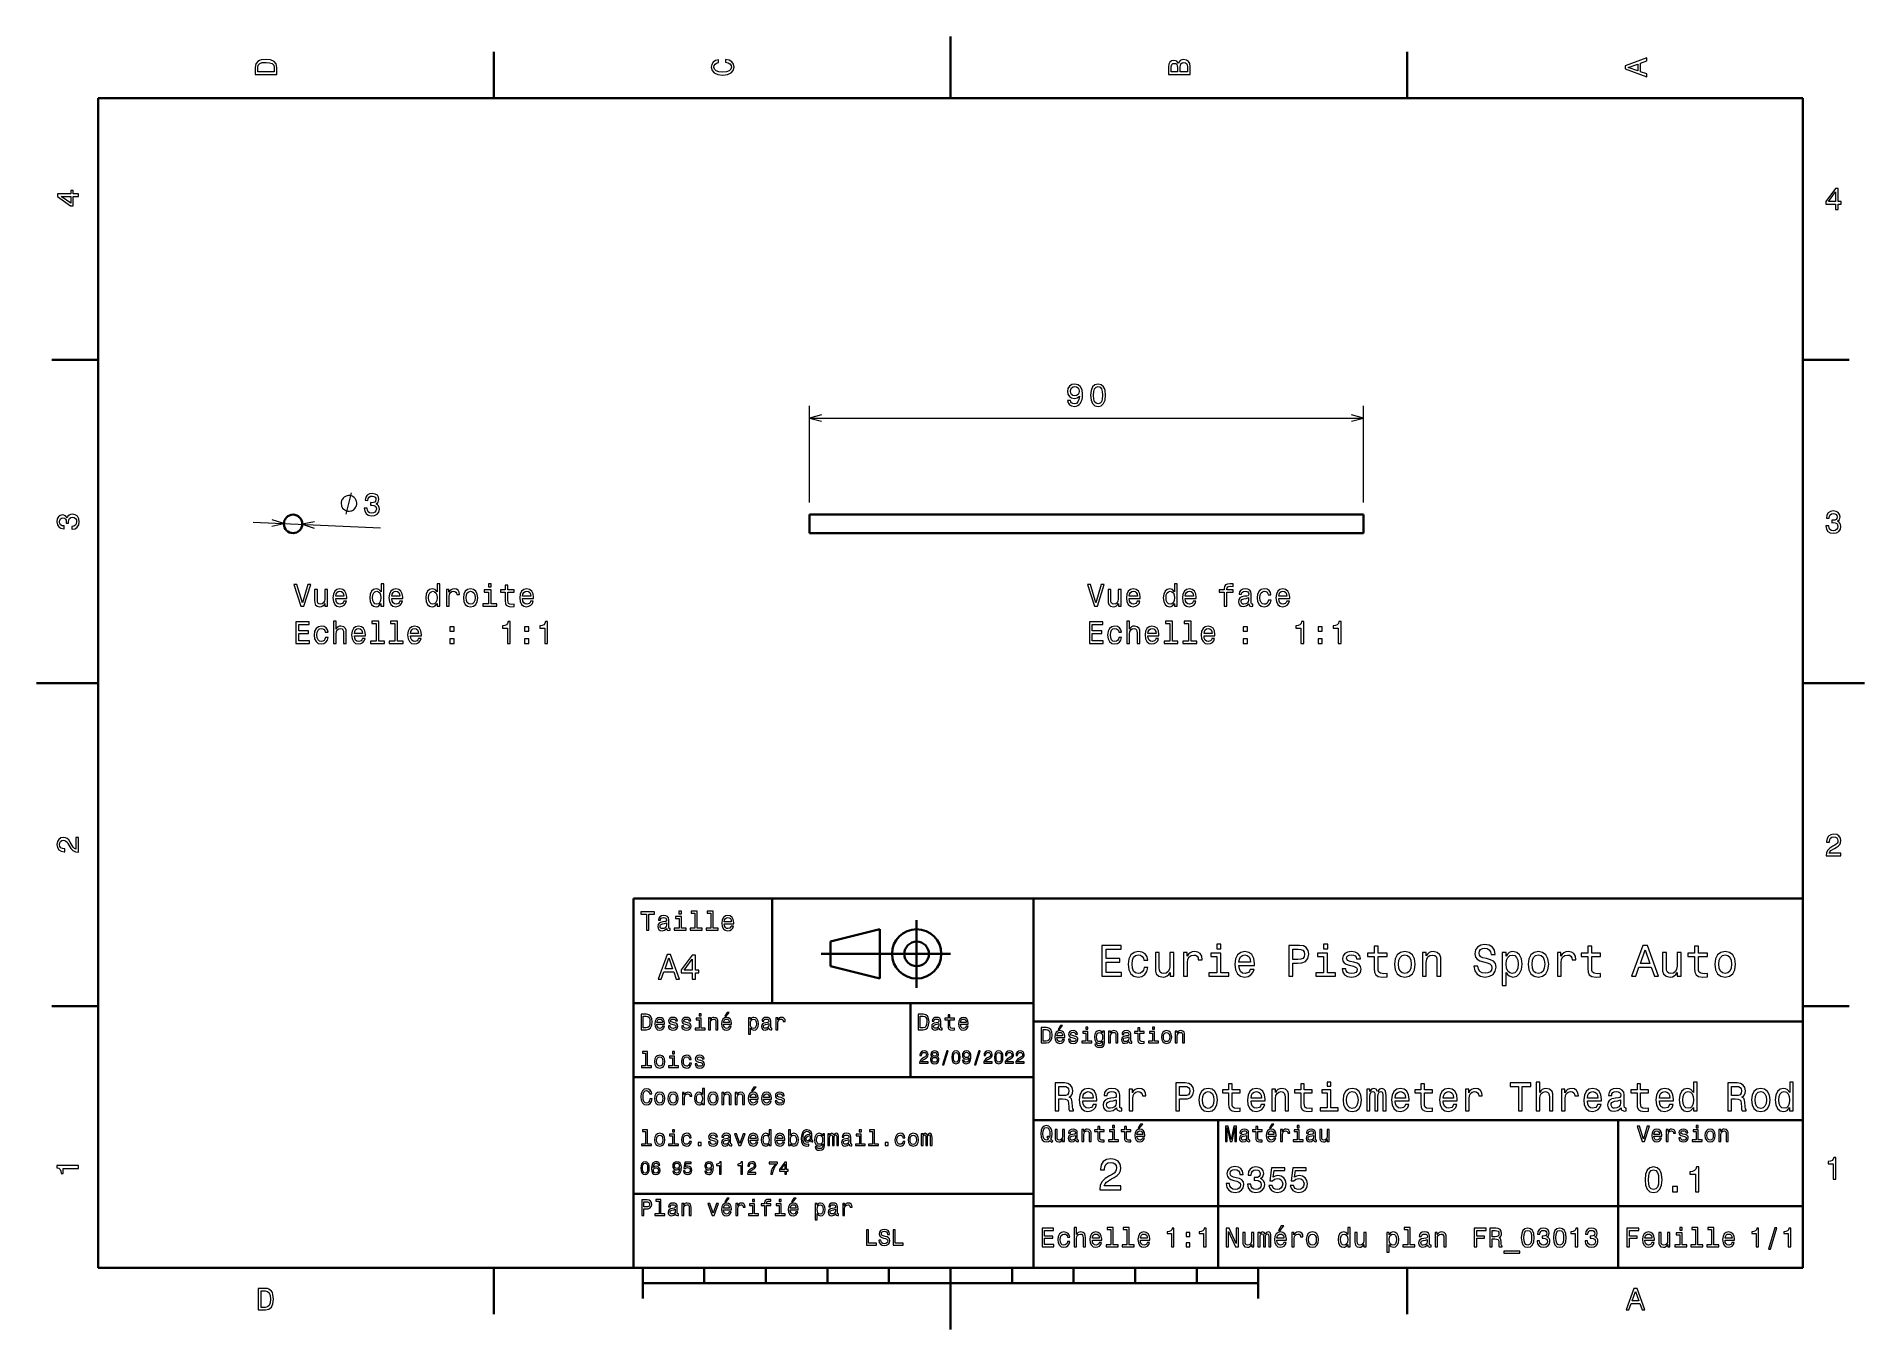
# Model space of a CAD drawing. Extents: x 0 to 297, y 0 to 210.
import ezdxf

# ---------------------------------------------------------------- set-up
doc = ezdxf.new("R2010")
doc.units = 0

msp = doc.modelspace()

# ---------------------------------------------------------------- linework, layer by layer
at = {"color": 7, "lineweight": 35, "ltscale": 0.25}
for p, q in [((148.5, 200), (148.5, 210)), ((10, 105), (0, 105)), ((287, 105), (297, 105)), ((192, 10), (192, 20)), ((148.5, 10), (148.5, 0))]:
    msp.add_line(p, q, dxfattribs=at)
at = {"color": 7, "lineweight": 35, "ltscale": 0.1875}
for p, q in [((74.300003, 200), (74.300003, 207.5)), ((222.699997, 200), (222.699997, 207.5)), ((10, 157.5), (2.5, 157.5)), ((287, 157.5), (294.5, 157.5)), ((10, 52.5), (2.5, 52.5)), ((287, 52.5), (294.5, 52.5)), ((74.300003, 10), (74.300003, 2.5)), ((222.699997, 10), (222.699997, 2.5))]:
    msp.add_line(p, q, dxfattribs=at)
at = {"color": 7, "lineweight": 35}
for p, q in [((287, 200), (10, 200)), ((10, 200), (10, 10)), ((287, 10), (287, 200)), ((125.611313, 132.345367), (215.611313, 132.345367)), ((125.611313, 129.345367), (215.611313, 129.345367)), ((97, 10), (97, 70)), ((97, 70), (287, 70)), ((162, 10), (162, 70)), ((287, 70), (287, 10)), ((127.5, 61), (148.5, 61)), ((97, 53), (162, 53)), ((162, 50), (287, 50)), ((97, 41), (162, 41)), ((162, 34), (287, 34)), ((257, 10), (257, 34)), ((97, 22), (162, 22)), ((162, 20), (287, 20)), ((10, 10), (287, 10)), ((97, 10), (287, 10)), ((98.5, 7.5), (198.5, 7.5))]:
    msp.add_line(p, q, dxfattribs=at)
at = {"color": 7, "lineweight": 13, "ltscale": 0.392139}
for p, q in [((125.611313, 134.345367), (125.611313, 150.030945)), ((215.611313, 134.345367), (215.611313, 150.030945))]:
    msp.add_line(p, q, dxfattribs=at)
at = {"color": 7, "lineweight": 13}
for p, q in [((125.611313, 148.030945), (215.611313, 148.030945)), ((35.189392, 131.144073), (55.902931, 130.191177))]:
    msp.add_line(p, q, dxfattribs=at)
at = {"color": 7, "lineweight": 35, "ltscale": 0.075}
for p, q in [((125.611313, 129.345367), (125.611313, 132.345367)), ((215.611313, 129.345367), (215.611313, 132.345367))]:
    msp.add_line(p, q, dxfattribs=at)
at = {"color": 7, "lineweight": 35, "ltscale": 0.425}
msp.add_line((119.5, 53), (119.5, 70), dxfattribs=at)
at = {"color": 7, "lineweight": 35, "ltscale": 0.275}
msp.add_line((143, 55.5), (143, 66.5), dxfattribs=at)
at = {"color": 7, "lineweight": 35, "ltscale": 0.206155}
for p, q in [((129, 63), (137, 65)), ((137, 57), (129, 59))]:
    msp.add_line(p, q, dxfattribs=at)
at = {"color": 7, "lineweight": 35, "ltscale": 0.1}
msp.add_line((129, 59), (129, 63), dxfattribs=at)
at = {"color": 7, "lineweight": 35, "ltscale": 0.2}
msp.add_line((137, 65), (137, 57), dxfattribs=at)
at = {"color": 7, "lineweight": 35, "ltscale": 0.3}
msp.add_line((142, 41), (142, 53), dxfattribs=at)
at = {"color": 7, "lineweight": 35, "ltscale": 0.35}
msp.add_line((192, 20), (192, 34), dxfattribs=at)
at = {"color": 7, "lineweight": 35, "ltscale": 0.125}
for p, q in [((98.5, 10), (98.5, 5)), ((198.5, 10), (198.5, 5))]:
    msp.add_line(p, q, dxfattribs=at)
at = {"color": 7, "lineweight": 35, "ltscale": 0.0625}
for p, q in [((108.5, 10), (108.5, 7.5)), ((118.5, 10), (118.5, 7.5)), ((128.5, 10), (128.5, 7.5)), ((138.5, 10), (138.5, 7.5)), ((158.5, 10), (158.5, 7.5)), ((168.5, 10), (168.5, 7.5)), ((178.5, 10), (178.5, 7.5)), ((188.5, 10), (188.5, 7.5))]:
    msp.add_line(p, q, dxfattribs=at)
at = {"color": 7, "lineweight": 13}
for points in [[(35.533215, 204.994965), (35.533215, 203.829971), (39.033215, 203.829971), (39.033215, 204.994965), (38.922264, 205.544678), (38.584366, 205.953171), (38.034657, 206.205338), (37.283215, 206.296112), (36.516644, 206.215424), (36.21405, 206.114563), (35.971977, 205.973343), (35.644165, 205.56485), (35.563473, 205.297562)], [(35.951801, 204.959656), (36.027451, 205.342941), (36.259438, 205.605194), (36.672985, 205.761536), (37.283215, 205.811966), (37.873272, 205.756485), (38.286816, 205.600143), (38.533936, 205.332855), (38.614628, 204.959656), (38.614628, 204.298996), (35.951801, 204.298996)], [(111.93206, 205.817017), (112.35569, 205.716141), (112.658287, 205.549713), (112.844887, 205.317734), (112.905403, 205.045395), (112.814629, 204.71759), (112.54229, 204.460388), (112.098488, 204.28891), (111.483215, 204.233429), (110.872986, 204.28891), (110.424141, 204.455338), (110.151802, 204.71254), (110.055984, 205.045395), (110.106415, 205.287476), (110.247627, 205.494247), (110.474571, 205.655624), (110.787247, 205.766571), (110.787247, 206.245682), (110.308144, 206.094391), (109.94503, 205.832138), (109.718086, 205.474075), (109.637398, 205.045395), (109.763474, 204.510818), (110.116501, 204.10231), (110.696472, 203.840057), (111.483215, 203.749283), (112.269958, 203.840057), (112.84993, 204.10231), (113.208, 204.510818), (113.329041, 205.045395), (113.233215, 205.51442), (112.965927, 205.892654), (112.527161, 206.159943), (111.93206, 206.301163)], [(185.542007, 205.630417), (185.249496, 205.983429), (185.052811, 206.074219), (184.81073, 206.104477), (184.432495, 206.03891), (184.160156, 205.842224), (183.993729, 205.524506), (183.933212, 205.080704), (183.933212, 203.835022), (187.433212, 203.835022), (187.433212, 205.151306), (187.36261, 205.620331), (187.155838, 205.968307), (186.828018, 206.185165), (186.384216, 206.260818), (186.08667, 206.215424), (185.839554, 206.094391), (185.65799, 205.897705)], [(185.385666, 204.984879), (185.385666, 204.298996), (184.351807, 204.298996), (184.351807, 205.025223), (184.382065, 205.297562), (184.472839, 205.489197), (184.629181, 205.605194), (184.86116, 205.645538), (185.093155, 205.600143), (185.254532, 205.479111), (185.355408, 205.272339)], [(187.014618, 205.095825), (187.014618, 204.298996), (185.809296, 204.298996), (185.809296, 205.050446), (185.844589, 205.368164), (185.9505, 205.595108), (186.132065, 205.731277), (186.394302, 205.776657), (186.671692, 205.731277), (186.863327, 205.605194), (186.979324, 205.393372)], [(261.633209, 203.466858), (261.633209, 203.930847), (260.604401, 204.298996), (260.604401, 205.695969), (261.633209, 206.064133), (261.633209, 206.538193), (258.128174, 205.257217), (258.128174, 204.742798)], [(260.17572, 204.460388), (258.632477, 205), (260.17572, 205.539627)], [(6.833213, 184.02739), (6.833213, 184.481277), (5.965778, 184.481277), (5.965778, 184.98056), (5.56232, 184.98056), (5.56232, 184.481277), (3.408862, 184.481277), (3.408862, 184.022339), (5.521974, 182.489197), (5.965778, 182.489197), (5.965778, 184.02739)], [(292.277374, 181.916794), (292.731262, 181.916794), (292.731262, 182.784225), (293.23056, 182.784225), (293.23056, 183.187683), (292.731262, 183.187683), (292.731262, 185.341141), (292.272339, 185.341141), (290.739197, 183.228027), (290.739197, 182.784225), (292.277374, 182.784225)], [(291.162842, 183.187683), (292.277374, 184.756134), (292.277374, 183.187683)], [(5.56232, 182.912827), (3.993876, 184.02739), (5.56232, 184.02739)], [(167.532928, 150.898376), (167.608582, 150.499969), (167.825439, 150.192322), (168.168365, 150.000687), (168.622253, 149.930084), (168.919815, 149.965378), (169.187103, 150.056168), (169.414047, 150.212494), (169.605682, 150.434402), (169.756989, 150.711777), (169.867935, 151.054718), (169.933502, 151.44809), (169.95871, 151.901978), (169.872986, 152.613083), (169.62587, 153.132538), (169.232498, 153.445206), (168.692871, 153.556168), (168.198639, 153.465378), (167.825439, 153.223312), (167.583359, 152.850113), (167.50267, 152.381088), (167.583359, 151.896942), (167.820389, 151.528778), (168.173416, 151.296799), (168.622253, 151.221146), (169.096329, 151.316971), (169.454391, 151.609467), (169.373703, 151.049683), (169.212311, 150.65126), (168.96521, 150.41423), (168.627304, 150.338577), (168.365051, 150.373886), (168.173416, 150.484833), (168.047333, 150.661346), (167.996902, 150.898376)], [(167.991852, 152.386139), (168.042297, 152.698807), (168.183502, 152.945923), (168.405396, 153.102264), (168.692871, 153.157745), (168.990417, 153.102264), (169.217361, 152.945923), (169.358582, 152.703857), (169.414047, 152.391174), (169.358582, 152.073456), (169.217361, 151.836426), (168.985382, 151.69017), (168.677734, 151.63974), (168.40036, 151.69017), (168.183502, 151.836426), (168.042297, 152.068405)], [(171.263901, 151.740601), (171.339554, 150.948807), (171.576584, 150.383972), (171.954834, 150.041031), (172.479324, 149.930084), (172.998779, 150.041031), (173.377014, 150.383972), (173.609009, 150.948807), (173.689697, 151.740601), (173.609009, 152.527344), (173.513184, 152.840027), (173.377014, 153.097229), (172.998779, 153.44017), (172.479324, 153.556168), (171.954834, 153.44017), (171.576584, 153.092178), (171.339554, 152.527344)], [(171.748047, 151.740601), (171.788406, 152.35083), (171.91449, 152.789597), (172.141418, 153.046799), (172.479324, 153.137573), (172.81218, 153.046799), (173.039124, 152.789597), (173.165207, 152.35083), (173.205551, 151.740601), (173.165207, 151.12532), (173.039124, 150.686569), (172.81218, 150.429352), (172.479324, 150.343628), (172.141418, 150.429352), (171.91449, 150.686569), (171.788406, 151.12532)], [(52.043503, 134.122681), (52.048866, 134.239227), (52.001316, 134.475006), (51.951088, 134.652496), (51.898178, 134.771713), (51.789677, 134.951889), (51.622902, 135.13475), (51.453449, 135.259338), (51.339584, 135.322968), (51.16745, 135.389282), (50.937046, 135.458282), (50.820503, 135.463638), (50.70396, 135.469009), (50.468193, 135.421448), (50.290695, 135.371231), (50.171471, 135.318314), (49.991295, 135.209808), (49.808437, 135.043045), (49.683853, 134.873581), (49.62022, 134.75972), (49.553905, 134.587585), (49.484909, 134.357178), (49.479549, 134.240646), (49.474186, 134.1241), (49.521736, 133.888336), (49.571964, 133.710831), (49.624878, 133.591614), (49.733376, 133.411438), (49.90015, 133.228577), (50.069603, 133.103989), (50.183468, 133.040359), (50.355602, 132.974045), (50.586006, 132.905045), (50.702553, 132.899689), (50.819092, 132.894318), (51.054863, 132.941879), (51.232357, 132.992096), (51.351582, 133.045013), (51.531757, 133.153519), (51.714615, 133.320282), (51.839203, 133.489746), (51.902832, 133.603607), (51.969147, 133.775742), (52.038143, 134.006149)], [(53.259407, 133.415482), (53.257782, 133.380219), (53.316139, 132.892883), (53.536236, 132.519257), (53.898376, 132.270355), (54.388153, 132.162003), (54.916035, 132.223541), (55.319187, 132.427139), (55.587307, 132.768204), (55.698849, 133.217438), (55.672218, 133.516525), (55.57251, 133.763443), (55.399719, 133.958191), (55.164158, 134.105347), (55.504135, 134.36232), (55.639938, 134.790253), (55.582451, 135.186676), (55.379494, 135.493881), (55.035416, 135.696518), (54.55479, 135.784256), (54.097672, 135.724503), (53.739861, 135.518829), (53.496929, 135.176605), (53.399807, 134.711563), (53.398186, 134.6763), (53.846558, 134.65567), (53.901695, 134.976242), (54.043343, 135.20195), (54.261421, 135.333282), (54.560974, 135.36998), (54.821091, 135.317627), (55.007668, 135.203033), (55.115658, 135.026413), (55.150337, 134.792587), (55.093639, 134.547806), (54.96508, 134.387115), (54.748856, 134.296097), (54.460304, 134.279083), (54.264057, 134.293152), (54.24575, 133.895157), (54.493069, 133.893875), (54.808372, 133.833939), (55.039589, 133.702133), (55.171612, 133.499176), (55.210171, 133.239914), (55.141312, 132.950272), (54.985245, 132.740356), (54.747246, 132.615005), (54.437847, 132.583801), (54.12278, 132.648773), (53.897987, 132.810577), (53.763016, 133.059113), (53.722893, 133.394165)], [(5.73379, 129.979111), (5.769093, 129.979111), (6.253242, 130.059799), (6.616354, 130.296829), (6.848343, 130.670029), (6.934078, 131.164276), (6.848343, 131.688766), (6.626441, 132.082138), (6.273415, 132.334305), (5.819525, 132.425079), (5.521974, 132.384735), (5.279899, 132.273788), (5.0933, 132.092224), (4.957133, 131.850143), (4.684798, 132.177963), (4.251081, 132.293961), (3.857709, 132.218307), (3.560158, 132.00145), (3.373559, 131.648422), (3.307997, 131.164276), (3.388689, 130.710388), (3.610591, 130.362396), (3.963617, 130.135452), (4.432637, 130.059799), (4.46794, 130.059799), (4.46794, 130.508652), (4.145173, 130.548996), (3.913184, 130.680115), (3.771974, 130.891937), (3.721542, 131.189484), (3.761888, 131.451736), (3.867795, 131.643372), (4.039265, 131.759369), (4.271254, 131.804764), (4.518372, 131.759369), (4.684798, 131.638336), (4.785663, 131.426514), (4.815922, 131.139053), (4.810879, 130.942368), (5.209294, 130.942368), (5.199208, 131.189484), (5.244596, 131.507217), (5.365634, 131.744247), (5.56232, 131.885452), (5.819525, 131.935883), (6.112032, 131.880417), (6.328891, 131.734161), (6.465058, 131.502167), (6.510447, 131.194534), (6.460014, 130.876801), (6.308718, 130.644821), (6.066643, 130.498566), (5.73379, 130.443085)], [(290.729126, 130.51622), (290.729126, 130.480911), (290.809814, 129.996765), (291.046844, 129.633652), (291.420044, 129.401657), (291.914276, 129.315933), (292.438782, 129.401657), (292.832153, 129.623566), (293.08429, 129.976593), (293.175079, 130.430481), (293.134735, 130.728027), (293.023773, 130.970108), (292.842224, 131.156708), (292.600159, 131.292877), (292.927948, 131.565216), (293.043945, 131.998932), (292.968292, 132.392303), (292.751434, 132.68985), (292.398407, 132.87645), (291.914276, 132.942017), (291.460388, 132.861313), (291.112396, 132.63942), (290.885468, 132.286392), (290.809814, 131.817368), (290.809814, 131.782074), (291.258636, 131.782074), (291.299011, 132.104828), (291.430115, 132.336823), (291.641937, 132.478027), (291.939484, 132.528473), (292.201721, 132.488113), (292.393372, 132.382217), (292.509369, 132.210739), (292.554749, 131.97876), (292.509369, 131.731628), (292.388336, 131.565216), (292.176514, 131.46434), (291.889069, 131.434082), (291.692383, 131.439133), (291.692383, 131.04071), (291.939484, 131.050797), (292.257202, 131.005417), (292.494232, 130.884369), (292.635468, 130.687683), (292.685883, 130.430481), (292.630402, 130.13797), (292.484161, 129.921112), (292.252167, 129.784943), (291.944519, 129.739563), (291.626801, 129.789993), (291.394806, 129.941284), (291.248566, 130.183365), (291.193085, 130.51622)], [(44.07806, 120.993782), (43.200539, 118.013237), (42.297798, 120.993782), (41.818691, 120.993782), (42.948376, 117.488739), (43.452698, 117.488739), (44.557167, 120.993782)], [(47.28051, 120.196953), (46.836704, 120.196953), (46.836704, 118.633553), (46.78627, 118.270439), (46.640018, 118.008194), (46.413074, 117.846809), (46.115524, 117.796379), (45.87849, 117.836723), (45.727196, 117.957756), (45.64146, 118.164528), (45.621288, 118.457039), (45.621288, 120.196953), (45.177483, 120.196953), (45.177483, 118.416695), (45.192612, 118.058624), (45.288433, 117.76107), (45.58094, 117.488739), (46.049961, 117.392921), (46.302124, 117.428223), (46.518982, 117.518997), (46.705582, 117.675339), (46.856876, 117.902283), (46.856876, 117.488739), (47.28051, 117.488739)], [(48.616962, 118.714241), (50.392181, 118.714241), (50.397224, 118.921013), (50.316532, 119.500984), (50.094627, 119.934708), (49.741604, 120.196953), (49.272583, 120.29277), (48.813648, 120.19191), (48.460625, 119.909485), (48.233677, 119.450554), (48.152988, 118.845367), (48.228634, 118.225052), (48.455582, 117.771156), (48.803562, 117.488739), (49.257454, 117.392921), (49.650826, 117.458481), (49.973591, 117.629951), (50.210625, 117.902283), (50.34679, 118.265396), (49.908031, 118.265396), (49.817253, 118.063667), (49.686127, 117.912369), (49.312927, 117.791336), (49.025467, 117.846809), (48.808605, 118.023323), (48.667397, 118.310783), (48.616962, 118.699112)], [(48.616962, 119.08744), (48.67244, 119.435425), (48.808605, 119.692627), (49.015381, 119.848969), (49.287712, 119.904442), (49.555004, 119.848969), (49.761776, 119.692627), (49.887856, 119.435425), (49.933247, 119.08744)], [(55.964947, 117.907326), (55.964947, 117.488739), (56.408752, 117.488739), (56.408752, 121.109779), (55.96999, 121.109779), (55.96999, 119.783409), (55.632095, 120.166695), (55.425323, 120.257469), (55.18829, 120.29277), (54.759613, 120.19191), (54.426762, 119.909485), (54.209904, 119.455597), (54.134254, 118.845367), (54.209904, 118.235138), (54.426762, 117.776199), (54.759613, 117.488739), (55.18829, 117.392921), (55.425323, 117.428223), (55.637138, 117.518997)], [(55.263939, 119.894356), (55.556446, 119.823753), (55.778347, 119.627068), (55.90947, 119.299255), (55.959904, 118.845367), (55.90947, 118.386436), (55.778347, 118.058624), (55.556446, 117.856895), (55.263939, 117.791336), (54.986561, 117.856895), (54.774746, 118.058624), (54.633533, 118.391479), (54.588146, 118.845367), (54.633533, 119.294212), (54.774746, 119.622025), (54.986561, 119.823753)], [(57.725033, 118.714241), (59.500252, 118.714241), (59.505295, 118.921013), (59.424599, 119.500984), (59.202698, 119.934708), (58.84967, 120.196953), (58.380653, 120.29277), (57.921719, 120.19191), (57.568695, 119.909485), (57.341747, 119.450554), (57.261055, 118.845367), (57.336704, 118.225052), (57.563652, 117.771156), (57.911633, 117.488739), (58.365524, 117.392921), (58.758896, 117.458481), (59.081661, 117.629951), (59.318695, 117.902283), (59.454861, 118.265396), (59.016098, 118.265396), (58.925323, 118.063667), (58.794197, 117.912369), (58.420998, 117.791336), (58.133537, 117.846809), (57.916676, 118.023323), (57.775467, 118.310783), (57.725033, 118.699112)], [(57.725033, 119.08744), (57.78051, 119.435425), (57.916676, 119.692627), (58.123447, 119.848969), (58.395782, 119.904442), (58.663074, 119.848969), (58.869846, 119.692627), (58.995926, 119.435425), (59.041313, 119.08744)], [(65.073013, 117.907326), (65.073013, 117.488739), (65.516823, 117.488739), (65.516823, 121.109779), (65.078064, 121.109779), (65.078064, 119.783409), (64.740166, 120.166695), (64.533394, 120.257469), (64.296356, 120.29277), (63.867683, 120.19191), (63.534832, 119.909485), (63.317974, 119.455597), (63.242325, 118.845367), (63.317974, 118.235138), (63.534832, 117.776199), (63.867683, 117.488739), (64.296356, 117.392921), (64.533394, 117.428223), (64.745209, 117.518997)], [(64.372009, 119.894356), (64.66452, 119.823753), (64.886414, 119.627068), (65.01754, 119.299255), (65.067978, 118.845367), (65.01754, 118.386436), (64.886414, 118.058624), (64.66452, 117.856895), (64.372009, 117.791336), (64.094635, 117.856895), (63.882816, 118.058624), (63.741608, 118.391479), (63.696217, 118.845367), (63.741608, 119.294212), (63.882816, 119.622025), (64.094635, 119.823753)], [(66.611198, 117.488739), (67.055008, 117.488739), (67.055008, 119.03701), (67.100395, 119.41021), (67.236557, 119.677498), (67.458466, 119.838882), (67.756012, 119.894356), (67.977913, 119.859055), (68.144341, 119.758194), (68.245209, 119.586723), (68.28051, 119.354736), (68.729355, 119.354736), (68.668839, 119.763237), (68.502411, 120.05574), (68.225037, 120.232254), (67.846794, 120.29277), (67.589584, 120.252426), (67.367683, 120.151566), (67.170998, 119.980095), (67.014656, 119.748108), (67.014656, 120.196953), (66.611198, 120.196953)], [(69.34967, 118.840324), (69.430367, 118.225052), (69.662354, 117.771156), (70.03051, 117.488739), (70.524742, 117.392921), (71.013939, 117.488739), (71.382095, 117.766113), (71.614082, 118.220009), (71.699814, 118.840324), (71.614082, 119.455597), (71.382095, 119.914528), (71.013939, 120.19191), (70.524742, 120.29277), (70.03051, 120.19191), (69.662354, 119.909485), (69.430367, 119.455597)], [(69.803558, 118.845367), (69.848953, 119.299255), (69.990158, 119.627068), (70.21711, 119.828796), (70.524742, 119.899399), (70.827339, 119.828796), (71.054283, 119.632111), (71.195496, 119.299255), (71.245926, 118.845367), (71.195496, 118.386436), (71.054283, 118.053581), (70.827339, 117.851852), (70.524742, 117.786293), (70.21711, 117.851852), (69.990158, 118.053581), (69.848953, 118.386436)], [(73.873444, 117.861938), (73.873444, 120.106171), (72.733673, 120.106171), (72.733673, 119.727936), (73.429642, 119.727936), (73.429642, 117.861938), (72.521866, 117.861938), (72.521866, 117.488739), (74.791313, 117.488739), (74.791313, 117.861938)], [(73.88858, 121.109779), (73.419556, 121.109779), (73.419556, 120.605453), (73.88858, 120.605453)], [(76.147942, 119.727936), (76.147942, 118.371307), (76.1782, 117.932541), (76.319412, 117.629951), (76.601837, 117.453438), (77.08094, 117.392921), (77.605438, 117.418137), (77.605438, 117.801422), (77.222153, 117.771156), (76.874161, 117.811508), (76.687569, 117.937584), (76.606873, 118.149399), (76.591751, 118.446953), (76.591751, 119.727936), (77.605438, 119.727936), (77.605438, 120.106171), (76.591751, 120.106171), (76.591751, 120.897964), (76.147942, 120.897964), (76.147942, 120.106171), (75.381371, 120.106171), (75.381371, 119.727936)], [(78.977188, 118.714241), (80.752411, 118.714241), (80.757446, 118.921013), (80.676758, 119.500984), (80.454857, 119.934708), (80.10183, 120.196953), (79.632813, 120.29277), (79.173874, 120.19191), (78.820847, 119.909485), (78.593903, 119.450554), (78.513214, 118.845367), (78.588867, 118.225052), (78.815811, 117.771156), (79.163788, 117.488739), (79.617676, 117.392921), (80.011055, 117.458481), (80.333817, 117.629951), (80.570847, 117.902283), (80.707016, 118.265396), (80.268257, 118.265396), (80.177475, 118.063667), (80.046356, 117.912369), (79.673157, 117.791336), (79.385696, 117.846809), (79.168839, 118.023323), (79.027618, 118.310783), (78.977188, 118.699112)], [(78.977188, 119.08744), (79.032669, 119.435425), (79.168839, 119.692627), (79.37561, 119.848969), (79.647942, 119.904442), (79.915237, 119.848969), (80.122009, 119.692627), (80.248085, 119.435425), (80.293472, 119.08744)], [(173.006851, 120.993782), (172.129318, 118.013237), (171.226593, 120.993782), (170.747482, 120.993782), (171.877167, 117.488739), (172.381485, 117.488739), (173.485947, 120.993782)], [(176.20929, 120.196953), (175.765488, 120.196953), (175.765488, 118.633553), (175.715057, 118.270439), (175.568802, 118.008194), (175.341858, 117.846809), (175.044312, 117.796379), (174.807281, 117.836723), (174.655975, 117.957756), (174.570251, 118.164528), (174.550079, 118.457039), (174.550079, 120.196953), (174.106262, 120.196953), (174.106262, 118.416695), (174.121399, 118.058624), (174.217224, 117.76107), (174.509735, 117.488739), (174.978745, 117.392921), (175.230911, 117.428223), (175.447769, 117.518997), (175.634369, 117.675339), (175.78566, 117.902283), (175.78566, 117.488739), (176.20929, 117.488739)], [(177.545746, 118.714241), (179.320969, 118.714241), (179.326004, 118.921013), (179.245316, 119.500984), (179.023422, 119.934708), (178.670395, 120.196953), (178.20137, 120.29277), (177.742432, 120.19191), (177.389404, 119.909485), (177.16246, 119.450554), (177.081772, 118.845367), (177.157425, 118.225052), (177.384369, 117.771156), (177.732346, 117.488739), (178.186249, 117.392921), (178.57962, 117.458481), (178.902374, 117.629951), (179.139404, 117.902283), (179.275574, 118.265396), (178.836823, 118.265396), (178.746033, 118.063667), (178.614914, 117.912369), (178.241714, 117.791336), (177.954254, 117.846809), (177.737396, 118.023323), (177.596176, 118.310783), (177.545746, 118.699112)], [(177.545746, 119.08744), (177.601227, 119.435425), (177.737396, 119.692627), (177.944168, 119.848969), (178.216507, 119.904442), (178.483795, 119.848969), (178.690567, 119.692627), (178.81665, 119.435425), (178.86203, 119.08744)], [(184.893738, 117.907326), (184.893738, 117.488739), (185.33754, 117.488739), (185.33754, 121.109779), (184.898773, 121.109779), (184.898773, 119.783409), (184.560883, 120.166695), (184.354111, 120.257469), (184.117081, 120.29277), (183.6884, 120.19191), (183.355545, 119.909485), (183.138687, 119.455597), (183.063049, 118.845367), (183.138687, 118.235138), (183.355545, 117.776199), (183.6884, 117.488739), (184.117081, 117.392921), (184.354111, 117.428223), (184.565918, 117.518997)], [(184.192719, 119.894356), (184.485229, 119.823753), (184.707138, 119.627068), (184.838257, 119.299255), (184.888687, 118.845367), (184.838257, 118.386436), (184.707138, 118.058624), (184.485229, 117.856895), (184.192719, 117.791336), (183.915344, 117.856895), (183.703537, 118.058624), (183.562317, 118.391479), (183.516937, 118.845367), (183.562317, 119.294212), (183.703537, 119.622025), (183.915344, 119.823753)], [(186.653824, 118.714241), (188.429031, 118.714241), (188.434082, 118.921013), (188.353394, 119.500984), (188.131485, 119.934708), (187.778458, 120.196953), (187.309448, 120.29277), (186.85051, 120.19191), (186.497482, 119.909485), (186.270538, 119.450554), (186.18985, 118.845367), (186.265488, 118.225052), (186.492432, 117.771156), (186.840424, 117.488739), (187.294312, 117.392921), (187.687683, 117.458481), (188.010452, 117.629951), (188.247482, 117.902283), (188.383652, 118.265396), (187.944885, 118.265396), (187.854111, 118.063667), (187.722992, 117.912369), (187.349792, 117.791336), (187.062317, 117.846809), (186.845459, 118.023323), (186.704254, 118.310783), (186.653824, 118.699112)], [(186.653824, 119.08744), (186.70929, 119.435425), (186.845459, 119.692627), (187.052231, 119.848969), (187.32457, 119.904442), (187.591858, 119.848969), (187.79863, 119.692627), (187.924713, 119.435425), (187.970108, 119.08744)], [(192.95282, 119.727936), (192.95282, 117.488739), (193.396622, 117.488739), (193.396622, 119.727936), (194.405258, 119.727936), (194.405258, 120.106171), (193.396622, 120.106171), (193.396622, 120.272598), (193.431915, 120.474327), (193.547913, 120.610497), (193.744598, 120.691185), (194.027023, 120.721451), (194.405258, 120.701279), (194.405258, 121.084564), (193.926147, 121.109779), (193.492432, 121.064384), (193.18985, 120.928223), (193.008286, 120.691185), (192.95282, 120.353294), (192.95282, 120.106171), (192.140854, 120.106171), (192.140854, 119.727936)], [(196.982346, 117.841766), (196.982346, 117.826637), (197.007568, 117.655167), (197.083221, 117.534126), (197.40094, 117.438309), (197.648056, 117.478653), (197.648056, 117.821594), (197.542145, 117.806465), (197.40094, 117.872025), (197.375717, 118.073753), (197.375717, 119.475769), (197.315201, 119.833839), (197.138687, 120.085999), (196.831055, 120.237297), (196.397339, 120.29277), (195.973709, 120.232254), (195.661026, 120.060783), (195.46434, 119.793495), (195.398773, 119.440468), (195.398773, 119.41021), (195.797195, 119.41021), (195.832489, 119.622025), (195.943451, 119.773323), (196.125, 119.864098), (196.382202, 119.899399), (196.629333, 119.874184), (196.805832, 119.798538), (196.911743, 119.667412), (196.947052, 119.485855), (196.92688, 119.27404), (196.846191, 119.168137), (196.644455, 119.117699), (196.266205, 119.077354), (195.832489, 118.98658), (195.524857, 118.825195), (195.343307, 118.573036), (195.287827, 118.199837), (195.338257, 117.866982), (195.494598, 117.619865), (195.746765, 117.463524), (196.094742, 117.408051), (196.563766, 117.513954)], [(196.931915, 118.436867), (196.871399, 118.174622), (196.710022, 117.972885), (196.467941, 117.841766), (196.170395, 117.796379), (195.978745, 117.821594), (195.842575, 117.902283), (195.756851, 118.043495), (195.731628, 118.240181), (195.751801, 118.416695), (195.832489, 118.54277), (196.155258, 118.683983), (196.563766, 118.744499), (196.931915, 118.86554)], [(200.134369, 119.299255), (200.57312, 119.299255), (200.482346, 119.702713), (200.265488, 120.020439), (199.927597, 120.217125), (199.488831, 120.29277), (199.004684, 120.19191), (198.636536, 119.909485), (198.404541, 119.450554), (198.323853, 118.835281), (198.399506, 118.225052), (198.626434, 117.771156), (198.984512, 117.488739), (199.473709, 117.392921), (199.907425, 117.468567), (200.245316, 117.680382), (200.47731, 118.013237), (200.578171, 118.457039), (200.154541, 118.457039), (200.078888, 118.174622), (199.937683, 117.962799), (199.735947, 117.83168), (199.488831, 117.791336), (199.181198, 117.856895), (198.95929, 118.058624), (198.82312, 118.386436), (198.77774, 118.85041), (198.82312, 119.304298), (198.96434, 119.632111), (199.191284, 119.833839), (199.488831, 119.904442), (199.751083, 119.859055), (199.947769, 119.743065), (200.078888, 119.551422)], [(201.833939, 118.714241), (203.609146, 118.714241), (203.614197, 118.921013), (203.533508, 119.500984), (203.3116, 119.934708), (202.958572, 120.196953), (202.489548, 120.29277), (202.030624, 120.19191), (201.677597, 119.909485), (201.450653, 119.450554), (201.369965, 118.845367), (201.445602, 118.225052), (201.672546, 117.771156), (202.020538, 117.488739), (202.474426, 117.392921), (202.867798, 117.458481), (203.190567, 117.629951), (203.427597, 117.902283), (203.563766, 118.265396), (203.125, 118.265396), (203.034225, 118.063667), (202.903107, 117.912369), (202.529907, 117.791336), (202.242432, 117.846809), (202.025574, 118.023323), (201.884369, 118.310783), (201.833939, 118.699112)], [(201.833939, 119.08744), (201.889404, 119.435425), (202.025574, 119.692627), (202.232346, 119.848969), (202.504684, 119.904442), (202.771973, 119.848969), (202.978745, 119.692627), (203.104828, 119.435425), (203.150208, 119.08744)], [(42.14146, 111.44191), (44.360481, 111.44191), (44.360481, 111.86554), (42.605438, 111.86554), (42.605438, 113.050697), (44.168839, 113.050697), (44.168839, 113.469284), (42.605438, 113.469284), (42.605438, 114.51828), (44.320133, 114.51828), (44.320133, 114.94191), (42.14146, 114.94191)], [(46.917397, 113.252426), (47.356155, 113.252426), (47.265381, 113.655884), (47.048519, 113.97361), (46.710625, 114.170296), (46.271862, 114.245941), (45.787712, 114.145081), (45.419556, 113.862656), (45.187569, 113.403725), (45.106876, 112.788452), (45.182526, 112.178223), (45.40947, 111.724327), (45.76754, 111.44191), (46.256733, 111.346092), (46.690453, 111.421738), (47.028347, 111.633553), (47.260334, 111.966408), (47.361198, 112.41021), (46.937569, 112.41021), (46.861919, 112.127792), (46.720711, 111.91597), (46.518982, 111.784851), (46.271862, 111.744507), (45.964226, 111.810066), (45.742325, 112.011795), (45.606155, 112.339607), (45.560768, 112.803581), (45.606155, 113.257469), (45.747368, 113.585281), (45.974312, 113.78701), (46.271862, 113.857613), (46.534111, 113.812225), (46.730797, 113.696236), (46.861919, 113.504593)], [(48.228634, 111.44191), (48.67244, 111.44191), (48.67244, 113.00531), (48.717827, 113.36338), (48.864082, 113.625626), (49.091026, 113.78701), (49.39362, 113.847527), (49.635696, 113.797096), (49.786995, 113.660927), (49.86264, 113.433983), (49.887856, 113.131393), (49.887856, 111.44191), (50.331661, 111.44191), (50.331661, 113.222168), (50.311489, 113.580238), (50.220711, 113.877792), (49.923161, 114.150124), (49.459183, 114.245941), (49.207024, 114.21064), (48.990162, 114.114822), (48.808605, 113.963524), (48.67244, 113.756752), (48.67244, 115.06295), (48.228634, 115.06295)], [(51.652985, 112.667412), (53.428204, 112.667412), (53.433247, 112.874184), (53.352554, 113.454155), (53.130653, 113.887878), (52.777626, 114.150124), (52.308605, 114.245941), (51.849674, 114.145081), (51.496647, 113.862656), (51.269703, 113.403725), (51.189011, 112.798538), (51.26466, 112.178223), (51.491604, 111.724327), (51.839584, 111.44191), (52.293476, 111.346092), (52.686848, 111.411652), (53.009613, 111.583122), (53.246647, 111.855453), (53.382813, 112.218567), (52.944054, 112.218567), (52.853275, 112.016838), (52.722153, 111.86554), (52.348953, 111.744507), (52.061489, 111.79998), (51.844627, 111.976494), (51.703419, 112.263954), (51.652985, 112.652283)], [(51.652985, 113.040611), (51.708462, 113.388596), (51.844627, 113.645798), (52.051403, 113.802139), (52.323738, 113.857613), (52.591026, 113.802139), (52.797798, 113.645798), (52.923882, 113.388596), (52.969269, 113.040611)], [(55.183247, 114.689751), (55.183247, 111.815109), (54.270424, 111.815109), (54.270424, 111.44191), (56.534832, 111.44191), (56.534832, 111.815109), (55.627052, 111.815109), (55.627052, 115.06295), (54.487282, 115.06295), (54.487282, 114.689751)], [(58.219269, 114.689751), (58.219269, 111.815109), (57.306446, 111.815109), (57.306446, 111.44191), (59.570854, 111.44191), (59.570854, 111.815109), (58.663074, 111.815109), (58.663074, 115.06295), (57.523304, 115.06295), (57.523304, 114.689751)], [(60.761055, 112.667412), (62.53627, 112.667412), (62.541313, 112.874184), (62.460625, 113.454155), (62.238724, 113.887878), (61.885696, 114.150124), (61.416676, 114.245941), (60.957741, 114.145081), (60.604717, 113.862656), (60.377769, 113.403725), (60.297081, 112.798538), (60.372726, 112.178223), (60.59967, 111.724327), (60.947655, 111.44191), (61.401546, 111.346092), (61.794918, 111.411652), (62.117683, 111.583122), (62.354717, 111.855453), (62.490883, 112.218567), (62.052124, 112.218567), (61.961342, 112.016838), (61.830223, 111.86554), (61.457024, 111.744507), (61.169556, 111.79998), (60.952698, 111.976494), (60.811489, 112.263954), (60.761055, 112.652283)], [(60.761055, 113.040611), (60.816532, 113.388596), (60.952698, 113.645798), (61.15947, 113.802139), (61.431808, 113.857613), (61.699097, 113.802139), (61.905869, 113.645798), (62.031952, 113.388596), (62.077339, 113.040611)], [(67.140739, 113.398682), (67.8367, 113.398682), (67.8367, 114.150124), (67.140739, 114.150124)], [(76.506012, 111.44191), (76.964943, 111.44191), (76.964943, 114.967125), (76.622009, 114.967125), (76.531227, 114.659492), (76.34967, 114.452713), (76.072296, 114.33168), (75.689011, 114.291336), (75.689011, 113.933266), (76.506012, 113.933266)], [(79.284828, 113.398682), (79.980789, 113.398682), (79.980789, 114.150124), (79.284828, 114.150124)], [(82.578056, 111.44191), (83.036987, 111.44191), (83.036987, 114.967125), (82.694046, 114.967125), (82.603271, 114.659492), (82.421715, 114.452713), (82.144333, 114.33168), (81.761047, 114.291336), (81.761047, 113.933266), (82.578056, 113.933266)], [(171.070251, 111.44191), (173.289261, 111.44191), (173.289261, 111.86554), (171.534225, 111.86554), (171.534225, 113.050697), (173.097626, 113.050697), (173.097626, 113.469284), (171.534225, 113.469284), (171.534225, 114.51828), (173.248917, 114.51828), (173.248917, 114.94191), (171.070251, 114.94191)], [(175.846176, 113.252426), (176.284943, 113.252426), (176.194168, 113.655884), (175.97731, 113.97361), (175.639404, 114.170296), (175.200653, 114.245941), (174.716507, 114.145081), (174.348343, 113.862656), (174.116364, 113.403725), (174.03566, 112.788452), (174.111313, 112.178223), (174.338257, 111.724327), (174.69632, 111.44191), (175.185516, 111.346092), (175.619232, 111.421738), (175.957138, 111.633553), (176.189117, 111.966408), (176.289993, 112.41021), (175.866364, 112.41021), (175.79071, 112.127792), (175.64949, 111.91597), (175.447769, 111.784851), (175.200653, 111.744507), (174.893021, 111.810066), (174.671112, 112.011795), (174.534943, 112.339607), (174.489548, 112.803581), (174.534943, 113.257469), (174.676147, 113.585281), (174.903107, 113.78701), (175.200653, 113.857613), (175.462891, 113.812225), (175.659576, 113.696236), (175.79071, 113.504593)], [(177.157425, 111.44191), (177.601227, 111.44191), (177.601227, 113.00531), (177.646622, 113.36338), (177.792862, 113.625626), (178.019821, 113.78701), (178.322403, 113.847527), (178.564484, 113.797096), (178.715775, 113.660927), (178.791428, 113.433983), (178.81665, 113.131393), (178.81665, 111.44191), (179.260452, 111.44191), (179.260452, 113.222168), (179.24028, 113.580238), (179.14949, 113.877792), (178.851944, 114.150124), (178.38797, 114.245941), (178.135803, 114.21064), (177.918945, 114.114822), (177.737396, 113.963524), (177.601227, 113.756752), (177.601227, 115.06295), (177.157425, 115.06295)], [(180.581772, 112.667412), (182.356995, 112.667412), (182.36203, 112.874184), (182.281342, 113.454155), (182.059433, 113.887878), (181.706421, 114.150124), (181.237396, 114.245941), (180.778458, 114.145081), (180.42543, 113.862656), (180.198486, 113.403725), (180.117798, 112.798538), (180.193451, 112.178223), (180.420395, 111.724327), (180.768372, 111.44191), (181.22226, 111.346092), (181.615631, 111.411652), (181.9384, 111.583122), (182.17543, 111.855453), (182.3116, 112.218567), (181.872833, 112.218567), (181.782059, 112.016838), (181.65094, 111.86554), (181.27774, 111.744507), (180.99028, 111.79998), (180.773422, 111.976494), (180.632202, 112.263954), (180.581772, 112.652283)], [(180.581772, 113.040611), (180.637253, 113.388596), (180.773422, 113.645798), (180.980194, 113.802139), (181.252518, 113.857613), (181.519821, 113.802139), (181.726593, 113.645798), (181.852661, 113.388596), (181.898056, 113.040611)], [(184.11203, 114.689751), (184.11203, 111.815109), (183.199203, 111.815109), (183.199203, 111.44191), (185.463623, 111.44191), (185.463623, 111.815109), (184.555832, 111.815109), (184.555832, 115.06295), (183.416061, 115.06295), (183.416061, 114.689751)], [(187.148056, 114.689751), (187.148056, 111.815109), (186.235229, 111.815109), (186.235229, 111.44191), (188.499634, 111.44191), (188.499634, 111.815109), (187.591858, 111.815109), (187.591858, 115.06295), (186.452087, 115.06295), (186.452087, 114.689751)], [(189.68985, 112.667412), (191.465057, 112.667412), (191.470108, 112.874184), (191.389404, 113.454155), (191.167511, 113.887878), (190.814484, 114.150124), (190.345459, 114.245941), (189.886536, 114.145081), (189.533508, 113.862656), (189.306564, 113.403725), (189.225861, 112.798538), (189.301514, 112.178223), (189.528458, 111.724327), (189.87645, 111.44191), (190.330338, 111.346092), (190.723709, 111.411652), (191.046478, 111.583122), (191.283508, 111.855453), (191.419678, 112.218567), (190.980911, 112.218567), (190.890137, 112.016838), (190.759003, 111.86554), (190.385803, 111.744507), (190.098343, 111.79998), (189.881485, 111.976494), (189.74028, 112.263954), (189.68985, 112.652283)], [(189.68985, 113.040611), (189.745316, 113.388596), (189.881485, 113.645798), (190.088257, 113.802139), (190.360596, 113.857613), (190.627884, 113.802139), (190.834656, 113.645798), (190.960739, 113.388596), (191.006134, 113.040611)], [(196.069519, 113.398682), (196.765488, 113.398682), (196.765488, 114.150124), (196.069519, 114.150124)], [(205.434799, 111.44191), (205.893738, 111.44191), (205.893738, 114.967125), (205.550797, 114.967125), (205.460022, 114.659492), (205.278458, 114.452713), (205.001083, 114.33168), (204.617798, 114.291336), (204.617798, 113.933266), (205.434799, 113.933266)], [(208.213623, 113.398682), (208.909576, 113.398682), (208.909576, 114.150124), (208.213623, 114.150124)], [(211.506836, 111.44191), (211.965775, 111.44191), (211.965775, 114.967125), (211.622833, 114.967125), (211.532059, 114.659492), (211.350494, 114.452713), (211.07312, 114.33168), (210.689835, 114.291336), (210.689835, 113.933266), (211.506836, 113.933266)], [(67.140739, 111.44191), (67.8367, 111.44191), (67.8367, 112.193352), (67.140739, 112.193352)], [(79.284828, 111.44191), (79.980789, 111.44191), (79.980789, 112.193352), (79.284828, 112.193352)], [(196.069519, 111.44191), (196.765488, 111.44191), (196.765488, 112.193352), (196.069519, 112.193352)], [(208.213623, 111.44191), (208.909576, 111.44191), (208.909576, 112.193352), (208.213623, 112.193352)], [(290.76947, 76.916786), (293.175079, 76.916786), (293.175079, 77.350502), (291.273773, 77.350502), (291.3797, 77.587532), (291.561249, 77.784218), (292.121033, 78.142288), (292.418579, 78.293587), (292.751434, 78.510445), (292.988464, 78.762604), (293.124634, 79.060158), (293.175079, 79.398056), (293.089355, 79.821686), (292.852325, 80.154541), (292.489197, 80.366356), (292.020172, 80.442001), (291.536041, 80.35627), (291.167877, 80.119232), (290.930847, 79.740997), (290.850159, 79.241714), (290.850159, 79.171112), (291.309082, 79.171112), (291.309082, 79.211456), (291.354462, 79.554398), (291.490631, 79.806557), (291.707489, 79.967941), (291.994965, 80.023415), (292.287476, 79.972984), (292.504333, 79.846901), (292.645538, 79.650215), (292.695984, 79.403099), (292.660675, 79.171112), (292.56485, 78.974426), (292.403473, 78.802956), (292.181549, 78.651657), (291.884003, 78.490273), (291.389771, 78.177589), (291.041779, 77.844742), (290.835022, 77.441284), (290.76947, 76.931915)], [(6.833213, 77.519447), (6.833213, 79.925072), (6.399496, 79.925072), (6.399496, 78.023773), (6.162464, 78.129684), (5.965778, 78.311241), (5.607709, 78.871033), (5.456412, 79.168587), (5.239553, 79.501442), (4.987392, 79.738472), (4.689842, 79.874641), (4.351945, 79.925072), (3.928314, 79.839333), (3.595461, 79.602303), (3.383646, 79.239189), (3.307997, 78.770172), (3.393732, 78.286018), (3.630764, 77.91787), (4.009006, 77.680832), (4.508286, 77.600143), (4.578891, 77.600143), (4.578891, 78.059074), (4.538545, 78.059074), (4.195605, 78.104462), (3.943444, 78.240631), (3.782061, 78.457489), (3.726585, 78.744957), (3.777017, 79.03746), (3.903098, 79.254318), (4.099784, 79.395531), (4.346902, 79.445961), (4.578891, 79.41066), (4.775577, 79.314842), (4.947046, 79.153458), (5.098343, 78.931557), (5.259727, 78.634003), (5.572406, 78.139771), (5.90526, 77.791786), (6.308718, 77.585014), (6.818084, 77.519447)], [(99.102303, 64.837173), (99.5, 64.837173), (99.5, 67.47406), (100.407784, 67.47406), (100.407784, 67.837173), (98.190201, 67.837173), (98.190201, 67.47406), (99.102303, 67.47406)], [(102.387611, 65.139771), (102.387611, 65.126801), (102.409225, 64.979828), (102.47406, 64.876076), (102.746399, 64.793945), (102.958214, 64.828529), (102.958214, 65.122475), (102.867432, 65.109505), (102.746399, 65.165703), (102.724785, 65.338615), (102.724785, 66.540344), (102.672913, 66.84726), (102.521614, 67.0634), (102.257927, 67.193085), (101.886169, 67.240631), (101.523056, 67.188759), (101.255043, 67.041786), (101.086456, 66.812675), (101.030258, 66.510086), (101.030258, 66.484146), (101.371758, 66.484146), (101.402016, 66.665703), (101.497116, 66.795387), (101.65274, 66.873199), (101.873199, 66.903458), (102.085014, 66.881844), (102.236313, 66.817001), (102.327087, 66.704605), (102.357346, 66.548988), (102.340057, 66.367432), (102.270897, 66.276657), (102.097984, 66.233429), (101.773773, 66.198845), (101.402016, 66.121033), (101.138329, 65.982704), (100.982712, 65.766571), (100.935158, 65.446686), (100.978386, 65.161385), (101.112389, 64.949562), (101.328529, 64.815559), (101.626801, 64.768013), (102.028816, 64.858788)], [(102.344383, 65.649857), (102.292511, 65.425072), (102.154182, 65.252159), (101.946686, 65.139771), (101.691643, 65.100861), (101.527374, 65.122475), (101.41066, 65.191643), (101.337173, 65.312675), (101.315559, 65.481262), (101.332855, 65.632561), (101.402016, 65.740631), (101.678673, 65.861671), (102.028816, 65.913544), (102.344383, 66.017288)], [(104.773773, 65.157059), (104.773773, 67.080688), (103.796829, 67.080688), (103.796829, 66.756485), (104.393372, 66.756485), (104.393372, 65.157059), (103.615273, 65.157059), (103.615273, 64.837173), (105.560516, 64.837173), (105.560516, 65.157059)], [(104.786743, 67.940918), (104.384727, 67.940918), (104.384727, 67.508644), (104.786743, 67.508644)], [(106.969742, 67.621033), (106.969742, 65.157059), (106.187317, 65.157059), (106.187317, 64.837173), (108.128242, 64.837173), (108.128242, 65.157059), (107.350143, 65.157059), (107.350143, 67.940918), (106.373199, 67.940918), (106.373199, 67.621033)], [(109.572044, 67.621033), (109.572044, 65.157059), (108.789627, 65.157059), (108.789627, 64.837173), (110.730545, 64.837173), (110.730545, 65.157059), (109.952454, 65.157059), (109.952454, 67.940918), (108.975502, 67.940918), (108.975502, 67.621033)], [(111.750717, 65.887604), (113.272339, 65.887604), (113.276657, 66.064842), (113.207497, 66.561958), (113.017288, 66.933716), (112.714699, 67.158501), (112.312683, 67.240631), (111.919312, 67.154175), (111.616714, 66.912102), (111.422188, 66.51873), (111.353027, 66), (111.41787, 65.4683), (111.612396, 65.079247), (111.91066, 64.837173), (112.299713, 64.755043), (112.636887, 64.811234), (112.913544, 64.958214), (113.116714, 65.191643), (113.233429, 65.502876), (112.857346, 65.502876), (112.779541, 65.329971), (112.667145, 65.200287), (112.34726, 65.096542), (112.100868, 65.144089), (111.914986, 65.295387), (111.793945, 65.541786), (111.750717, 65.874634)], [(111.750717, 66.207489), (111.798271, 66.50576), (111.914986, 66.726219), (112.092216, 66.860229), (112.325653, 66.907776), (112.554756, 66.860229), (112.731987, 66.726219), (112.840057, 66.50576), (112.878967, 66.207489)], [(173.109512, 57.381123), (176.279541, 57.381123), (176.279541, 57.986309), (173.772339, 57.986309), (173.772339, 59.679394), (176.005768, 59.679394), (176.005768, 60.277374), (173.772339, 60.277374), (173.772339, 61.775936), (176.221893, 61.775936), (176.221893, 62.381123), (173.109512, 62.381123)], [(192.439484, 62.554031), (191.769455, 62.554031), (191.769455, 61.833572), (192.439484, 61.833572)], [(203.462524, 57.381123), (204.125351, 57.381123), (204.125351, 59.492073), (204.860229, 59.492073), (205.602295, 59.528095), (206.193085, 59.780258), (206.574921, 60.270172), (206.704605, 60.940201), (206.603745, 61.559795), (206.315552, 62.013687), (205.840057, 62.287464), (205.191635, 62.381123), (203.462524, 62.381123)], [(209.788177, 62.554031), (209.118149, 62.554031), (209.118149, 61.833572), (209.788177, 61.833572)], [(234.20462, 59.030979), (233.548996, 59.030979), (233.693085, 58.267288), (234.053314, 57.70533), (234.608078, 57.366714), (235.357361, 57.244236), (236.099426, 57.359509), (236.654175, 57.67651), (237.007202, 58.17363), (237.136902, 58.82925), (237.028824, 59.420029), (236.726227, 59.801872), (236.236313, 60.054031), (235.580704, 60.241352), (235.018738, 60.378242), (234.651306, 60.536743), (234.442368, 60.767288), (234.377533, 61.127522), (234.442368, 61.451729), (234.629684, 61.696686), (234.917877, 61.862389), (235.314133, 61.920029), (235.71759, 61.84798), (236.034592, 61.653458), (236.24353, 61.32925), (236.344391, 60.889767), (237, 60.889767), (237, 60.904179), (236.884735, 61.581409), (236.546112, 62.085732), (236.01297, 62.402737), (235.292511, 62.510807), (234.644104, 62.402737), (234.139771, 62.100143), (233.815567, 61.631844), (233.700287, 61.026657), (233.793961, 60.486309), (234.067734, 60.118874), (234.5, 59.873917), (235.09079, 59.6866), (235.674362, 59.520893), (236.113831, 59.362389), (236.380402, 59.131844), (236.47406, 58.757202), (236.387619, 58.375359), (236.164276, 58.087173), (235.825653, 57.907059), (235.386169, 57.849422), (234.896255, 57.928673), (234.521622, 58.159222), (234.283875, 58.533859)], [(259.175781, 57.381123), (259.838623, 57.381123), (260.364563, 58.850864), (262.360229, 58.850864), (262.886169, 57.381123), (263.563416, 57.381123), (261.733429, 62.388329), (260.998566, 62.388329)], [(100.982712, 56.9049), (101.51297, 56.9049), (101.933716, 58.080692), (103.530258, 58.080692), (103.951012, 56.9049), (104.492798, 56.9049), (103.028816, 60.910664), (102.440926, 60.910664)], [(102.118156, 58.570606), (102.734871, 60.334293), (103.351585, 58.570606)], [(106.521614, 56.9049), (107.040344, 56.9049), (107.040344, 57.896255), (107.610954, 57.896255), (107.610954, 58.357349), (107.040344, 58.357349), (107.040344, 60.818443), (106.515854, 60.818443), (104.763687, 58.403458), (104.763687, 57.896255), (106.521614, 57.896255)], [(105.247841, 58.357349), (106.521614, 60.149857), (106.521614, 58.357349)], [(179.932281, 59.967579), (180.559082, 59.967579), (180.429398, 60.543945), (180.119598, 60.997837), (179.636887, 61.278816), (179.010086, 61.386887), (178.318436, 61.242794), (177.792511, 60.839336), (177.46109, 60.183716), (177.345825, 59.304752), (177.453888, 58.432995), (177.778091, 57.78458), (178.289627, 57.381123), (178.988464, 57.244236), (179.608063, 57.352303), (180.090775, 57.6549), (180.42218, 58.130402), (180.566284, 58.764408), (179.96109, 58.764408), (179.853027, 58.36095), (179.651291, 58.058357), (179.363113, 57.871037), (179.010086, 57.8134), (178.570602, 57.907059), (178.253601, 58.195244), (178.059082, 58.663544), (177.994232, 59.326366), (178.059082, 59.974781), (178.260803, 60.443081), (178.585007, 60.731266), (179.010086, 60.83213), (179.38472, 60.767288), (179.66571, 60.601585), (179.853027, 60.327808)], [(184.788177, 61.25), (184.154175, 61.25), (184.154175, 59.016571), (184.082123, 58.497837), (183.873199, 58.123196), (183.548996, 57.892651), (183.123917, 57.820602), (182.785294, 57.878242), (182.569168, 58.051151), (182.446686, 58.346542), (182.417862, 58.764408), (182.417862, 61.25), (181.783859, 61.25), (181.783859, 58.706772), (181.805481, 58.195244), (181.942368, 57.770172), (182.360229, 57.381123), (183.030258, 57.244236), (183.390488, 57.294666), (183.700287, 57.424351), (183.966858, 57.647694), (184.182999, 57.971901), (184.182999, 57.381123), (184.788177, 57.381123)], [(186.380402, 57.381123), (187.014404, 57.381123), (187.014404, 59.592937), (187.079254, 60.12608), (187.273773, 60.507923), (187.590775, 60.738472), (188.015854, 60.817722), (188.332855, 60.767288), (188.570602, 60.623199), (188.714691, 60.378242), (188.765121, 60.046829), (189.406342, 60.046829), (189.319885, 60.630402), (189.082123, 61.048271), (188.685883, 61.30043), (188.145538, 61.386887), (187.778091, 61.32925), (187.46109, 61.185158), (187.180115, 60.940201), (186.956772, 60.608788), (186.956772, 61.25), (186.380402, 61.25)], [(192.417862, 57.914265), (192.417862, 61.120316), (190.789627, 61.120316), (190.789627, 60.579971), (191.783859, 60.579971), (191.783859, 57.914265), (190.48703, 57.914265), (190.48703, 57.381123), (193.729111, 57.381123), (193.729111, 57.914265)], [(195.37175, 59.131844), (197.907776, 59.131844), (197.914978, 59.427231), (197.799713, 60.255764), (197.482712, 60.875359), (196.978378, 61.25), (196.30835, 61.386887), (195.65274, 61.242794), (195.148407, 60.839336), (194.824203, 60.183716), (194.708923, 59.319164), (194.817001, 58.432995), (195.141205, 57.78458), (195.638321, 57.381123), (196.286743, 57.244236), (196.848694, 57.337894), (197.309799, 57.582851), (197.648407, 57.971901), (197.842941, 58.490631), (197.216141, 58.490631), (197.086456, 58.20245), (196.899139, 57.986309), (196.365997, 57.8134), (195.955322, 57.892651), (195.645538, 58.14481), (195.443802, 58.555473), (195.37175, 59.110229)], [(195.37175, 59.664986), (195.451004, 60.162102), (195.645538, 60.529537), (195.940918, 60.75288), (196.329971, 60.83213), (196.711807, 60.75288), (197.007202, 60.529537), (197.187317, 60.162102), (197.252167, 59.664986)], [(205.01152, 61.76873), (205.443802, 61.725502), (205.760803, 61.588615), (205.94812, 61.336452), (206.01297, 60.940201), (205.940918, 60.522331), (205.746399, 60.270172), (205.414978, 60.140488), (204.96109, 60.104465), (204.125351, 60.104465), (204.125351, 61.76873)], [(209.766571, 57.914265), (209.766571, 61.120316), (208.138321, 61.120316), (208.138321, 60.579971), (209.132568, 60.579971), (209.132568, 57.914265), (207.835724, 57.914265), (207.835724, 57.381123), (211.077805, 57.381123), (211.077805, 57.914265)], [(214.060516, 59.636166), (213.44812, 59.780258), (212.994232, 59.945965), (212.842941, 60.28458), (212.886169, 60.522331), (213.03746, 60.695244), (213.282425, 60.803314), (213.635437, 60.846542), (213.97406, 60.803314), (214.240631, 60.67363), (214.413544, 60.479107), (214.485596, 60.219738), (215.105194, 60.219738), (215.105194, 60.23415), (214.997116, 60.70245), (214.701721, 61.069885), (214.240631, 61.30043), (213.635437, 61.386887), (213.023056, 61.30043), (212.57637, 61.062679), (212.29538, 60.709652), (212.208939, 60.262966), (212.273773, 59.830688), (212.475494, 59.528095), (212.806915, 59.311958), (213.289627, 59.16066), (213.995682, 58.987751), (214.427948, 58.807636), (214.543228, 58.663544), (214.586456, 58.447407), (214.521606, 58.180836), (214.348694, 57.979107), (214.067719, 57.849422), (213.693085, 57.806194), (213.296829, 57.849422), (213.008636, 58.000721), (212.814117, 58.245674), (212.734863, 58.584293), (212.122482, 58.584293), (212.223343, 58.007923), (212.518738, 57.590057), (212.98703, 57.337894), (213.635437, 57.244236), (214.312683, 57.337894), (214.809799, 57.590057), (215.112396, 57.993515), (215.220459, 58.519451), (215.141205, 58.973343), (214.917862, 59.283138), (214.55043, 59.484871)], [(217.353027, 60.579971), (217.353027, 58.64193), (217.396255, 58.015129), (217.597992, 57.582851), (218.001434, 57.330688), (218.685883, 57.244236), (219.43515, 57.280258), (219.43515, 57.827808), (218.887604, 57.78458), (218.390488, 57.842216), (218.123917, 58.022331), (218.008652, 58.324928), (217.98703, 58.75), (217.98703, 60.579971), (219.43515, 60.579971), (219.43515, 61.120316), (217.98703, 61.120316), (217.98703, 62.251438), (217.353027, 62.251438), (217.353027, 61.120316), (216.257935, 61.120316), (216.257935, 60.579971)], [(220.65274, 59.311958), (220.768005, 58.432995), (221.099426, 57.78458), (221.625366, 57.381123), (222.331421, 57.244236), (223.030258, 57.381123), (223.556198, 57.777374), (223.887604, 58.425793), (224.010086, 59.311958), (223.887604, 60.190922), (223.556198, 60.846542), (223.030258, 61.242794), (222.331421, 61.386887), (221.625366, 61.242794), (221.099426, 60.839336), (220.768005, 60.190922)], [(221.301147, 59.319164), (221.365997, 59.967579), (221.567719, 60.435879), (221.891937, 60.72406), (222.331421, 60.824928), (222.763687, 60.72406), (223.087891, 60.443081), (223.289627, 59.967579), (223.361679, 59.319164), (223.289627, 58.663544), (223.087891, 58.188038), (222.763687, 57.899853), (222.331421, 57.806194), (221.891937, 57.899853), (221.567719, 58.188038), (221.365997, 58.663544)], [(225.177246, 57.381123), (225.811249, 57.381123), (225.811249, 59.614552), (225.876083, 60.12608), (226.085022, 60.500717), (226.409225, 60.731266), (226.841507, 60.817722), (227.187317, 60.745674), (227.403458, 60.551151), (227.511536, 60.226944), (227.547546, 59.794666), (227.547546, 57.381123), (228.181564, 57.381123), (228.181564, 59.924351), (228.15274, 60.435879), (228.023056, 60.86095), (227.597992, 61.25), (226.935165, 61.386887), (226.567719, 61.336452), (226.257935, 61.199566), (225.991364, 60.969017), (225.782425, 60.659222), (225.782425, 61.25), (225.177246, 61.25)], [(238.786743, 60.652016), (238.786743, 61.25), (238.15274, 61.25), (238.15274, 55.882565), (238.786743, 55.882565), (238.786743, 57.971901), (239.010101, 57.633286), (239.262253, 57.409943), (239.896271, 57.244236), (240.50145, 57.381123), (240.976959, 57.791786), (241.286743, 58.440201), (241.402023, 59.319164), (241.286743, 60.190922), (240.976959, 60.839336), (240.50145, 61.242794), (239.896271, 61.386887), (239.550446, 61.343658), (239.255051, 61.206772), (239.002899, 60.976223)], [(239.788193, 57.8134), (239.363129, 57.907059), (239.053314, 58.195244), (238.858795, 58.663544), (238.793945, 59.319164), (238.858795, 59.967579), (239.053314, 60.435879), (239.363129, 60.716858), (239.788193, 60.817722), (240.177246, 60.716858), (240.48703, 60.428673), (240.681564, 59.960373), (240.753601, 59.319164), (240.681564, 58.67075), (240.48703, 58.195244), (240.177246, 57.907059)], [(242.338623, 59.311958), (242.453888, 58.432995), (242.785309, 57.78458), (243.311249, 57.381123), (244.017303, 57.244236), (244.716141, 57.381123), (245.242081, 57.777374), (245.573486, 58.425793), (245.695969, 59.311958), (245.573486, 60.190922), (245.242081, 60.846542), (244.716141, 61.242794), (244.017303, 61.386887), (243.311249, 61.242794), (242.785309, 60.839336), (242.453888, 60.190922)], [(242.98703, 59.319164), (243.05188, 59.967579), (243.253601, 60.435879), (243.57782, 60.72406), (244.017303, 60.824928), (244.449585, 60.72406), (244.773773, 60.443081), (244.97551, 59.967579), (245.047546, 59.319164), (244.97551, 58.663544), (244.773773, 58.188038), (244.449585, 57.899853), (244.017303, 57.806194), (243.57782, 57.899853), (243.253601, 58.188038), (243.05188, 58.663544)], [(247.100861, 57.381123), (247.734863, 57.381123), (247.734863, 59.592937), (247.799713, 60.12608), (247.994232, 60.507923), (248.311249, 60.738472), (248.736313, 60.817722), (249.053314, 60.767288), (249.291077, 60.623199), (249.435165, 60.378242), (249.485596, 60.046829), (250.126801, 60.046829), (250.040344, 60.630402), (249.802597, 61.048271), (249.406342, 61.30043), (248.865997, 61.386887), (248.498566, 61.32925), (248.181549, 61.185158), (247.900574, 60.940201), (247.677246, 60.608788), (247.677246, 61.25), (247.100861, 61.25)], [(252.05043, 60.579971), (252.05043, 58.64193), (252.093658, 58.015129), (252.29538, 57.582851), (252.698853, 57.330688), (253.383286, 57.244236), (254.132568, 57.280258), (254.132568, 57.827808), (253.585022, 57.78458), (253.087891, 57.842216), (252.82132, 58.022331), (252.706055, 58.324928), (252.684448, 58.75), (252.684448, 60.579971), (254.132568, 60.579971), (254.132568, 61.120316), (252.684448, 61.120316), (252.684448, 62.251438), (252.05043, 62.251438), (252.05043, 61.120316), (250.955322, 61.120316), (250.955322, 60.579971)], [(260.595093, 59.463257), (261.365997, 61.667866), (262.136902, 59.463257)], [(267.194519, 61.25), (266.560516, 61.25), (266.560516, 59.016571), (266.488464, 58.497837), (266.279541, 58.123196), (265.955322, 57.892651), (265.530243, 57.820602), (265.19165, 57.878242), (264.975494, 58.051151), (264.853027, 58.346542), (264.824219, 58.764408), (264.824219, 61.25), (264.190186, 61.25), (264.190186, 58.706772), (264.211792, 58.195244), (264.348694, 57.770172), (264.766571, 57.381123), (265.436584, 57.244236), (265.796814, 57.294666), (266.106628, 57.424351), (266.373199, 57.647694), (266.589325, 57.971901), (266.589325, 57.381123), (267.194519, 57.381123)], [(269.399109, 60.579971), (269.399109, 58.64193), (269.442352, 58.015129), (269.644073, 57.582851), (270.047546, 57.330688), (270.731995, 57.244236), (271.481262, 57.280258), (271.481262, 57.827808), (270.933716, 57.78458), (270.436584, 57.842216), (270.170013, 58.022331), (270.054749, 58.324928), (270.033142, 58.75), (270.033142, 60.579971), (271.481262, 60.579971), (271.481262, 61.120316), (270.033142, 61.120316), (270.033142, 62.251438), (269.399109, 62.251438), (269.399109, 61.120316), (268.304016, 61.120316), (268.304016, 60.579971)], [(272.698853, 59.311958), (272.814117, 58.432995), (273.145508, 57.78458), (273.671448, 57.381123), (274.377502, 57.244236), (275.076355, 57.381123), (275.602295, 57.777374), (275.933716, 58.425793), (276.056183, 59.311958), (275.933716, 60.190922), (275.602295, 60.846542), (275.076355, 61.242794), (274.377502, 61.386887), (273.671448, 61.242794), (273.145508, 60.839336), (272.814117, 60.190922)], [(273.34726, 59.319164), (273.412109, 59.967579), (273.613831, 60.435879), (273.938019, 60.72406), (274.377502, 60.824928), (274.809784, 60.72406), (275.134003, 60.443081), (275.335724, 59.967579), (275.407776, 59.319164), (275.335724, 58.663544), (275.134003, 58.188038), (274.809784, 57.899853), (274.377502, 57.806194), (273.938019, 57.899853), (273.613831, 58.188038), (273.412109, 58.663544)], [(99.080688, 51.190563), (98.248558, 51.190563), (98.248558, 48.690563), (99.080688, 48.690563), (99.473343, 48.769814), (99.765129, 49.011169), (99.945244, 49.40382), (100.010086, 49.940563), (99.952446, 50.488113), (99.880402, 50.70425), (99.779541, 50.877163), (99.487755, 51.111313), (99.296829, 51.168949)], [(99.055473, 50.891571), (99.329254, 50.837536), (99.516571, 50.671829), (99.628242, 50.376442), (99.664268, 49.940563), (99.624641, 49.519093), (99.51297, 49.223705), (99.322044, 49.047192), (99.055473, 48.989555), (98.583572, 48.989555), (98.583572, 50.891571)], [(100.784584, 49.565922), (102.052597, 49.565922), (102.056198, 49.713619), (101.998558, 50.127884), (101.840057, 50.437683), (101.587898, 50.625), (101.252884, 50.693443), (100.925072, 50.621399), (100.672913, 50.41967), (100.510803, 50.091862), (100.453171, 49.659584), (100.507202, 49.216499), (100.669312, 48.892292), (100.91787, 48.690563), (101.242073, 48.62212), (101.523056, 48.668949), (101.753601, 48.791428), (101.922913, 48.98595), (102.020172, 49.245319), (101.706772, 49.245319), (101.64193, 49.101227), (101.548271, 48.993156), (101.2817, 48.9067), (101.07637, 48.946327), (100.921471, 49.072407), (100.820602, 49.27774), (100.784584, 49.555115)], [(103.623199, 49.818085), (103.317001, 49.890129), (103.090057, 49.972984), (103.014412, 50.142292), (103.036026, 50.261169), (103.111671, 50.347622), (103.234146, 50.401657), (103.41066, 50.423271), (103.579971, 50.401657), (103.713257, 50.336815), (103.799713, 50.239555), (103.835732, 50.109871), (104.145531, 50.109871), (104.145531, 50.117077), (104.091499, 50.351227), (103.943802, 50.534943), (103.713257, 50.650219), (103.41066, 50.693443), (103.104469, 50.650219), (102.881126, 50.531342), (102.740631, 50.354828), (102.697403, 50.131485), (102.729828, 49.915348), (102.830688, 49.76405), (102.996399, 49.655983), (103.237755, 49.580334), (103.590775, 49.493877), (103.806915, 49.40382), (103.864555, 49.331772), (103.886169, 49.223705), (103.853745, 49.09042), (103.767288, 48.989555), (103.626801, 48.924713), (103.439484, 48.903099), (103.241356, 48.924713), (103.09726, 49.000362), (103, 49.122841), (102.960373, 49.292149), (102.654175, 49.292149), (102.704613, 49.003963), (102.852303, 48.795029), (103.086456, 48.668949), (103.41066, 48.62212), (103.749283, 48.668949), (103.997841, 48.795029), (104.149139, 48.996758), (104.203171, 49.259727), (104.163544, 49.486671), (104.051872, 49.641571), (103.868156, 49.742435)], [(105.791786, 49.818085), (105.485588, 49.890129), (105.258644, 49.972984), (105.182999, 50.142292), (105.204613, 50.261169), (105.280258, 50.347622), (105.40274, 50.401657), (105.579254, 50.423271), (105.748558, 50.401657), (105.881844, 50.336815), (105.9683, 50.239555), (106.004326, 50.109871), (106.314117, 50.109871), (106.314117, 50.117077), (106.260086, 50.351227), (106.112396, 50.534943), (105.881844, 50.650219), (105.579254, 50.693443), (105.273056, 50.650219), (105.049713, 50.531342), (104.909225, 50.354828), (104.865997, 50.131485), (104.898415, 49.915348), (104.999283, 49.76405), (105.164986, 49.655983), (105.406342, 49.580334), (105.759369, 49.493877), (105.975502, 49.40382), (106.033142, 49.331772), (106.054756, 49.223705), (106.022339, 49.09042), (105.935883, 48.989555), (105.795387, 48.924713), (105.60807, 48.903099), (105.409943, 48.924713), (105.265854, 49.000362), (105.168587, 49.122841), (105.12896, 49.292149), (104.822769, 49.292149), (104.873199, 49.003963), (105.020897, 48.795029), (105.255043, 48.668949), (105.579254, 48.62212), (105.91787, 48.668949), (106.166428, 48.795029), (106.317726, 48.996758), (106.371758, 49.259727), (106.33213, 49.486671), (106.220459, 49.641571), (106.036743, 49.742435)], [(107.981987, 48.957134), (107.981987, 50.560158), (107.16787, 50.560158), (107.16787, 50.289986), (107.664986, 50.289986), (107.664986, 48.957134), (107.016571, 48.957134), (107.016571, 48.690563), (108.637611, 48.690563), (108.637611, 48.957134)], [(107.992798, 51.27702), (107.657784, 51.27702), (107.657784, 50.916786), (107.992798, 50.916786)], [(109.181557, 48.690563), (109.498558, 48.690563), (109.498558, 49.807278), (109.530983, 50.063042), (109.635445, 50.250362), (109.797546, 50.365635), (110.013687, 50.408863), (110.1866, 50.372841), (110.29467, 50.275578), (110.348701, 50.113472), (110.366714, 49.897335), (110.366714, 48.690563), (110.683716, 48.690563), (110.683716, 49.962177), (110.669312, 50.217941), (110.604469, 50.430477), (110.39193, 50.625), (110.060516, 50.693443), (109.876801, 50.668228), (109.721901, 50.599785), (109.588615, 50.484512), (109.484146, 50.329613), (109.484146, 50.625), (109.181557, 50.625)], [(111.627518, 49.565922), (112.895531, 49.565922), (112.899132, 49.713619), (112.841499, 50.127884), (112.682999, 50.437683), (112.430832, 50.625), (112.095825, 50.693443), (111.768013, 50.621399), (111.515854, 50.41967), (111.353745, 50.091862), (111.296112, 49.659584), (111.350143, 49.216499), (111.512245, 48.892292), (111.760803, 48.690563), (112.085014, 48.62212), (112.365997, 48.668949), (112.596542, 48.791428), (112.765854, 48.98595), (112.863113, 49.245319), (112.549713, 49.245319), (112.484871, 49.101227), (112.391212, 48.993156), (112.124641, 48.9067), (111.919312, 48.946327), (111.764412, 49.072407), (111.663544, 49.27774), (111.627518, 49.555115)], [(111.84726, 50.88797), (112.059799, 50.88797), (112.560516, 51.500362), (112.207489, 51.500362)], [(115.986313, 50.326012), (115.986313, 50.625), (115.669312, 50.625), (115.669312, 47.941284), (115.986313, 47.941284), (115.986313, 48.98595), (116.097984, 48.816643), (116.22406, 48.704971), (116.541069, 48.62212), (116.843658, 48.690563), (117.081413, 48.895893), (117.236313, 49.2201), (117.293945, 49.659584), (117.236313, 50.095463), (117.081413, 50.41967), (116.843658, 50.621399), (116.541069, 50.693443), (116.368156, 50.671829), (116.220459, 50.603386), (116.094383, 50.488113)], [(119.005043, 48.942726), (119.005043, 48.931919), (119.023056, 48.809441), (119.077087, 48.722984), (119.304031, 48.654541), (119.480545, 48.683357), (119.480545, 48.928314), (119.4049, 48.917507), (119.304031, 48.96434), (119.286026, 49.108429), (119.286026, 50.109871), (119.242798, 50.365635), (119.116714, 50.54575), (118.896973, 50.65382), (118.587173, 50.693443), (118.284584, 50.650219), (118.061241, 50.52774), (117.920746, 50.336815), (117.873917, 50.084656), (117.873917, 50.063042), (118.158501, 50.063042), (118.183716, 50.21434), (118.26297, 50.322407), (118.392654, 50.387249), (118.57637, 50.412464), (118.752884, 50.394455), (118.878967, 50.34042), (118.954613, 50.246758), (118.979828, 50.117077), (118.965416, 49.965778), (118.907784, 49.890129), (118.763687, 49.854107), (118.493515, 49.825291), (118.183716, 49.760448), (117.963974, 49.645176), (117.834297, 49.465057), (117.79467, 49.19849), (117.830688, 48.960735), (117.942368, 48.784222), (118.122482, 48.67255), (118.37104, 48.632927), (118.706055, 48.708576)], [(120.143372, 48.690563), (120.460373, 48.690563), (120.460373, 49.796471), (120.492798, 50.063042), (120.590057, 50.253963), (120.748558, 50.369236), (120.961098, 50.408863), (121.119598, 50.383648), (121.238472, 50.3116), (121.310516, 50.189121), (121.335739, 50.023415), (121.656342, 50.023415), (121.613113, 50.315205), (121.49424, 50.524136), (121.296112, 50.650219), (121.02594, 50.693443), (120.842224, 50.664627), (120.683716, 50.592579), (120.543228, 50.4701), (120.431557, 50.304398), (120.431557, 50.625), (120.143372, 50.625)], [(144.080688, 51.190563), (143.248566, 51.190563), (143.248566, 48.690563), (144.080688, 48.690563), (144.473343, 48.769814), (144.765137, 49.011169), (144.945251, 49.40382), (145.010086, 49.940563), (144.952454, 50.488113), (144.880402, 50.70425), (144.779541, 50.877163), (144.487747, 51.111313), (144.296829, 51.168949)], [(144.055481, 50.891571), (144.329254, 50.837536), (144.516571, 50.671829), (144.628235, 50.376442), (144.664261, 49.940563), (144.624634, 49.519093), (144.51297, 49.223705), (144.322052, 49.047192), (144.055481, 48.989555), (143.583572, 48.989555), (143.583572, 50.891571)], [(146.656342, 48.942726), (146.656342, 48.931919), (146.674347, 48.809441), (146.728394, 48.722984), (146.955338, 48.654541), (147.131851, 48.683357), (147.131851, 48.928314), (147.056198, 48.917507), (146.955338, 48.96434), (146.937317, 49.108429), (146.937317, 50.109871), (146.894089, 50.365635), (146.768005, 50.54575), (146.548264, 50.65382), (146.23848, 50.693443), (145.935883, 50.650219), (145.71254, 50.52774), (145.572052, 50.336815), (145.525223, 50.084656), (145.525223, 50.063042), (145.809799, 50.063042), (145.835022, 50.21434), (145.914261, 50.322407), (146.043945, 50.387249), (146.227661, 50.412464), (146.404175, 50.394455), (146.530258, 50.34042), (146.605911, 50.246758), (146.631119, 50.117077), (146.616714, 49.965778), (146.559082, 49.890129), (146.414978, 49.854107), (146.144806, 49.825291), (145.835022, 49.760448), (145.61528, 49.645176), (145.485596, 49.465057), (145.445969, 49.19849), (145.481995, 48.960735), (145.593658, 48.784222), (145.773773, 48.67255), (146.022339, 48.632927), (146.357346, 48.708576)], [(148.100861, 50.289986), (148.100861, 49.320965), (148.122482, 49.007565), (148.223343, 48.791428), (148.425079, 48.665348), (148.767288, 48.62212), (149.141937, 48.640129), (149.141937, 48.913906), (148.868149, 48.892292), (148.619598, 48.921112), (148.486313, 49.011169), (148.42868, 49.162464), (148.417862, 49.375), (148.417862, 50.289986), (149.141937, 50.289986), (149.141937, 50.560158), (148.417862, 50.560158), (148.417862, 51.125721), (148.100861, 51.125721), (148.100861, 50.560158), (147.553314, 50.560158), (147.553314, 50.289986)], [(150.121765, 49.565922), (151.389771, 49.565922), (151.393372, 49.713619), (151.335739, 50.127884), (151.177231, 50.437683), (150.925079, 50.625), (150.590057, 50.693443), (150.262253, 50.621399), (150.010086, 50.41967), (149.847977, 50.091862), (149.790344, 49.659584), (149.844376, 49.216499), (150.006485, 48.892292), (150.255051, 48.690563), (150.579254, 48.62212), (150.860229, 48.668949), (151.090775, 48.791428), (151.260086, 48.98595), (151.357346, 49.245319), (151.043945, 49.245319), (150.979111, 49.101227), (150.885452, 48.993156), (150.618881, 48.9067), (150.413544, 48.946327), (150.258652, 49.072407), (150.157776, 49.27774), (150.121765, 49.555115)], [(100.784584, 49.832493), (100.824211, 50.081055), (100.921471, 50.264771), (101.069168, 50.376442), (101.263687, 50.416069), (101.454613, 50.376442), (101.602303, 50.264771), (101.69236, 50.081055), (101.724785, 49.832493)], [(111.627518, 49.832493), (111.667145, 50.081055), (111.764412, 50.264771), (111.912102, 50.376442), (112.106628, 50.416069), (112.297546, 50.376442), (112.445244, 50.264771), (112.535301, 50.081055), (112.567726, 49.832493)], [(116.48703, 48.9067), (116.274498, 48.953533), (116.119598, 49.097622), (116.022339, 49.331772), (115.989914, 49.659584), (116.022339, 49.983791), (116.119598, 50.217941), (116.274498, 50.358429), (116.48703, 50.408863), (116.681557, 50.358429), (116.836456, 50.21434), (116.933716, 49.98019), (116.969742, 49.659584), (116.933716, 49.335377), (116.836456, 49.097622), (116.681557, 48.953533)], [(118.969025, 49.367798), (118.925797, 49.180477), (118.810516, 49.036385), (118.637611, 48.942726), (118.425072, 48.910305), (118.288185, 48.928314), (118.190926, 48.98595), (118.129684, 49.086815), (118.111671, 49.227306), (118.126083, 49.353386), (118.183716, 49.443443), (118.414268, 49.544312), (118.706055, 49.587536), (118.969025, 49.673992)], [(146.620316, 49.367798), (146.577087, 49.180477), (146.461823, 49.036385), (146.28891, 48.942726), (146.07637, 48.910305), (145.939484, 48.928314), (145.842224, 48.98595), (145.780975, 49.086815), (145.76297, 49.227306), (145.777374, 49.353386), (145.835022, 49.443443), (146.065567, 49.544312), (146.357346, 49.587536), (146.620316, 49.673992)], [(150.121765, 49.832493), (150.161377, 50.081055), (150.258652, 50.264771), (150.406342, 50.376442), (150.600861, 50.416069), (150.791794, 50.376442), (150.939484, 50.264771), (151.029541, 50.081055), (151.061966, 49.832493)], [(164.080688, 49.030979), (163.248566, 49.030979), (163.248566, 46.530979), (164.080688, 46.530979), (164.473343, 46.610229), (164.765137, 46.851585), (164.945251, 47.244236), (165.010086, 47.780979), (164.952454, 48.328529), (164.880402, 48.544666), (164.779541, 48.717579), (164.487747, 48.951729), (164.296829, 49.009365)], [(164.055481, 48.731987), (164.329254, 48.677952), (164.516571, 48.512245), (164.628235, 48.216858), (164.664261, 47.780979), (164.624634, 47.359509), (164.51297, 47.064121), (164.322052, 46.887608), (164.055481, 46.829971), (163.583572, 46.829971), (163.583572, 48.731987)], [(165.784576, 47.406338), (167.052597, 47.406338), (167.056198, 47.554035), (166.998566, 47.9683), (166.840057, 48.278099), (166.587891, 48.465416), (166.252884, 48.533859), (165.925079, 48.461815), (165.672913, 48.260086), (165.510803, 47.932278), (165.453171, 47.5), (165.507202, 47.056915), (165.669312, 46.732708), (165.917862, 46.530979), (166.242081, 46.462536), (166.523056, 46.509365), (166.753601, 46.631844), (166.922913, 46.826366), (167.020172, 47.085735), (166.706772, 47.085735), (166.641937, 46.941643), (166.548264, 46.833572), (166.281708, 46.747116), (166.07637, 46.786743), (165.921463, 46.912823), (165.820602, 47.118156), (165.784576, 47.395531)], [(165.784576, 47.672909), (165.824203, 47.921471), (165.921463, 48.105186), (166.069168, 48.216858), (166.263687, 48.256485), (166.454605, 48.216858), (166.60231, 48.105186), (166.692368, 47.921471), (166.724777, 47.672909)], [(166.004318, 48.728386), (166.216858, 48.728386), (166.717575, 49.340778), (166.364548, 49.340778)], [(168.623199, 47.658501), (168.317001, 47.730545), (168.090057, 47.8134), (168.014404, 47.982708), (168.036026, 48.101585), (168.111664, 48.188038), (168.234146, 48.242073), (168.41066, 48.263687), (168.579971, 48.242073), (168.713257, 48.177231), (168.799713, 48.079971), (168.835739, 47.950287), (169.145538, 47.950287), (169.145538, 47.957493), (169.091492, 48.191643), (168.943802, 48.375359), (168.713257, 48.490635), (168.41066, 48.533859), (168.104462, 48.490635), (167.881119, 48.371758), (167.740631, 48.195244), (167.697403, 47.971901), (167.729828, 47.755764), (167.830688, 47.604465), (167.996399, 47.496399), (168.237747, 47.42075), (168.590775, 47.334293), (168.806915, 47.244236), (168.864548, 47.172188), (168.886169, 47.064121), (168.853745, 46.930836), (168.767288, 46.829971), (168.626801, 46.765129), (168.439484, 46.743515), (168.241348, 46.765129), (168.09726, 46.840778), (168, 46.963257), (167.960373, 47.132565), (167.654175, 47.132565), (167.704605, 46.844379), (167.85231, 46.635445), (168.086456, 46.509365), (168.41066, 46.462536), (168.749283, 46.509365), (168.997833, 46.635445), (169.149139, 46.837173), (169.203171, 47.100143), (169.163544, 47.327087), (169.05188, 47.481987), (168.868149, 47.582851)], [(170.8134, 46.79755), (170.8134, 48.400574), (169.999283, 48.400574), (169.999283, 48.130402), (170.496399, 48.130402), (170.496399, 46.79755), (169.847977, 46.79755), (169.847977, 46.530979), (171.469025, 46.530979), (171.469025, 46.79755)], [(170.824203, 49.117435), (170.489197, 49.117435), (170.489197, 48.757202), (170.824203, 48.757202)], [(173.518738, 46.617435), (173.518738, 48.465416), (173.216141, 48.465416), (173.216141, 48.152016), (172.967575, 48.4366), (172.816284, 48.508644), (172.646973, 48.533859), (172.340775, 48.461815), (172.103027, 48.260086), (171.94812, 47.935879), (171.894089, 47.5), (171.94812, 47.060516), (172.103027, 46.736309), (172.340775, 46.530979), (172.646973, 46.462536), (172.819885, 46.487751), (172.963974, 46.552593), (173.216141, 46.826366), (173.216141, 46.552593), (173.187317, 46.336456), (173.108063, 46.181557), (172.956772, 46.091499), (172.729828, 46.059078), (172.531708, 46.080692), (172.391205, 46.134727), (172.30835, 46.228386), (172.283142, 46.354465), (171.976944, 46.354465), (171.976944, 46.340057), (172.023773, 46.109509), (172.167862, 45.9366), (172.398407, 45.824928), (172.711823, 45.785301), (173.086456, 45.839336), (173.335022, 45.990635), (173.47551, 46.253601)], [(172.221909, 47.5), (172.254318, 47.820606), (172.351593, 48.058357), (172.502884, 48.198845), (172.704605, 48.249279), (172.917145, 48.198845), (173.075653, 48.058357), (173.172913, 47.820606), (173.208939, 47.5), (173.172913, 47.172188), (173.075653, 46.938038), (172.917145, 46.793949), (172.704605, 46.747116), (172.502884, 46.793949), (172.351593, 46.938038), (172.254318, 47.175793)], [(174.181549, 46.530979), (174.498566, 46.530979), (174.498566, 47.647694), (174.530975, 47.903458), (174.635452, 48.090778), (174.797546, 48.206051), (175.013687, 48.249279), (175.1866, 48.213257), (175.294662, 48.115993), (175.348709, 47.953888), (175.366714, 47.737751), (175.366714, 46.530979), (175.683716, 46.530979), (175.683716, 47.802593), (175.669312, 48.058357), (175.604462, 48.270893), (175.391937, 48.465416), (175.060516, 48.533859), (174.876801, 48.508644), (174.721909, 48.440201), (174.588623, 48.324928), (174.484146, 48.170029), (174.484146, 48.465416), (174.181549, 48.465416)], [(177.499283, 46.783142), (177.499283, 46.772335), (177.517288, 46.649857), (177.57132, 46.5634), (177.798264, 46.494957), (177.974777, 46.523773), (177.974777, 46.76873), (177.899139, 46.757923), (177.798264, 46.804756), (177.780258, 46.948845), (177.780258, 47.950287), (177.73703, 48.206051), (177.610947, 48.386166), (177.391205, 48.494236), (177.081406, 48.533859), (176.778824, 48.490635), (176.555481, 48.368156), (176.414978, 48.177231), (176.368149, 47.925072), (176.368149, 47.903458), (176.65274, 47.903458), (176.677948, 48.054756), (176.757202, 48.162823), (176.886887, 48.227665), (177.070602, 48.25288), (177.247116, 48.234871), (177.373199, 48.180836), (177.448853, 48.087173), (177.47406, 47.957493), (177.459656, 47.806194), (177.402023, 47.730545), (177.257919, 47.694523), (176.987747, 47.665707), (176.677948, 47.600864), (176.458206, 47.485592), (176.328537, 47.305473), (176.28891, 47.038906), (176.324921, 46.801151), (176.4366, 46.624638), (176.616714, 46.512966), (176.86528, 46.473343), (177.200287, 46.548992)], [(178.943802, 48.130402), (178.943802, 47.161381), (178.965424, 46.84798), (179.066284, 46.631844), (179.268005, 46.505764), (179.610229, 46.462536), (179.984863, 46.480545), (179.984863, 46.754322), (179.71109, 46.732708), (179.46254, 46.761528), (179.329254, 46.851585), (179.271606, 47.00288), (179.260803, 47.215416), (179.260803, 48.130402), (179.984863, 48.130402), (179.984863, 48.400574), (179.260803, 48.400574), (179.260803, 48.966137), (178.943802, 48.966137), (178.943802, 48.400574), (178.396255, 48.400574), (178.396255, 48.130402)], [(181.656342, 46.79755), (181.656342, 48.400574), (180.842224, 48.400574), (180.842224, 48.130402), (181.33934, 48.130402), (181.33934, 46.79755), (180.690918, 46.79755), (180.690918, 46.530979), (182.311966, 46.530979), (182.311966, 46.79755)], [(181.667145, 49.117435), (181.332138, 49.117435), (181.332138, 48.757202), (181.667145, 48.757202)], [(182.762253, 47.496399), (182.819885, 47.056915), (182.985596, 46.732708), (183.248566, 46.530979), (183.601593, 46.462536), (183.951004, 46.530979), (184.213974, 46.729107), (184.379684, 47.053314), (184.440918, 47.496399), (184.379684, 47.935879), (184.213974, 48.263687), (183.951004, 48.461815), (183.601593, 48.533859), (183.248566, 48.461815), (182.985596, 48.260086), (182.819885, 47.935879)], [(183.086456, 47.5), (183.118881, 47.824207), (183.219742, 48.058357), (183.381851, 48.20245), (183.601593, 48.25288), (183.817719, 48.20245), (183.979828, 48.061958), (184.080688, 47.824207), (184.116714, 47.5), (184.080688, 47.172188), (183.979828, 46.934437), (183.817719, 46.790344), (183.601593, 46.743515), (183.381851, 46.790344), (183.219742, 46.934437), (183.118881, 47.172188)], [(185.024506, 46.530979), (185.341492, 46.530979), (185.341492, 47.647694), (185.373917, 47.903458), (185.478394, 48.090778), (185.640488, 48.206051), (185.856628, 48.249279), (186.029541, 48.213257), (186.137604, 48.115993), (186.19165, 47.953888), (186.209656, 47.737751), (186.209656, 46.530979), (186.526657, 46.530979), (186.526657, 47.802593), (186.512253, 48.058357), (186.447403, 48.270893), (186.234879, 48.465416), (185.903458, 48.533859), (185.719742, 48.508644), (185.56485, 48.440201), (185.431564, 48.324928), (185.327087, 48.170029), (185.327087, 48.465416), (185.024506, 48.465416)], [(98.969017, 44.850864), (98.969017, 42.79755), (98.317001, 42.79755), (98.317001, 42.530979), (99.934441, 42.530979), (99.934441, 42.79755), (99.286026, 42.79755), (99.286026, 45.117435), (98.471901, 45.117435), (98.471901, 44.850864)], [(103.655617, 45.117435), (103.320602, 45.117435), (103.320602, 44.757202), (103.655617, 44.757202)], [(143.489914, 43.224785), (144.864563, 43.224785), (144.864563, 43.472622), (143.778107, 43.472622), (143.838623, 43.60807), (143.942368, 43.720463), (144.262253, 43.925072), (144.432281, 44.011528), (144.622482, 44.135448), (144.757935, 44.279541), (144.835739, 44.44957), (144.864563, 44.642651), (144.815567, 44.884727), (144.680115, 45.074928), (144.472626, 45.195965), (144.20462, 45.239193), (143.927963, 45.190201), (143.71759, 45.054756), (143.582138, 44.838619), (143.536026, 44.553314), (143.536026, 44.51297), (143.798279, 44.51297), (143.798279, 44.536022), (143.824219, 44.731991), (143.902023, 44.876083), (144.02594, 44.9683), (144.190201, 45), (144.357361, 44.971184), (144.481277, 44.899136), (144.561966, 44.786743), (144.59079, 44.645535), (144.570602, 44.51297), (144.515854, 44.400578), (144.42363, 44.302593), (144.296829, 44.216141), (144.126801, 44.12392), (143.844391, 43.945248), (143.645538, 43.755043), (143.52739, 43.524498), (143.489914, 43.233429)], [(145.570602, 44.302593), (145.42363, 44.221905), (145.322769, 44.109512), (145.259369, 43.9683), (145.239197, 43.798271), (145.285309, 43.541786), (145.417877, 43.342941), (145.634003, 43.216141), (145.927963, 43.167149), (146.219025, 43.216141), (146.435165, 43.342941), (146.567734, 43.541786), (146.616714, 43.798271), (146.593658, 43.9683), (146.533142, 44.109512), (146.429398, 44.221905), (146.285309, 44.302593), (146.400574, 44.371758), (146.481277, 44.466858), (146.530258, 44.582134), (146.547562, 44.723343), (146.50145, 44.927956), (146.380402, 45.09222), (146.184448, 45.198849), (145.927963, 45.239193), (145.668594, 45.198849), (145.472626, 45.09222), (145.348709, 44.927956), (145.305481, 44.723343), (145.319885, 44.582134), (145.368881, 44.466858)], [(145.579254, 44.700291), (145.60231, 44.827091), (145.671478, 44.925072), (145.780991, 44.985592), (145.927963, 45.008648), (146.072052, 44.985592), (146.181564, 44.925072), (146.250732, 44.827091), (146.276657, 44.700291), (146.250732, 44.570606), (146.181564, 44.469742), (146.072052, 44.403458), (145.927963, 44.383286), (145.780991, 44.406342), (145.671478, 44.469742), (145.60231, 44.570606)], [(147.213257, 42.956772), (147.412109, 42.956772), (148.109512, 45.279541), (147.907791, 45.279541)], [(148.703171, 44.201729), (148.746399, 43.749279), (148.881851, 43.426514), (149.097992, 43.230549), (149.397705, 43.167149), (149.694534, 43.230549), (149.910675, 43.426514), (150.043228, 43.749279), (150.08934, 44.201729), (150.043228, 44.651299), (149.98848, 44.829971), (149.910675, 44.976948), (149.694534, 45.172913), (149.397705, 45.239193), (149.097992, 45.172913), (148.881851, 44.974064), (148.746399, 44.651299)], [(148.979828, 44.201729), (149.002884, 44.550434), (149.074936, 44.801155), (149.20462, 44.948128), (149.397705, 45), (149.587906, 44.948128), (149.71759, 44.801155), (149.789627, 44.550434), (149.812683, 44.201729), (149.789627, 43.850143), (149.71759, 43.599426), (149.587906, 43.45245), (149.397705, 43.403458), (149.20462, 43.45245), (149.074936, 43.599426), (149.002884, 43.850143)], [(150.440933, 43.720463), (150.484161, 43.492798), (150.608078, 43.317005), (150.804047, 43.207493), (151.0634, 43.167149), (151.233429, 43.187321), (151.386169, 43.239193), (151.515854, 43.328529), (151.625366, 43.455334), (151.711823, 43.613834), (151.775223, 43.809799), (151.812683, 44.034584), (151.827087, 44.293949), (151.778107, 44.700291), (151.636887, 44.99712), (151.412109, 45.175793), (151.103745, 45.239193), (150.821335, 45.187321), (150.608078, 45.048992), (150.469742, 44.835735), (150.42363, 44.567726), (150.469742, 44.291069), (150.605194, 44.080692), (150.806915, 43.948128), (151.0634, 43.9049), (151.334305, 43.959656), (151.53891, 44.126801), (151.492798, 43.806919), (151.400574, 43.57925), (151.259369, 43.443806), (151.066284, 43.400578), (150.916428, 43.42075), (150.806915, 43.48415), (150.734879, 43.585014), (150.706055, 43.720463)], [(150.703171, 44.570606), (150.731995, 44.749279), (150.812683, 44.890491), (150.939484, 44.979828), (151.103745, 45.011528), (151.273773, 44.979828), (151.403458, 44.890491), (151.484161, 44.752163), (151.515854, 44.573486), (151.484161, 44.391933), (151.403458, 44.256485), (151.270905, 44.172913), (151.095108, 44.144093), (150.9366, 44.172913), (150.812683, 44.256485), (150.731995, 44.38905)], [(152.417877, 42.956772), (152.616714, 42.956772), (153.314133, 45.279541), (153.112396, 45.279541)], [(153.899139, 43.224785), (155.273773, 43.224785), (155.273773, 43.472622), (154.187317, 43.472622), (154.247849, 43.60807), (154.351593, 43.720463), (154.671478, 43.925072), (154.841507, 44.011528), (155.031708, 44.135448), (155.167145, 44.279541), (155.244965, 44.44957), (155.273773, 44.642651), (155.224792, 44.884727), (155.08934, 45.074928), (154.881851, 45.195965), (154.613831, 45.239193), (154.337173, 45.190201), (154.126801, 45.054756), (153.991364, 44.838619), (153.945251, 44.553314), (153.945251, 44.51297), (154.207504, 44.51297), (154.207504, 44.536022), (154.233429, 44.731991), (154.311249, 44.876083), (154.435165, 44.9683), (154.599426, 45), (154.766571, 44.971184), (154.890488, 44.899136), (154.971191, 44.786743), (155, 44.645535), (154.979828, 44.51297), (154.925079, 44.400578), (154.832855, 44.302593), (154.706055, 44.216141), (154.536026, 44.12392), (154.253601, 43.945248), (154.054764, 43.755043), (153.9366, 43.524498), (153.899139, 43.233429)], [(155.642654, 44.201729), (155.685883, 43.749279), (155.821335, 43.426514), (156.037476, 43.230549), (156.337173, 43.167149), (156.634003, 43.230549), (156.850143, 43.426514), (156.982712, 43.749279), (157.028824, 44.201729), (156.982712, 44.651299), (156.927963, 44.829971), (156.850143, 44.976948), (156.634003, 45.172913), (156.337173, 45.239193), (156.037476, 45.172913), (155.821335, 44.974064), (155.685883, 44.651299)], [(155.919312, 44.201729), (155.942368, 44.550434), (156.01442, 44.801155), (156.144104, 44.948128), (156.337173, 45), (156.527374, 44.948128), (156.657059, 44.801155), (156.729111, 44.550434), (156.752167, 44.201729), (156.729111, 43.850143), (156.657059, 43.599426), (156.527374, 43.45245), (156.337173, 43.403458), (156.144104, 43.45245), (156.01442, 43.599426), (155.942368, 43.850143)], [(157.368881, 43.224785), (158.743515, 43.224785), (158.743515, 43.472622), (157.657059, 43.472622), (157.71759, 43.60807), (157.821335, 43.720463), (158.14122, 43.925072), (158.311249, 44.011528), (158.50145, 44.135448), (158.636887, 44.279541), (158.714706, 44.44957), (158.743515, 44.642651), (158.694534, 44.884727), (158.559082, 45.074928), (158.351593, 45.195965), (158.083572, 45.239193), (157.806915, 45.190201), (157.596542, 45.054756), (157.461105, 44.838619), (157.414993, 44.553314), (157.414993, 44.51297), (157.677231, 44.51297), (157.677231, 44.536022), (157.703171, 44.731991), (157.780991, 44.876083), (157.904907, 44.9683), (158.069168, 45), (158.236313, 44.971184), (158.360229, 44.899136), (158.440918, 44.786743), (158.469742, 44.645535), (158.44957, 44.51297), (158.394821, 44.400578), (158.302597, 44.302593), (158.175797, 44.216141), (158.005768, 44.12392), (157.723343, 43.945248), (157.524506, 43.755043), (157.406342, 43.524498), (157.368881, 43.233429)], [(159.103745, 43.224785), (160.478394, 43.224785), (160.478394, 43.472622), (159.391937, 43.472622), (159.452454, 43.60807), (159.556198, 43.720463), (159.876083, 43.925072), (160.046112, 44.011528), (160.236313, 44.135448), (160.371765, 44.279541), (160.44957, 44.44957), (160.478394, 44.642651), (160.429398, 44.884727), (160.293945, 45.074928), (160.086456, 45.195965), (159.818451, 45.239193), (159.541794, 45.190201), (159.331421, 45.054756), (159.195969, 44.838619), (159.149857, 44.553314), (159.149857, 44.51297), (159.412109, 44.51297), (159.412109, 44.536022), (159.438049, 44.731991), (159.515854, 44.876083), (159.639771, 44.9683), (159.804031, 45), (159.971191, 44.971184), (160.095108, 44.899136), (160.175797, 44.786743), (160.20462, 44.645535), (160.184448, 44.51297), (160.129684, 44.400578), (160.037476, 44.302593), (159.91066, 44.216141), (159.740631, 44.12392), (159.458221, 43.945248), (159.259369, 43.755043), (159.14122, 43.524498), (159.103745, 43.233429)], [(177.463257, 47.208214), (177.420029, 47.020893), (177.304749, 46.876801), (177.131851, 46.783142), (176.919312, 46.750721), (176.782425, 46.76873), (176.68515, 46.826366), (176.623917, 46.927231), (176.605911, 47.067722), (176.620316, 47.193802), (176.677948, 47.283859), (176.908508, 47.384727), (177.200287, 47.427952), (177.463257, 47.514408)], [(100.413544, 43.496399), (100.471184, 43.056915), (100.636887, 42.732708), (100.899857, 42.530979), (101.252884, 42.462536), (101.602303, 42.530979), (101.865273, 42.729107), (102.030983, 43.053314), (102.092216, 43.496399), (102.030983, 43.935879), (101.865273, 44.263687), (101.602303, 44.461815), (101.252884, 44.533859), (100.899857, 44.461815), (100.636887, 44.260086), (100.471184, 43.935879)], [(100.737755, 43.5), (100.770172, 43.824207), (100.87104, 44.058357), (101.033142, 44.20245), (101.252884, 44.25288), (101.469017, 44.20245), (101.631126, 44.061958), (101.731987, 43.824207), (101.768013, 43.5), (101.731987, 43.172188), (101.631126, 42.934437), (101.469017, 42.790344), (101.252884, 42.743515), (101.033142, 42.790344), (100.87104, 42.934437), (100.770172, 43.172188)], [(103.644814, 42.79755), (103.644814, 44.400574), (102.830688, 44.400574), (102.830688, 44.130402), (103.327812, 44.130402), (103.327812, 42.79755), (102.679398, 42.79755), (102.679398, 42.530979), (104.30043, 42.530979), (104.30043, 42.79755)], [(106.07637, 43.824207), (106.389771, 43.824207), (106.324928, 44.112392), (106.170029, 44.339336), (105.928673, 44.479828), (105.615273, 44.533859), (105.269455, 44.461815), (105.006485, 44.260086), (104.840775, 43.932278), (104.783142, 43.492794), (104.837173, 43.056915), (104.999283, 42.732708), (105.255043, 42.530979), (105.604469, 42.462536), (105.914268, 42.516571), (106.155617, 42.667866), (106.321327, 42.905621), (106.393372, 43.222622), (106.090775, 43.222622), (106.036743, 43.020893), (105.935883, 42.869595), (105.791786, 42.775936), (105.615273, 42.747116), (105.395531, 42.793949), (105.23703, 42.938038), (105.139771, 43.172188), (105.107346, 43.503601), (105.139771, 43.827808), (105.240631, 44.061958), (105.40274, 44.206051), (105.615273, 44.256485), (105.802597, 44.224064), (105.943085, 44.141209), (106.036743, 44.004322)], [(107.960373, 43.658501), (107.654175, 43.730545), (107.427231, 43.8134), (107.351585, 43.982708), (107.373199, 44.101585), (107.448845, 44.188038), (107.571327, 44.242073), (107.747841, 44.263687), (107.917145, 44.242073), (108.05043, 44.177231), (108.136887, 44.079971), (108.172913, 43.950287), (108.482712, 43.950287), (108.482712, 43.957493), (108.428673, 44.191643), (108.280983, 44.375359), (108.05043, 44.490635), (107.747841, 44.533859), (107.441643, 44.490635), (107.2183, 44.371758), (107.077812, 44.195244), (107.034584, 43.971901), (107.067001, 43.755764), (107.16787, 43.604465), (107.333572, 43.496399), (107.574928, 43.42075), (107.927956, 43.334293), (108.144089, 43.244236), (108.201729, 43.172188), (108.223343, 43.064121), (108.190926, 42.930836), (108.104469, 42.829971), (107.963974, 42.765129), (107.776657, 42.743515), (107.578529, 42.765129), (107.434441, 42.840778), (107.337173, 42.963257), (107.297546, 43.132565), (106.991356, 43.132565), (107.041786, 42.844379), (107.189484, 42.635445), (107.42363, 42.509365), (107.747841, 42.462536), (108.086456, 42.509365), (108.335014, 42.635445), (108.486313, 42.837173), (108.540344, 43.100143), (108.500717, 43.327087), (108.389053, 43.481987), (108.20533, 43.582851)], [(145.515854, 43.804035), (145.541794, 43.956772), (145.625366, 44.072048), (145.755051, 44.146976), (145.927963, 44.172913), (146.097992, 44.146976), (146.227676, 44.072048), (146.311249, 43.956772), (146.340057, 43.804035), (146.311249, 43.639771), (146.227676, 43.51585), (146.097992, 43.435158), (145.927963, 43.409222), (145.755051, 43.435158), (145.625366, 43.51585), (145.541794, 43.639771)], [(99.66787, 37.460373), (99.595818, 37.15778), (99.476944, 36.941643), (99.311241, 36.808357), (99.116714, 36.765129), (98.882568, 36.829971), (98.698845, 37.024494), (98.57637, 37.341499), (98.536743, 37.780979), (98.57637, 38.216858), (98.695244, 38.537464), (98.87896, 38.731987), (99.116714, 38.80043), (99.289627, 38.764408), (99.437317, 38.663544), (99.552597, 38.501442), (99.631844, 38.278099), (99.97406, 38.278099), (99.865997, 38.620316), (99.678673, 38.879681), (99.422913, 39.041786), (99.116714, 39.099422), (98.734871, 39.009365), (98.443085, 38.757202), (98.25576, 38.342937), (98.190926, 37.780979), (98.25576, 37.219021), (98.443085, 36.804756), (98.734871, 36.548992), (99.116714, 36.462536), (99.451729, 36.530979), (99.721901, 36.721901), (99.912827, 37.035301), (100.013687, 37.460373)], [(108.201729, 36.829971), (108.201729, 36.530979), (108.51873, 36.530979), (108.51873, 39.117435), (108.20533, 39.117435), (108.20533, 38.170029), (107.963974, 38.443802), (107.816284, 38.508644), (107.646973, 38.533859), (107.340775, 38.461815), (107.103027, 38.260086), (106.948128, 37.935879), (106.894089, 37.5), (106.948128, 37.064121), (107.103027, 36.736309), (107.340775, 36.530979), (107.646973, 36.462536), (107.816284, 36.487751), (107.967575, 36.552593)], [(116.184441, 38.728386), (116.396973, 38.728386), (116.897697, 39.340778), (116.54467, 39.340778)], [(165.502167, 35.530258), (166.105194, 35.530258), (166.105194, 37.430115), (166.721176, 37.430115), (167.175079, 37.41066), (167.460373, 37.319885), (167.615997, 37.105907), (167.680832, 36.723343), (167.713257, 36.139767), (167.752167, 35.757202), (167.829971, 35.530258), (168.510803, 35.530258), (168.510803, 35.653458), (168.361679, 35.835014), (168.309799, 36.172188), (168.264404, 36.898415), (168.154175, 37.4366), (168.005051, 37.605186), (167.771622, 37.728386), (168.030975, 37.890488), (168.21254, 38.117435), (168.329254, 38.402737), (168.368164, 38.746395), (168.277374, 39.291065), (168.018005, 39.699566), (167.590057, 39.945965), (167.006485, 40.030258), (165.502167, 40.030258)], [(166.837891, 39.479107), (167.233429, 39.440201), (167.512253, 39.317001), (167.687317, 39.090057), (167.745682, 38.733429), (167.680832, 38.357346), (167.505768, 38.130402), (167.207489, 38.013687), (166.798996, 37.981266), (166.105194, 37.981266), (166.105194, 39.479107)], [(170.008652, 37.105907), (172.291061, 37.105907), (172.297546, 37.371758), (172.193802, 38.117435), (171.908508, 38.675072), (171.454605, 39.012245), (170.851593, 39.135445), (170.261536, 39.005764), (169.807632, 38.642651), (169.515854, 38.052593), (169.412109, 37.274494), (169.509369, 36.476944), (169.801147, 35.893372), (170.248566, 35.530258), (170.832138, 35.407059), (171.337891, 35.491352), (171.752884, 35.711815), (172.057632, 36.061958), (172.232712, 36.528816), (171.668594, 36.528816), (171.55188, 36.269451), (171.383286, 36.074928), (170.903458, 35.919308), (170.533859, 35.990631), (170.255051, 36.217579), (170.073486, 36.587173), (170.008652, 37.086452)], [(170.008652, 37.585735), (170.079971, 38.033138), (170.255051, 38.363831), (170.520889, 38.564842), (170.871033, 38.636166), (171.214691, 38.564842), (171.480545, 38.363831), (171.642654, 38.033138), (171.701004, 37.585735)], [(175.481262, 35.98415), (175.481262, 35.964695), (175.513687, 35.744236), (175.610947, 35.588615), (176.019455, 35.465416), (176.337173, 35.517288), (176.337173, 35.958214), (176.201004, 35.938759), (176.019455, 36.023052), (175.98703, 36.282421), (175.98703, 38.085014), (175.909225, 38.545387), (175.682281, 38.869595), (175.286743, 39.064121), (174.729111, 39.135445), (174.184433, 39.057636), (173.782425, 38.837173), (173.529541, 38.493515), (173.445251, 38.039623), (173.445251, 38.000721), (173.957489, 38.000721), (174.002884, 38.273052), (174.145538, 38.467579), (174.378967, 38.584293), (174.709656, 38.629681), (175.027374, 38.59726), (175.254318, 38.5), (175.390488, 38.331409), (175.435883, 38.09798), (175.409943, 37.825645), (175.306198, 37.68948), (175.046829, 37.624638), (174.560516, 37.572765), (174.002884, 37.456051), (173.607346, 37.248558), (173.373917, 36.924351), (173.302597, 36.444523), (173.367432, 36.016571), (173.568451, 35.698845), (173.892654, 35.497837), (174.340057, 35.426514), (174.943085, 35.562679)], [(177.530258, 35.530258), (178.100861, 35.530258), (178.100861, 37.520893), (178.159225, 38.000721), (178.33429, 38.344379), (178.619598, 38.551872), (179.002167, 38.623199), (179.28746, 38.577808), (179.501434, 38.448124), (179.631119, 38.227665), (179.676514, 37.929394), (180.253601, 37.929394), (180.175797, 38.454609), (179.961823, 38.830692), (179.605194, 39.057636), (179.118881, 39.135445), (178.788193, 39.083572), (178.502884, 38.953888), (178.25, 38.733429), (178.048996, 38.435158), (178.048996, 39.012245), (177.530258, 39.012245)], [(185.09726, 35.530258), (185.693802, 35.530258), (185.693802, 37.430115), (186.355194, 37.430115), (187.023056, 37.462536), (187.554764, 37.68948), (187.898422, 38.130402), (188.015137, 38.733429), (187.924347, 39.291065), (187.664993, 39.699566), (187.23703, 39.945965), (186.653458, 40.030258), (185.09726, 40.030258)], [(186.491364, 39.479107), (186.880402, 39.440201), (187.16571, 39.317001), (187.33429, 39.090057), (187.392654, 38.733429), (187.32782, 38.357346), (187.15274, 38.130402), (186.854462, 38.013687), (186.445969, 37.981266), (185.693802, 37.981266), (185.693802, 39.479107)], [(188.858063, 37.268009), (188.961823, 36.476944), (189.260086, 35.893372), (189.733429, 35.530258), (190.368881, 35.407059), (190.997833, 35.530258), (191.471191, 35.886887), (191.769455, 36.470459), (191.879684, 37.268009), (191.769455, 38.059078), (191.471191, 38.649136), (190.997833, 39.005764), (190.368881, 39.135445), (189.733429, 39.005764), (189.260086, 38.642651), (188.961823, 38.059078)], [(189.44165, 37.274494), (189.5, 37.858067), (189.681564, 38.279537), (189.973343, 38.538902), (190.368881, 38.629681), (190.757935, 38.538902), (191.049713, 38.286022), (191.231262, 37.858067), (191.296112, 37.274494), (191.231262, 36.684437), (191.049713, 36.256481), (190.757935, 35.997116), (190.368881, 35.912823), (189.973343, 35.997116), (189.681564, 36.256481), (189.5, 36.684437)], [(193.695251, 38.409222), (193.695251, 36.664986), (193.734146, 36.100864), (193.91571, 35.711815), (194.278824, 35.484871), (194.894806, 35.407059), (195.569168, 35.43948), (195.569168, 35.932274), (195.07637, 35.893372), (194.628967, 35.945244), (194.389053, 36.107349), (194.285309, 36.379681), (194.265854, 36.762245), (194.265854, 38.409222), (195.569168, 38.409222), (195.569168, 38.895531), (194.265854, 38.895531), (194.265854, 39.913544), (193.695251, 39.913544), (193.695251, 38.895531), (192.709656, 38.895531), (192.709656, 38.409222)], [(197.332855, 37.105907), (199.615265, 37.105907), (199.621765, 37.371758), (199.518005, 38.117435), (199.232712, 38.675072), (198.778824, 39.012245), (198.175797, 39.135445), (197.585739, 39.005764), (197.131836, 38.642651), (196.840057, 38.052593), (196.736313, 37.274494), (196.833572, 36.476944), (197.125366, 35.893372), (197.572769, 35.530258), (198.156342, 35.407059), (198.662109, 35.491352), (199.077087, 35.711815), (199.381836, 36.061958), (199.556915, 36.528816), (198.992798, 36.528816), (198.876083, 36.269451), (198.707489, 36.074928), (198.227661, 35.919308), (197.858063, 35.990631), (197.579254, 36.217579), (197.39769, 36.587173), (197.332855, 37.086452)], [(197.332855, 37.585735), (197.404175, 38.033138), (197.579254, 38.363831), (197.845093, 38.564842), (198.195251, 38.636166), (198.53891, 38.564842), (198.804749, 38.363831), (198.966858, 38.033138), (199.025208, 37.585735)], [(200.73703, 35.530258), (201.307632, 35.530258), (201.307632, 37.540344), (201.365997, 38.000721), (201.554031, 38.337894), (201.845825, 38.545387), (202.234863, 38.623199), (202.546112, 38.558357), (202.740631, 38.383286), (202.837891, 38.091499), (202.870316, 37.70245), (202.870316, 35.530258), (203.440918, 35.530258), (203.440918, 37.819164), (203.414978, 38.279537), (203.298279, 38.662102), (202.91571, 39.012245), (202.319168, 39.135445), (201.988464, 39.090057), (201.709656, 38.966858), (201.469742, 38.759365), (201.281708, 38.480545), (201.281708, 39.012245), (200.73703, 39.012245)], [(205.405624, 38.409222), (205.405624, 36.664986), (205.444519, 36.100864), (205.626083, 35.711815), (205.989197, 35.484871), (206.605194, 35.407059), (207.279541, 35.43948), (207.279541, 35.932274), (206.786743, 35.893372), (206.33934, 35.945244), (206.099426, 36.107349), (205.995682, 36.379681), (205.976227, 36.762245), (205.976227, 38.409222), (207.279541, 38.409222), (207.279541, 38.895531), (205.976227, 38.895531), (205.976227, 39.913544), (205.405624, 39.913544), (205.405624, 38.895531), (204.420029, 38.895531), (204.420029, 38.409222)], [(210.288177, 36.010086), (210.288177, 38.895531), (208.822769, 38.895531), (208.822769, 38.409222), (209.717575, 38.409222), (209.717575, 36.010086), (208.55043, 36.010086), (208.55043, 35.530258), (211.468292, 35.530258), (211.468292, 36.010086)], [(210.307632, 40.185879), (209.704605, 40.185879), (209.704605, 39.537464), (210.307632, 39.537464)], [(212.278809, 37.268009), (212.382568, 36.476944), (212.680832, 35.893372), (213.154175, 35.530258), (213.789627, 35.407059), (214.418579, 35.530258), (214.891937, 35.886887), (215.190201, 36.470459), (215.30043, 37.268009), (215.190201, 38.059078), (214.891937, 38.649136), (214.418579, 39.005764), (213.789627, 39.135445), (213.154175, 39.005764), (212.680832, 38.642651), (212.382568, 38.059078)], [(212.862396, 37.274494), (212.920746, 37.858067), (213.102295, 38.279537), (213.394089, 38.538902), (213.789627, 38.629681), (214.17868, 38.538902), (214.470459, 38.286022), (214.652008, 37.858067), (214.716858, 37.274494), (214.652008, 36.684437), (214.470459, 36.256481), (214.17868, 35.997116), (213.789627, 35.912823), (213.394089, 35.997116), (213.102295, 36.256481), (212.920746, 36.684437)], [(216.123917, 35.530258), (216.649139, 35.530258), (216.649139, 37.858067), (216.681549, 38.208214), (216.778809, 38.461094), (216.927948, 38.610229), (217.122467, 38.668587), (217.278091, 38.616714), (217.381836, 38.48703), (217.433716, 38.266571), (217.453171, 37.974781), (217.453171, 35.530258), (217.945969, 35.530258), (217.945969, 37.858067), (217.978378, 38.201729), (218.075653, 38.454609), (218.231262, 38.610229), (218.425781, 38.668587), (218.581406, 38.616714), (218.68515, 38.48703), (218.75, 37.974781), (218.75, 35.530258), (219.275208, 35.530258), (219.275208, 37.935879), (219.242798, 38.435158), (219.139038, 38.817722), (218.931549, 39.051151), (218.594376, 39.135445), (218.198853, 39.005764), (217.894089, 38.629681), (217.654175, 38.999279), (217.252167, 39.135445), (216.882568, 39.005764), (216.629684, 38.642651), (216.629684, 39.012245), (216.123917, 39.012245)], [(220.753601, 37.105907), (223.036011, 37.105907), (223.042511, 37.371758), (222.938751, 38.117435), (222.653458, 38.675072), (222.19957, 39.012245), (221.596542, 39.135445), (221.006485, 39.005764), (220.552582, 38.642651), (220.260803, 38.052593), (220.157059, 37.274494), (220.254318, 36.476944), (220.546112, 35.893372), (220.993515, 35.530258), (221.577087, 35.407059), (222.082855, 35.491352), (222.497833, 35.711815), (222.802582, 36.061958), (222.977661, 36.528816), (222.413544, 36.528816), (222.296829, 36.269451), (222.128235, 36.074928), (221.648407, 35.919308), (221.278809, 35.990631), (221, 36.217579), (220.818436, 36.587173), (220.753601, 37.086452)], [(220.753601, 37.585735), (220.824921, 38.033138), (221, 38.363831), (221.265839, 38.564842), (221.615997, 38.636166), (221.959656, 38.564842), (222.225494, 38.363831), (222.387604, 38.033138), (222.445953, 37.585735)], [(224.922913, 38.409222), (224.922913, 36.664986), (224.961807, 36.100864), (225.143372, 35.711815), (225.506485, 35.484871), (226.122467, 35.407059), (226.796829, 35.43948), (226.796829, 35.932274), (226.304031, 35.893372), (225.856628, 35.945244), (225.616714, 36.107349), (225.51297, 36.379681), (225.493515, 36.762245), (225.493515, 38.409222), (226.796829, 38.409222), (226.796829, 38.895531), (225.493515, 38.895531), (225.493515, 39.913544), (224.922913, 39.913544), (224.922913, 38.895531), (223.937317, 38.895531), (223.937317, 38.409222)], [(228.560516, 37.105907), (230.842926, 37.105907), (230.849426, 37.371758), (230.745667, 38.117435), (230.460373, 38.675072), (230.00647, 39.012245), (229.403458, 39.135445), (228.8134, 39.005764), (228.359497, 38.642651), (228.067719, 38.052593), (227.963974, 37.274494), (228.061234, 36.476944), (228.353027, 35.893372), (228.80043, 35.530258), (229.384003, 35.407059), (229.889771, 35.491352), (230.304749, 35.711815), (230.609497, 36.061958), (230.784576, 36.528816), (230.220459, 36.528816), (230.103745, 36.269451), (229.93515, 36.074928), (229.455322, 35.919308), (229.085724, 35.990631), (228.806915, 36.217579), (228.625351, 36.587173), (228.560516, 37.086452)], [(228.560516, 37.585735), (228.631836, 38.033138), (228.806915, 38.363831), (229.072754, 38.564842), (229.422913, 38.636166), (229.766571, 38.564842), (230.03241, 38.363831), (230.194519, 38.033138), (230.252869, 37.585735)], [(232.17868, 35.530258), (232.749268, 35.530258), (232.749268, 37.520893), (232.807632, 38.000721), (232.982712, 38.344379), (233.268005, 38.551872), (233.650574, 38.623199), (233.935883, 38.577808), (234.149857, 38.448124), (234.279541, 38.227665), (234.324921, 37.929394), (234.902008, 37.929394), (234.824203, 38.454609), (234.610229, 38.830692), (234.253601, 39.057636), (233.767288, 39.135445), (233.4366, 39.083572), (233.151306, 38.953888), (232.898407, 38.733429), (232.697403, 38.435158), (232.697403, 39.012245), (232.17868, 39.012245)], [(240.815552, 35.530258), (241.412109, 35.530258), (241.412109, 39.485588), (242.773773, 39.485588), (242.773773, 40.030258), (239.447403, 40.030258), (239.447403, 39.485588), (240.815552, 39.485588)], [(243.675079, 35.530258), (244.245667, 35.530258), (244.245667, 37.540344), (244.304031, 38.000721), (244.492065, 38.337894), (244.783859, 38.545387), (245.172913, 38.623199), (245.484146, 38.558357), (245.67868, 38.383286), (245.77594, 38.091499), (245.80835, 37.70245), (245.80835, 35.530258), (246.378967, 35.530258), (246.378967, 37.819164), (246.353027, 38.279537), (246.236298, 38.662102), (245.853745, 39.012245), (245.257202, 39.135445), (244.932983, 39.090057), (244.654175, 38.966858), (244.420746, 38.772331), (244.245667, 38.506485), (244.245667, 40.185879), (243.675079, 40.185879)], [(247.792511, 35.530258), (248.363098, 35.530258), (248.363098, 37.520893), (248.421463, 38.000721), (248.596542, 38.344379), (248.881836, 38.551872), (249.264404, 38.623199), (249.549713, 38.577808), (249.763687, 38.448124), (249.893372, 38.227665), (249.938751, 37.929394), (250.515839, 37.929394), (250.438034, 38.454609), (250.22406, 38.830692), (249.867432, 39.057636), (249.381119, 39.135445), (249.05043, 39.083572), (248.765137, 38.953888), (248.512238, 38.733429), (248.311234, 38.435158), (248.311234, 39.012245), (247.792511, 39.012245)], [(251.981262, 37.105907), (254.263687, 37.105907), (254.270172, 37.371758), (254.166412, 38.117435), (253.881119, 38.675072), (253.427231, 39.012245), (252.824203, 39.135445), (252.234146, 39.005764), (251.780258, 38.642651), (251.488464, 38.052593), (251.38472, 37.274494), (251.481995, 36.476944), (251.773773, 35.893372), (252.221176, 35.530258), (252.804749, 35.407059), (253.310516, 35.491352), (253.725494, 35.711815), (254.030258, 36.061958), (254.205322, 36.528816), (253.641205, 36.528816), (253.52449, 36.269451), (253.355896, 36.074928), (252.876068, 35.919308), (252.50647, 35.990631), (252.227661, 36.217579), (252.046112, 36.587173), (251.981262, 37.086452)], [(251.981262, 37.585735), (252.052582, 38.033138), (252.227661, 38.363831), (252.493515, 38.564842), (252.843658, 38.636166), (253.187317, 38.564842), (253.453156, 38.363831), (253.615265, 38.033138), (253.67363, 37.585735)], [(257.453888, 35.98415), (257.453888, 35.964695), (257.486298, 35.744236), (257.583557, 35.588615), (257.992065, 35.465416), (258.309784, 35.517288), (258.309784, 35.958214), (258.173645, 35.938759), (257.992065, 36.023052), (257.959656, 36.282421), (257.959656, 38.085014), (257.881836, 38.545387), (257.654907, 38.869595), (257.259369, 39.064121), (256.701721, 39.135445), (256.157043, 39.057636), (255.755035, 38.837173), (255.502167, 38.493515), (255.417862, 38.039623), (255.417862, 38.000721), (255.930115, 38.000721), (255.975494, 38.273052), (256.118164, 38.467579), (256.351563, 38.584293), (256.682281, 38.629681), (257, 38.59726), (257.226929, 38.5), (257.363098, 38.331409), (257.408508, 38.09798), (257.382568, 37.825645), (257.278809, 37.68948), (257.01944, 37.624638), (256.533142, 37.572765), (255.975494, 37.456051), (255.579956, 37.248558), (255.346527, 36.924351), (255.275208, 36.444523), (255.340057, 36.016571), (255.541061, 35.698845), (255.865265, 35.497837), (256.312683, 35.426514), (256.91571, 35.562679)], [(260.054016, 38.409222), (260.054016, 36.664986), (260.092926, 36.100864), (260.274475, 35.711815), (260.637604, 35.484871), (261.253601, 35.407059), (261.927948, 35.43948), (261.927948, 35.932274), (261.43515, 35.893372), (260.987732, 35.945244), (260.747833, 36.107349), (260.644104, 36.379681), (260.624634, 36.762245), (260.624634, 38.409222), (261.927948, 38.409222), (261.927948, 38.895531), (260.624634, 38.895531), (260.624634, 39.913544), (260.054016, 39.913544), (260.054016, 38.895531), (259.06842, 38.895531), (259.06842, 38.409222)], [(263.69165, 37.105907), (265.97406, 37.105907), (265.98053, 37.371758), (265.876801, 38.117435), (265.591492, 38.675072), (265.137604, 39.012245), (264.534576, 39.135445), (263.944519, 39.005764), (263.490631, 38.642651), (263.198853, 38.052593), (263.095093, 37.274494), (263.192352, 36.476944), (263.484131, 35.893372), (263.931549, 35.530258), (264.515137, 35.407059), (265.020874, 35.491352), (265.435883, 35.711815), (265.740631, 36.061958), (265.91571, 36.528816), (265.351563, 36.528816), (265.234863, 36.269451), (265.066284, 36.074928), (264.586456, 35.919308), (264.216858, 35.990631), (263.938049, 36.217579), (263.75647, 36.587173), (263.69165, 37.086452)], [(263.69165, 37.585735), (263.76297, 38.033138), (263.938049, 38.363831), (264.203888, 38.564842), (264.554016, 38.636166), (264.897705, 38.564842), (265.163544, 38.363831), (265.325653, 38.033138), (265.384003, 37.585735)], [(269.235596, 36.068443), (269.235596, 35.530258), (269.806183, 35.530258), (269.806183, 40.185879), (269.242065, 40.185879), (269.242065, 38.480545), (268.807617, 38.973343), (268.541779, 39.090057), (268.23703, 39.135445), (267.685883, 39.005764), (267.257935, 38.642651), (266.979095, 38.059078), (266.881836, 37.274494), (266.979095, 36.489914), (267.257935, 35.899857), (267.685883, 35.530258), (268.23703, 35.407059), (268.541779, 35.45245), (268.814117, 35.569164)], [(268.33429, 38.623199), (268.710358, 38.532421), (268.995667, 38.279537), (269.164246, 37.858067), (269.229095, 37.274494), (269.164246, 36.684437), (268.995667, 36.262966), (268.710358, 36.003601), (268.33429, 35.919308), (267.977661, 36.003601), (267.705322, 36.262966), (267.523773, 36.690922), (267.465393, 37.274494), (267.523773, 37.851585), (267.705322, 38.273052), (267.977661, 38.532421)], [(274.798981, 35.530258), (275.402008, 35.530258), (275.402008, 37.430115), (276.018005, 37.430115), (276.471893, 37.41066), (276.757202, 37.319885), (276.912811, 37.105907), (276.977661, 36.723343), (277.010071, 36.139767), (277.048981, 35.757202), (277.126801, 35.530258), (277.807617, 35.530258), (277.807617, 35.653458), (277.658508, 35.835014), (277.606628, 36.172188), (277.561218, 36.898415), (277.450989, 37.4366), (277.30188, 37.605186), (277.06842, 37.728386), (277.32782, 37.890488), (277.509369, 38.117435), (277.626068, 38.402737), (277.664978, 38.746395), (277.574219, 39.291065), (277.314819, 39.699566), (276.886871, 39.945965), (276.303314, 40.030258), (274.798981, 40.030258)], [(276.134705, 39.479107), (276.530243, 39.440201), (276.809082, 39.317001), (276.984131, 39.090057), (277.042511, 38.733429), (276.977661, 38.357346), (276.802582, 38.130402), (276.504333, 38.013687), (276.095825, 37.981266), (275.402008, 37.981266), (275.402008, 39.479107)], [(278.637604, 37.268009), (278.741333, 36.476944), (279.039612, 35.893372), (279.51297, 35.530258), (280.148407, 35.407059), (280.777374, 35.530258), (281.250702, 35.886887), (281.548981, 36.470459), (281.65921, 37.268009), (281.548981, 38.059078), (281.250702, 38.649136), (280.777374, 39.005764), (280.148407, 39.135445), (279.51297, 39.005764), (279.039612, 38.642651), (278.741333, 38.059078)], [(279.221191, 37.274494), (279.279541, 37.858067), (279.46109, 38.279537), (279.752869, 38.538902), (280.148407, 38.629681), (280.537445, 38.538902), (280.829254, 38.286022), (281.010803, 37.858067), (281.075623, 37.274494), (281.010803, 36.684437), (280.829254, 36.256481), (280.537445, 35.997116), (280.148407, 35.912823), (279.752869, 35.997116), (279.46109, 36.256481), (279.279541, 36.684437)], [(284.849426, 36.068443), (284.849426, 35.530258), (285.420013, 35.530258), (285.420013, 40.185879), (284.855896, 40.185879), (284.855896, 38.480545), (284.421448, 38.973343), (284.155609, 39.090057), (283.850861, 39.135445), (283.299713, 39.005764), (282.871765, 38.642651), (282.592926, 38.059078), (282.495667, 37.274494), (282.592926, 36.489914), (282.871765, 35.899857), (283.299713, 35.530258), (283.850861, 35.407059), (284.155609, 35.45245), (284.427948, 35.569164)], [(283.94812, 38.623199), (284.324188, 38.532421), (284.609497, 38.279537), (284.778076, 37.858067), (284.842926, 37.274494), (284.778076, 36.684437), (284.609497, 36.262966), (284.324188, 36.003601), (283.94812, 35.919308), (283.591492, 36.003601), (283.319153, 36.262966), (283.137604, 36.690922), (283.079224, 37.274494), (283.137604, 37.851585), (283.319153, 38.273052), (283.591492, 38.532421)], [(100.413544, 37.496399), (100.471184, 37.056915), (100.636887, 36.732708), (100.899857, 36.530979), (101.252884, 36.462536), (101.602303, 36.530979), (101.865273, 36.729107), (102.030983, 37.053314), (102.092216, 37.496399), (102.030983, 37.935879), (101.865273, 38.263687), (101.602303, 38.461815), (101.252884, 38.533859), (100.899857, 38.461815), (100.636887, 38.260086), (100.471184, 37.935879)], [(100.737755, 37.5), (100.770172, 37.824207), (100.87104, 38.058357), (101.033142, 38.20245), (101.252884, 38.25288), (101.469017, 38.20245), (101.631126, 38.061958), (101.731987, 37.824207), (101.768013, 37.5), (101.731987, 37.172188), (101.631126, 36.934437), (101.469017, 36.790344), (101.252884, 36.743515), (101.033142, 36.790344), (100.87104, 36.934437), (100.770172, 37.172188)], [(102.58213, 37.496399), (102.639771, 37.056915), (102.805473, 36.732708), (103.068443, 36.530979), (103.421471, 36.462536), (103.770897, 36.530979), (104.033859, 36.729107), (104.19957, 37.053314), (104.260803, 37.496399), (104.19957, 37.935879), (104.033859, 38.263687), (103.770897, 38.461815), (103.421471, 38.533859), (103.068443, 38.461815), (102.805473, 38.260086), (102.639771, 37.935879)], [(102.906342, 37.5), (102.938759, 37.824207), (103.039627, 38.058357), (103.201729, 38.20245), (103.421471, 38.25288), (103.637611, 38.20245), (103.799713, 38.061958), (103.900574, 37.824207), (103.9366, 37.5), (103.900574, 37.172188), (103.799713, 36.934437), (103.637611, 36.790344), (103.421471, 36.743515), (103.201729, 36.790344), (103.039627, 36.934437), (102.938759, 37.172188)], [(104.963257, 36.530979), (105.280258, 36.530979), (105.280258, 37.636887), (105.312683, 37.903458), (105.409943, 38.094379), (105.568443, 38.209652), (105.780983, 38.249279), (105.939484, 38.224064), (106.058357, 38.152016), (106.130402, 38.029537), (106.155617, 37.863831), (106.476227, 37.863831), (106.432999, 38.155621), (106.314117, 38.364552), (106.115997, 38.490635), (105.845825, 38.533859), (105.662102, 38.505043), (105.503601, 38.432995), (105.363113, 38.310516), (105.251442, 38.144814), (105.251442, 38.465416), (104.963257, 38.465416)], [(107.701012, 38.249279), (107.909943, 38.198845), (108.068443, 38.058357), (108.162102, 37.824207), (108.198128, 37.5), (108.162102, 37.172188), (108.068443, 36.938038), (107.909943, 36.793949), (107.701012, 36.747116), (107.502884, 36.793949), (107.351585, 36.938038), (107.250717, 37.175793), (107.2183, 37.5), (107.250717, 37.820606), (107.351585, 38.054756), (107.502884, 38.198845)], [(109.087898, 37.496399), (109.145531, 37.056915), (109.311241, 36.732708), (109.574203, 36.530979), (109.927231, 36.462536), (110.276657, 36.530979), (110.539627, 36.729107), (110.70533, 37.053314), (110.766571, 37.496399), (110.70533, 37.935879), (110.539627, 38.263687), (110.276657, 38.461815), (109.927231, 38.533859), (109.574203, 38.461815), (109.311241, 38.260086), (109.145531, 37.935879)], [(109.412102, 37.5), (109.444527, 37.824207), (109.545387, 38.058357), (109.707489, 38.20245), (109.927231, 38.25288), (110.143372, 38.20245), (110.305473, 38.061958), (110.406342, 37.824207), (110.44236, 37.5), (110.406342, 37.172188), (110.305473, 36.934437), (110.143372, 36.790344), (109.927231, 36.743515), (109.707489, 36.790344), (109.545387, 36.934437), (109.444527, 37.172188)], [(111.350143, 36.530979), (111.667145, 36.530979), (111.667145, 37.647694), (111.69957, 37.903458), (111.804031, 38.090778), (111.966141, 38.206051), (112.182274, 38.249279), (112.355186, 38.213257), (112.463257, 38.115993), (112.517288, 37.953888), (112.535301, 37.737751), (112.535301, 36.530979), (112.852303, 36.530979), (112.852303, 37.802593), (112.837898, 38.058357), (112.773056, 38.270893), (112.560516, 38.465416), (112.229103, 38.533859), (112.045387, 38.508644), (111.890488, 38.440201), (111.757202, 38.324928), (111.65274, 38.170029), (111.65274, 38.465416), (111.350143, 38.465416)], [(113.51873, 36.530979), (113.835732, 36.530979), (113.835732, 37.647694), (113.868156, 37.903458), (113.972626, 38.090778), (114.134727, 38.206051), (114.350861, 38.249279), (114.523773, 38.213257), (114.631844, 38.115993), (114.685883, 37.953888), (114.703888, 37.737751), (114.703888, 36.530979), (115.020889, 36.530979), (115.020889, 37.802593), (115.006485, 38.058357), (114.941643, 38.270893), (114.729111, 38.465416), (114.39769, 38.533859), (114.213974, 38.508644), (114.059082, 38.440201), (113.925789, 38.324928), (113.821327, 38.170029), (113.821327, 38.465416), (113.51873, 38.465416)], [(115.964699, 37.406338), (117.232712, 37.406338), (117.236313, 37.554035), (117.178673, 37.9683), (117.020172, 38.278099), (116.768013, 38.465416), (116.432999, 38.533859), (116.105186, 38.461815), (115.853027, 38.260086), (115.690918, 37.932278), (115.633286, 37.5), (115.687317, 37.056915), (115.849426, 36.732708), (116.097984, 36.530979), (116.422188, 36.462536), (116.703171, 36.509365), (116.933716, 36.631844), (117.103027, 36.826366), (117.200287, 37.085735), (116.886887, 37.085735), (116.822044, 36.941643), (116.728386, 36.833572), (116.461815, 36.747116), (116.256485, 36.786743), (116.101585, 36.912823), (116.000717, 37.118156), (115.964699, 37.395531)], [(115.964699, 37.672909), (116.004318, 37.921471), (116.101585, 38.105186), (116.249283, 38.216858), (116.443802, 38.256485), (116.634727, 38.216858), (116.782425, 38.105186), (116.872482, 37.921471), (116.9049, 37.672909)], [(118.133286, 37.406338), (119.401299, 37.406338), (119.4049, 37.554035), (119.34726, 37.9683), (119.188766, 38.278099), (118.9366, 38.465416), (118.601585, 38.533859), (118.273773, 38.461815), (118.021614, 38.260086), (117.859512, 37.932278), (117.801872, 37.5), (117.855911, 37.056915), (118.018013, 36.732708), (118.266571, 36.530979), (118.590775, 36.462536), (118.871758, 36.509365), (119.10231, 36.631844), (119.271614, 36.826366), (119.368881, 37.085735), (119.055481, 37.085735), (118.990631, 36.941643), (118.896973, 36.833572), (118.630402, 36.747116), (118.425072, 36.786743), (118.270172, 36.912823), (118.169312, 37.118156), (118.133286, 37.395531)], [(118.133286, 37.672909), (118.172913, 37.921471), (118.270172, 38.105186), (118.41787, 38.216858), (118.612396, 38.256485), (118.803314, 38.216858), (118.951012, 38.105186), (119.041069, 37.921471), (119.073486, 37.672909)], [(120.971901, 37.658501), (120.66571, 37.730545), (120.438766, 37.8134), (120.363113, 37.982708), (120.384727, 38.101585), (120.460373, 38.188038), (120.582855, 38.242073), (120.759369, 38.263687), (120.92868, 38.242073), (121.061966, 38.177231), (121.148415, 38.079971), (121.184441, 37.950287), (121.49424, 37.950287), (121.49424, 37.957493), (121.440201, 38.191643), (121.292511, 38.375359), (121.061966, 38.490635), (120.759369, 38.533859), (120.453171, 38.490635), (120.229828, 38.371758), (120.08934, 38.195244), (120.046112, 37.971901), (120.078529, 37.755764), (120.179398, 37.604465), (120.3451, 37.496399), (120.586456, 37.42075), (120.939484, 37.334293), (121.155624, 37.244236), (121.213257, 37.172188), (121.234871, 37.064121), (121.202454, 36.930836), (121.115997, 36.829971), (120.97551, 36.765129), (120.788185, 36.743515), (120.590057, 36.765129), (120.445969, 36.840778), (120.348709, 36.963257), (120.309082, 37.132565), (120.002884, 37.132565), (120.053314, 36.844379), (120.201012, 36.635445), (120.435158, 36.509365), (120.759369, 36.462536), (121.097984, 36.509365), (121.346542, 36.635445), (121.497841, 36.837173), (121.551872, 37.100143), (121.512253, 37.327087), (121.400574, 37.481987), (121.216858, 37.582851)], [(175.416428, 36.749279), (175.338623, 36.412102), (175.131119, 36.152737), (174.819885, 35.98415), (174.437317, 35.925793), (174.190918, 35.958214), (174.015854, 36.061958), (173.905624, 36.243515), (173.873199, 36.496395), (173.899139, 36.723343), (174.002884, 36.885445), (174.417862, 37.067001), (174.943085, 37.14481), (175.416428, 37.30043)], [(257.389038, 36.749279), (257.311218, 36.412102), (257.10376, 36.152737), (256.792511, 35.98415), (256.409943, 35.925793), (256.163544, 35.958214), (255.988464, 36.061958), (255.878235, 36.243515), (255.845825, 36.496395), (255.87175, 36.723343), (255.975494, 36.885445), (256.390503, 37.067001), (256.91571, 37.14481), (257.389038, 37.30043)], [(164.642654, 30.685879), (164.916428, 30.401297), (165.107346, 30.592218), (164.811966, 30.894812), (164.963257, 31.305475), (165.010086, 31.780979), (164.941635, 32.339336), (164.862396, 32.56628), (164.757919, 32.753601), (164.46254, 33.009365), (164.282425, 33.074207), (164.08429, 33.099422), (163.702454, 33.009365), (163.41066, 32.757202), (163.223343, 32.342937), (163.158508, 31.780979), (163.223343, 31.219019), (163.407059, 30.804754), (163.698853, 30.54899), (164.08429, 30.462536), (164.39769, 30.520172)], [(164.41571, 30.916426), (164.260803, 30.801151), (164.08429, 30.765129), (163.850143, 30.829971), (163.666428, 31.024494), (163.543945, 31.341497), (163.504318, 31.780979), (163.543945, 32.216858), (163.662827, 32.537464), (163.846542, 32.731987), (164.08429, 32.80043), (164.318451, 32.731987), (164.502167, 32.533859), (164.621033, 32.213257), (164.664261, 31.780979), (164.631851, 31.40634), (164.5634, 31.150576), (164.329254, 31.395533), (164.13472, 31.211815)], [(172.438034, 32.130402), (172.438034, 31.161383), (172.459656, 30.847982), (172.560516, 30.631844), (172.762253, 30.505762), (173.104462, 30.462536), (173.479111, 30.480547), (173.479111, 30.754322), (173.205338, 30.732708), (172.956772, 30.761526), (172.823486, 30.851583), (172.765854, 31.002882), (172.755035, 31.215418), (172.755035, 32.130402), (173.479111, 32.130402), (173.479111, 32.400574), (172.755035, 32.400574), (172.755035, 32.966137), (172.438034, 32.966137), (172.438034, 32.400574), (171.890488, 32.400574), (171.890488, 32.130402)], [(175.161377, 33.117435), (174.82637, 33.117435), (174.82637, 32.757202), (175.161377, 32.757202)], [(176.775223, 32.130402), (176.775223, 31.161383), (176.796829, 30.847982), (176.89769, 30.631844), (177.099426, 30.505762), (177.44165, 30.462536), (177.816284, 30.480547), (177.816284, 30.754322), (177.542511, 30.732708), (177.293945, 30.761526), (177.16066, 30.851583), (177.103027, 31.002882), (177.092224, 31.215418), (177.092224, 32.130402), (177.816284, 32.130402), (177.816284, 32.400574), (177.092224, 32.400574), (177.092224, 32.966137), (176.775223, 32.966137), (176.775223, 32.400574), (176.227661, 32.400574), (176.227661, 32.130402)], [(179.015854, 32.728386), (179.228394, 32.728386), (179.729111, 33.340778), (179.376083, 33.340778)], [(193.183716, 30.530979), (193.46109, 30.530979), (193.46109, 32.80043), (193.929398, 30.530979), (194.239197, 30.530979), (194.703888, 32.80043), (194.703888, 30.530979), (194.984863, 30.530979), (194.984863, 33.030979), (194.545395, 33.030979), (194.08429, 30.826368), (193.626801, 33.030979), (193.183716, 33.030979)], [(198.100861, 32.130402), (198.100861, 31.161383), (198.122482, 30.847982), (198.223343, 30.631844), (198.425079, 30.505762), (198.767288, 30.462536), (199.141937, 30.480547), (199.141937, 30.754322), (198.868149, 30.732708), (198.619598, 30.761526), (198.486313, 30.851583), (198.42868, 31.002882), (198.417862, 31.215418), (198.417862, 32.130402), (199.141937, 32.130402), (199.141937, 32.400574), (198.417862, 32.400574), (198.417862, 32.966137), (198.100861, 32.966137), (198.100861, 32.400574), (197.553314, 32.400574), (197.553314, 32.130402)], [(200.341492, 32.728386), (200.554031, 32.728386), (201.054749, 33.340778), (200.701736, 33.340778)], [(205.161377, 33.117435), (204.82637, 33.117435), (204.82637, 32.757202), (205.161377, 32.757202)], [(261.71109, 33.03458), (261.08429, 30.905619), (260.439484, 33.03458), (260.09726, 33.03458), (260.904175, 30.530979), (261.264404, 30.530979), (262.053314, 33.03458)], [(269.992798, 33.117435), (269.657776, 33.117435), (269.657776, 32.757202), (269.992798, 32.757202)], [(98.969017, 32.170029), (98.969017, 30.116714), (98.317001, 30.116714), (98.317001, 29.850143), (99.934441, 29.850143), (99.934441, 30.116714), (99.286026, 30.116714), (99.286026, 32.4366), (98.471901, 32.4366), (98.471901, 32.170029)], [(100.413544, 30.815561), (100.471184, 30.37608), (100.636887, 30.051872), (100.899857, 29.850143), (101.252884, 29.7817), (101.602303, 29.850143), (101.865273, 30.048271), (102.030983, 30.372478), (102.092216, 30.815561), (102.030983, 31.255043), (101.865273, 31.582851), (101.602303, 31.780979), (101.252884, 31.853025), (100.899857, 31.780979), (100.636887, 31.57925), (100.471184, 31.255043)], [(100.737755, 30.819164), (100.770172, 31.143372), (100.87104, 31.377522), (101.033142, 31.521614), (101.252884, 31.572046), (101.469017, 31.521614), (101.631126, 31.381123), (101.731987, 31.143372), (101.768013, 30.819164), (101.731987, 30.491354), (101.631126, 30.253601), (101.469017, 30.109509), (101.252884, 30.062679), (101.033142, 30.109509), (100.87104, 30.253601), (100.770172, 30.491354)], [(103.644814, 30.116714), (103.644814, 31.71974), (102.830688, 31.71974), (102.830688, 31.449568), (103.327812, 31.449568), (103.327812, 30.116714), (102.679398, 30.116714), (102.679398, 29.850143), (104.30043, 29.850143), (104.30043, 30.116714)], [(103.655617, 32.4366), (103.320602, 32.4366), (103.320602, 32.076366), (103.655617, 32.076366)], [(106.07637, 31.143372), (106.389771, 31.143372), (106.324928, 31.431555), (106.170029, 31.658501), (105.928673, 31.79899), (105.615273, 31.853025), (105.269455, 31.780979), (105.006485, 31.57925), (104.840775, 31.25144), (104.783142, 30.811958), (104.837173, 30.37608), (104.999283, 30.051872), (105.255043, 29.850143), (105.604469, 29.7817), (105.914268, 29.835733), (106.155617, 29.987032), (106.321327, 30.224783), (106.393372, 30.541786), (106.090775, 30.541786), (106.036743, 30.340057), (105.935883, 30.188761), (105.791786, 30.0951), (105.615273, 30.066282), (105.395531, 30.113111), (105.23703, 30.257204), (105.139771, 30.491354), (105.107346, 30.822765), (105.139771, 31.146973), (105.240631, 31.381123), (105.40274, 31.525215), (105.615273, 31.575647), (105.802597, 31.543226), (105.943085, 31.460375), (106.036743, 31.323486)], [(107.510086, 29.850143), (108.007202, 29.850143), (108.007202, 30.386887), (107.510086, 30.386887)], [(110.12896, 30.977665), (109.822769, 31.049711), (109.595825, 31.132565), (109.520172, 31.301872), (109.541786, 31.420748), (109.617432, 31.507204), (109.739914, 31.561239), (109.916428, 31.582851), (110.085732, 31.561239), (110.219017, 31.496397), (110.305473, 31.399136), (110.341499, 31.269451), (110.651299, 31.269451), (110.651299, 31.276657), (110.59726, 31.510807), (110.44957, 31.694523), (110.219017, 31.809797), (109.916428, 31.853025), (109.610229, 31.809797), (109.386887, 31.690922), (109.246399, 31.514408), (109.203171, 31.291065), (109.235588, 31.074928), (109.336456, 30.92363), (109.502159, 30.815561), (109.743515, 30.739912), (110.096542, 30.653458), (110.312683, 30.5634), (110.370316, 30.491354), (110.39193, 30.383286), (110.359512, 30.25), (110.273056, 30.149136), (110.132568, 30.084293), (109.945244, 30.062679), (109.747116, 30.084293), (109.603027, 30.159943), (109.505768, 30.282419), (109.466141, 30.451729), (109.159943, 30.451729), (109.210373, 30.163544), (109.35807, 29.954611), (109.592216, 29.828529), (109.916428, 29.7817), (110.255043, 29.828529), (110.503601, 29.954611), (110.6549, 30.15634), (110.708931, 30.419308), (110.669312, 30.646254), (110.55764, 30.801151), (110.373917, 30.902016)], [(112.499283, 30.102304), (112.499283, 30.091497), (112.517288, 29.969019), (112.571327, 29.882565), (112.798271, 29.814121), (112.974785, 29.842939), (112.974785, 30.087896), (112.899132, 30.077089), (112.798271, 30.123919), (112.780258, 30.268011), (112.780258, 31.269451), (112.73703, 31.525215), (112.610947, 31.70533), (112.391212, 31.8134), (112.081413, 31.853025), (111.778816, 31.809797), (111.555473, 31.687319), (111.414986, 31.496397), (111.368156, 31.244236), (111.368156, 31.222622), (111.65274, 31.222622), (111.677956, 31.373919), (111.757202, 31.481987), (111.886887, 31.546829), (112.070602, 31.572046), (112.247116, 31.554033), (112.373199, 31.5), (112.448845, 31.40634), (112.47406, 31.276657), (112.459656, 31.125359), (112.402016, 31.049711), (112.257927, 31.013687), (111.987755, 30.984869), (111.677956, 30.920029), (111.458214, 30.804754), (111.328529, 30.62464), (111.288902, 30.358068), (111.324928, 30.120316), (111.4366, 29.943804), (111.616714, 29.832132), (111.865273, 29.792507), (112.200287, 29.868155)], [(112.463257, 30.527376), (112.420029, 30.340057), (112.304756, 30.195965), (112.131844, 30.102304), (111.919312, 30.069883), (111.782417, 30.087896), (111.685158, 30.145533), (111.623917, 30.246397), (111.605911, 30.386887), (111.620316, 30.512968), (111.677956, 30.603025), (111.908501, 30.70389), (112.200287, 30.747118), (112.463257, 30.833572)], [(114.098701, 29.850143), (114.433716, 29.850143), (115.139771, 31.784582), (114.811958, 31.784582), (114.268013, 30.224783), (113.713257, 31.784582), (113.381844, 31.784582)], [(115.964699, 30.725504), (117.232712, 30.725504), (117.236313, 30.873198), (117.178673, 31.287464), (117.020172, 31.597261), (116.768013, 31.784582), (116.432999, 31.853025), (116.105186, 31.780979), (115.853027, 31.57925), (115.690918, 31.25144), (115.633286, 30.819164), (115.687317, 30.37608), (115.849426, 30.051872), (116.097984, 29.850143), (116.422188, 29.7817), (116.703171, 29.828529), (116.933716, 29.951008), (117.103027, 30.145533), (117.200287, 30.404898), (116.886887, 30.404898), (116.822044, 30.260807), (116.728386, 30.152737), (116.461815, 30.066282), (116.256485, 30.105907), (116.101585, 30.231987), (116.000717, 30.437319), (115.964699, 30.714697)], [(115.964699, 30.992075), (116.004318, 31.240633), (116.101585, 31.424351), (116.249283, 31.536022), (116.443802, 31.575647), (116.634727, 31.536022), (116.782425, 31.424351), (116.872482, 31.240633), (116.9049, 30.992075)], [(119.04467, 30.149136), (119.04467, 29.850143), (119.361671, 29.850143), (119.361671, 32.4366), (119.048271, 32.4366), (119.048271, 31.489193), (118.806915, 31.762968), (118.659225, 31.827808), (118.489914, 31.853025), (118.183716, 31.780979), (117.945969, 31.57925), (117.791069, 31.255043), (117.73703, 30.819164), (117.791069, 30.383286), (117.945969, 30.055475), (118.183716, 29.850143), (118.489914, 29.7817), (118.659225, 29.806915), (118.810516, 29.871758)], [(118.543945, 31.568443), (118.752884, 31.518011), (118.911385, 31.377522), (119.005043, 31.143372), (119.041069, 30.819164), (119.005043, 30.491354), (118.911385, 30.257204), (118.752884, 30.113111), (118.543945, 30.066282), (118.345825, 30.113111), (118.194527, 30.257204), (118.093658, 30.494957), (118.061241, 30.819164), (118.093658, 31.139769), (118.194527, 31.373919), (118.345825, 31.518011)], [(120.301872, 30.725504), (121.569885, 30.725504), (121.573486, 30.873198), (121.515854, 31.287464), (121.357353, 31.597261), (121.105186, 31.784582), (120.770172, 31.853025), (120.442368, 31.780979), (120.190201, 31.57925), (120.028099, 31.25144), (119.970459, 30.819164), (120.024498, 30.37608), (120.1866, 30.051872), (120.435158, 29.850143), (120.759369, 29.7817), (121.040344, 29.828529), (121.270897, 29.951008), (121.440201, 30.145533), (121.537468, 30.404898), (121.224068, 30.404898), (121.159225, 30.260807), (121.065567, 30.152737), (120.798996, 30.066282), (120.593658, 30.105907), (120.438766, 30.231987), (120.337898, 30.437319), (120.301872, 30.714697)], [(120.301872, 30.992075), (120.341499, 31.240633), (120.438766, 31.424351), (120.586456, 31.536022), (120.780983, 31.575647), (120.971901, 31.536022), (121.119598, 31.424351), (121.209656, 31.240633), (121.242081, 30.992075)], [(122.492081, 30.149136), (122.726227, 29.871758), (123.046829, 29.7817), (123.349426, 29.850143), (123.590782, 30.055475), (123.742081, 30.383286), (123.799713, 30.819164), (123.742081, 31.255043), (123.587173, 31.57925), (123.349426, 31.780979), (123.046829, 31.853025), (122.729828, 31.759365), (122.600143, 31.644091), (122.492081, 31.489193), (122.492081, 32.4366), (122.175072, 32.4366), (122.175072, 29.850143), (122.492081, 29.850143)], [(123.47551, 30.819164), (123.439484, 30.494957), (123.342224, 30.257204), (123.187325, 30.113111), (122.992798, 30.066282), (122.780258, 30.113111), (122.625366, 30.257204), (122.528099, 30.491354), (122.495682, 30.819164), (122.528099, 31.143372), (122.625366, 31.377522), (122.780258, 31.518011), (122.992798, 31.568443), (123.187325, 31.518011), (123.342224, 31.373919), (123.439484, 31.139769)], [(126.130409, 30.487751), (126.130409, 30.696686), (126.072769, 30.685879), (126.004326, 30.711094), (125.982712, 30.786743), (125.982712, 31.377522), (125.953896, 31.795389), (125.838623, 32.105186), (125.568451, 32.335735), (125.190201, 32.418587), (124.970467, 32.396973), (124.783142, 32.33213), (124.62104, 32.224064), (124.491356, 32.072765), (124.390495, 31.881844), (124.318451, 31.647694), (124.275223, 31.366714), (124.260811, 31.049711), (124.311241, 30.491354), (124.473343, 30.0951), (124.743515, 29.857347), (125.128967, 29.7817), (125.481995, 29.839336), (125.481995, 30.077089), (125.172195, 30.019451), (124.873199, 30.08069), (124.675079, 30.278818), (124.567001, 30.613832), (124.534584, 31.100143), (124.57061, 31.575647), (124.693085, 31.914265), (124.891212, 32.119595), (125.179398, 32.188038), (125.399139, 32.148415), (125.561241, 32.054756), (125.662109, 31.914265), (125.698128, 31.752161), (125.658508, 31.672911), (125.550438, 31.636887), (125.197411, 31.582851), (125.002884, 31.503601), (124.862396, 31.381123), (124.779541, 31.211815), (124.754326, 30.988472), (124.786743, 30.747118), (124.876801, 30.567001), (125.024498, 30.45533), (125.219025, 30.419308), (125.503601, 30.494957), (125.744965, 30.732708), (125.744965, 30.711094), (125.802597, 30.520172), (126.000725, 30.462536)], [(125.71254, 31.168587), (125.676514, 30.945244), (125.586456, 30.786743), (125.44957, 30.68948), (125.287468, 30.660662), (125.175797, 30.678673), (125.096542, 30.743515), (125.046112, 30.851583), (125.031708, 31.002882), (125.092941, 31.25144), (125.30188, 31.381123), (125.71254, 31.481987)], [(128.036026, 29.936598), (128.036026, 31.784582), (127.733429, 31.784582), (127.733429, 31.47118), (127.484879, 31.755764), (127.33358, 31.827808), (127.164268, 31.853025), (126.85807, 31.780979), (126.620323, 31.57925), (126.465424, 31.255043), (126.411385, 30.819164), (126.465424, 30.379683), (126.620323, 30.055475), (126.85807, 29.850143), (127.164268, 29.7817), (127.337181, 29.806915), (127.48127, 29.871758), (127.733429, 30.145533), (127.733429, 29.871758), (127.704613, 29.655619), (127.625366, 29.500719), (127.474068, 29.410662), (127.247124, 29.378241), (127.048996, 29.399855), (126.908508, 29.45389), (126.825653, 29.54755), (126.800438, 29.67363), (126.49424, 29.67363), (126.49424, 29.659222), (126.541069, 29.428673), (126.685165, 29.255764), (126.91571, 29.144091), (127.229111, 29.104465), (127.603752, 29.158501), (127.85231, 29.309797), (127.992798, 29.572765)], [(126.739197, 30.819164), (126.771622, 31.139769), (126.868881, 31.377522), (127.020172, 31.518011), (127.221909, 31.568443), (127.434441, 31.518011), (127.592941, 31.377522), (127.690208, 31.139769), (127.726227, 30.819164), (127.690208, 30.491354), (127.592941, 30.257204), (127.434441, 30.113111), (127.221909, 30.066282), (127.020172, 30.113111), (126.868881, 30.257204), (126.771622, 30.494957)], [(128.572769, 29.850143), (128.864563, 29.850143), (128.864563, 31.143372), (128.882568, 31.337896), (128.9366, 31.478386), (129.019455, 31.561239), (129.127533, 31.593658), (129.213989, 31.56484), (129.271622, 31.492794), (129.30043, 31.370316), (129.311249, 31.208212), (129.311249, 29.850143), (129.585022, 29.850143), (129.585022, 31.143372), (129.603027, 31.334293), (129.657059, 31.474783), (129.743515, 31.561239), (129.851593, 31.593658), (129.938049, 31.56484), (129.995682, 31.492794), (130.031708, 31.208212), (130.031708, 29.850143), (130.323486, 29.850143), (130.323486, 31.1866), (130.305481, 31.463976), (130.247849, 31.676512), (130.132568, 31.806194), (129.945251, 31.853025), (129.72551, 31.780979), (129.556198, 31.572046), (129.422913, 31.777376), (129.19957, 31.853025), (128.994247, 31.780979), (128.853745, 31.57925), (128.853745, 31.784582), (128.572769, 31.784582)], [(132.016571, 30.102304), (132.016571, 30.091497), (132.034592, 29.969019), (132.088623, 29.882565), (132.315567, 29.814121), (132.492081, 29.842939), (132.492081, 30.087896), (132.416428, 30.077089), (132.315567, 30.123919), (132.297546, 30.268011), (132.297546, 31.269451), (132.254333, 31.525215), (132.12825, 31.70533), (131.908508, 31.8134), (131.598709, 31.853025), (131.296112, 31.809797), (131.072769, 31.687319), (130.932281, 31.496397), (130.885452, 31.244236), (130.885452, 31.222622), (131.170029, 31.222622), (131.195251, 31.373919), (131.274506, 31.481987), (131.404175, 31.546829), (131.587906, 31.572046), (131.76442, 31.554033), (131.890503, 31.5), (131.966141, 31.40634), (131.991364, 31.276657), (131.976959, 31.125359), (131.919312, 31.049711), (131.775223, 31.013687), (131.505051, 30.984869), (131.195251, 30.920029), (130.97551, 30.804754), (130.845825, 30.62464), (130.806198, 30.358068), (130.842224, 30.120316), (130.953888, 29.943804), (131.134003, 29.832132), (131.382568, 29.792507), (131.71759, 29.868155)], [(131.98056, 30.527376), (131.937317, 30.340057), (131.822052, 30.195965), (131.649139, 30.102304), (131.4366, 30.069883), (131.299713, 30.087896), (131.202454, 30.145533), (131.14122, 30.246397), (131.123199, 30.386887), (131.137619, 30.512968), (131.195251, 30.603025), (131.425797, 30.70389), (131.71759, 30.747118), (131.98056, 30.833572)], [(134.005051, 30.116714), (134.005051, 31.71974), (133.190918, 31.71974), (133.190918, 31.449568), (133.688049, 31.449568), (133.688049, 30.116714), (133.039627, 30.116714), (133.039627, 29.850143), (134.660675, 29.850143), (134.660675, 30.116714)], [(134.015854, 32.4366), (133.680847, 32.4366), (133.680847, 32.076366), (134.015854, 32.076366)], [(135.835022, 32.170029), (135.835022, 30.116714), (135.182999, 30.116714), (135.182999, 29.850143), (136.80043, 29.850143), (136.80043, 30.116714), (136.152023, 30.116714), (136.152023, 32.4366), (135.337891, 32.4366), (135.337891, 32.170029)], [(137.870316, 29.850143), (138.367432, 29.850143), (138.367432, 30.386887), (137.870316, 30.386887)], [(140.773773, 31.143372), (141.087173, 31.143372), (141.022339, 31.431555), (140.867432, 31.658501), (140.626083, 31.79899), (140.312683, 31.853025), (139.966858, 31.780979), (139.703888, 31.57925), (139.538177, 31.25144), (139.480545, 30.811958), (139.534576, 30.37608), (139.696686, 30.051872), (139.952454, 29.850143), (140.30188, 29.7817), (140.611664, 29.835733), (140.853027, 29.987032), (141.018738, 30.224783), (141.090775, 30.541786), (140.788177, 30.541786), (140.734146, 30.340057), (140.633286, 30.188761), (140.489197, 30.0951), (140.312683, 30.066282), (140.092941, 30.113111), (139.934448, 30.257204), (139.837173, 30.491354), (139.804749, 30.822765), (139.837173, 31.146973), (139.938049, 31.381123), (140.100143, 31.525215), (140.312683, 31.575647), (140.5, 31.543226), (140.640488, 31.460375), (140.734146, 31.323486)], [(141.616714, 30.815561), (141.674347, 30.37608), (141.840057, 30.051872), (142.103027, 29.850143), (142.456055, 29.7817), (142.805481, 29.850143), (143.068451, 30.048271), (143.234146, 30.372478), (143.29538, 30.815561), (143.234146, 31.255043), (143.068451, 31.582851), (142.805481, 31.780979), (142.456055, 31.853025), (142.103027, 31.780979), (141.840057, 31.57925), (141.674347, 31.255043)], [(141.940918, 30.819164), (141.973343, 31.143372), (142.074203, 31.377522), (142.236313, 31.521614), (142.456055, 31.572046), (142.672195, 31.521614), (142.83429, 31.381123), (142.93515, 31.143372), (142.971176, 30.819164), (142.93515, 30.491354), (142.83429, 30.253601), (142.672195, 30.109509), (142.456055, 30.062679), (142.236313, 30.109509), (142.074203, 30.253601), (141.973343, 30.491354)], [(143.752884, 29.850143), (144.044662, 29.850143), (144.044662, 31.143372), (144.062683, 31.337896), (144.116714, 31.478386), (144.19957, 31.561239), (144.307632, 31.593658), (144.394089, 31.56484), (144.451721, 31.492794), (144.480545, 31.370316), (144.491348, 31.208212), (144.491348, 29.850143), (144.765137, 29.850143), (144.765137, 31.143372), (144.783142, 31.334293), (144.837173, 31.474783), (144.92363, 31.561239), (145.031708, 31.593658), (145.118149, 31.56484), (145.175797, 31.492794), (145.211823, 31.208212), (145.211823, 29.850143), (145.503601, 29.850143), (145.503601, 31.1866), (145.485596, 31.463976), (145.427948, 31.676512), (145.312683, 31.806194), (145.125366, 31.853025), (144.905609, 31.780979), (144.736313, 31.572046), (144.603027, 31.777376), (144.379684, 31.853025), (144.174347, 31.780979), (144.033859, 31.57925), (144.033859, 31.784582), (143.752884, 31.784582)], [(166.998566, 32.465416), (166.681549, 32.465416), (166.681549, 31.348703), (166.645538, 31.089336), (166.541061, 30.902016), (166.378967, 30.786743), (166.166428, 30.750719), (165.997116, 30.779539), (165.889053, 30.865993), (165.827805, 31.013687), (165.8134, 31.222622), (165.8134, 32.465416), (165.496399, 32.465416), (165.496399, 31.193804), (165.507202, 30.93804), (165.575653, 30.725504), (165.784576, 30.530979), (166.119598, 30.462536), (166.299713, 30.487751), (166.454605, 30.552593), (166.587891, 30.664265), (166.695969, 30.826368), (166.695969, 30.530979), (166.998566, 30.530979)], [(168.824921, 30.78314), (168.824921, 30.772333), (168.842941, 30.649855), (168.896973, 30.5634), (169.123917, 30.494957), (169.30043, 30.523775), (169.30043, 30.768732), (169.224777, 30.757925), (169.123917, 30.804754), (169.105911, 30.948847), (169.105911, 31.950287), (169.062683, 32.206051), (168.9366, 32.386166), (168.716858, 32.494236), (168.407059, 32.533859), (168.104462, 32.490635), (167.881119, 32.368156), (167.740631, 32.177231), (167.693802, 31.925072), (167.693802, 31.903458), (167.978394, 31.903458), (168.003601, 32.054756), (168.082855, 32.162823), (168.21254, 32.227665), (168.396255, 32.25288), (168.572769, 32.234871), (168.698853, 32.180836), (168.77449, 32.087173), (168.799713, 31.957493), (168.785309, 31.806194), (168.727661, 31.730547), (168.583572, 31.694523), (168.3134, 31.665705), (168.003601, 31.600864), (167.783859, 31.48559), (167.654175, 31.305475), (167.614548, 31.038904), (167.650574, 30.801151), (167.762253, 30.62464), (167.942368, 30.512968), (168.190918, 30.473343), (168.52594, 30.54899)], [(168.78891, 31.208212), (168.745682, 31.020893), (168.630402, 30.876801), (168.457489, 30.78314), (168.244965, 30.750719), (168.108063, 30.768732), (168.010803, 30.826368), (167.94957, 30.927233), (167.931549, 31.067722), (167.945969, 31.193804), (168.003601, 31.283861), (168.234146, 31.384726), (168.52594, 31.427954), (168.78891, 31.514408)], [(169.844376, 30.530979), (170.161377, 30.530979), (170.161377, 31.647694), (170.193802, 31.903458), (170.298279, 32.090778), (170.460373, 32.206051), (170.676514, 32.249279), (170.849426, 32.213257), (170.957489, 32.115993), (171.011536, 31.95389), (171.029541, 31.737751), (171.029541, 30.530979), (171.346542, 30.530979), (171.346542, 31.802593), (171.332138, 32.058357), (171.267288, 32.270893), (171.054749, 32.465416), (170.723343, 32.533859), (170.539627, 32.508644), (170.38472, 32.440201), (170.251434, 32.324928), (170.146973, 32.170029), (170.146973, 32.465416), (169.844376, 32.465416)], [(175.150574, 30.79755), (175.150574, 32.400574), (174.336456, 32.400574), (174.336456, 32.130402), (174.833572, 32.130402), (174.833572, 30.79755), (174.185165, 30.79755), (174.185165, 30.530979), (175.806198, 30.530979), (175.806198, 30.79755)], [(178.796112, 31.40634), (180.064117, 31.40634), (180.067719, 31.554033), (180.010086, 31.9683), (179.851593, 32.278099), (179.599426, 32.465416), (179.264404, 32.533859), (178.9366, 32.461815), (178.684433, 32.260086), (178.522339, 31.932276), (178.464691, 31.5), (178.518738, 31.056915), (178.680832, 30.732708), (178.929398, 30.530979), (179.253601, 30.462536), (179.534576, 30.509365), (179.765137, 30.631844), (179.934433, 30.826368), (180.031708, 31.085733), (179.718292, 31.085733), (179.653458, 30.941643), (179.559799, 30.833572), (179.293228, 30.747118), (179.087891, 30.786743), (178.932999, 30.912823), (178.832138, 31.118155), (178.796112, 31.395533)], [(178.796112, 31.672911), (178.835739, 31.921469), (178.932999, 32.105186), (179.080688, 32.216858), (179.275208, 32.256485), (179.466141, 32.216858), (179.613831, 32.105186), (179.703888, 31.921469), (179.736313, 31.672911)], [(196.656342, 30.78314), (196.656342, 30.772333), (196.674347, 30.649855), (196.728394, 30.5634), (196.955338, 30.494957), (197.131851, 30.523775), (197.131851, 30.768732), (197.056198, 30.757925), (196.955338, 30.804754), (196.937317, 30.948847), (196.937317, 31.950287), (196.894089, 32.206051), (196.768005, 32.386166), (196.548264, 32.494236), (196.23848, 32.533859), (195.935883, 32.490635), (195.71254, 32.368156), (195.572052, 32.177231), (195.525223, 31.925072), (195.525223, 31.903458), (195.809799, 31.903458), (195.835022, 32.054756), (195.914261, 32.162823), (196.043945, 32.227665), (196.227661, 32.25288), (196.404175, 32.234871), (196.530258, 32.180836), (196.605911, 32.087173), (196.631119, 31.957493), (196.616714, 31.806194), (196.559082, 31.730547), (196.414978, 31.694523), (196.144806, 31.665705), (195.835022, 31.600864), (195.61528, 31.48559), (195.485596, 31.305475), (195.445969, 31.038904), (195.481995, 30.801151), (195.593658, 30.62464), (195.773773, 30.512968), (196.022339, 30.473343), (196.357346, 30.54899)], [(196.620316, 31.208212), (196.577087, 31.020893), (196.461823, 30.876801), (196.28891, 30.78314), (196.07637, 30.750719), (195.939484, 30.768732), (195.842224, 30.826368), (195.780975, 30.927233), (195.76297, 31.067722), (195.777374, 31.193804), (195.835022, 31.283861), (196.065567, 31.384726), (196.357346, 31.427954), (196.620316, 31.514408)], [(200.121765, 31.40634), (201.389771, 31.40634), (201.393372, 31.554033), (201.335739, 31.9683), (201.177231, 32.278099), (200.925079, 32.465416), (200.590057, 32.533859), (200.262253, 32.461815), (200.010086, 32.260086), (199.847977, 31.932276), (199.790344, 31.5), (199.844376, 31.056915), (200.006485, 30.732708), (200.255051, 30.530979), (200.579254, 30.462536), (200.860229, 30.509365), (201.090775, 30.631844), (201.260086, 30.826368), (201.357346, 31.085733), (201.043945, 31.085733), (200.979111, 30.941643), (200.885452, 30.833572), (200.618881, 30.747118), (200.413544, 30.786743), (200.258652, 30.912823), (200.157776, 31.118155), (200.121765, 31.395533)], [(200.121765, 31.672911), (200.161377, 31.921469), (200.258652, 32.105186), (200.406342, 32.216858), (200.600861, 32.256485), (200.791794, 32.216858), (200.939484, 32.105186), (201.029541, 31.921469), (201.061966, 31.672911)], [(202.131851, 30.530979), (202.448853, 30.530979), (202.448853, 31.636887), (202.481262, 31.903458), (202.578537, 32.094379), (202.73703, 32.209652), (202.94957, 32.249279), (203.108063, 32.224064), (203.226944, 32.152016), (203.298996, 32.029537), (203.324203, 31.863832), (203.644806, 31.863832), (203.601593, 32.155621), (203.482712, 32.364552), (203.284576, 32.490635), (203.014404, 32.533859), (202.830688, 32.505043), (202.672195, 32.432995), (202.531708, 32.310516), (202.420029, 32.144814), (202.420029, 32.465416), (202.131851, 32.465416)], [(205.150574, 30.79755), (205.150574, 32.400574), (204.336456, 32.400574), (204.336456, 32.130402), (204.833572, 32.130402), (204.833572, 30.79755), (204.185165, 30.79755), (204.185165, 30.530979), (205.806198, 30.530979), (205.806198, 30.79755)], [(207.499283, 30.78314), (207.499283, 30.772333), (207.517288, 30.649855), (207.57132, 30.5634), (207.798264, 30.494957), (207.974777, 30.523775), (207.974777, 30.768732), (207.899139, 30.757925), (207.798264, 30.804754), (207.780258, 30.948847), (207.780258, 31.950287), (207.73703, 32.206051), (207.610947, 32.386166), (207.391205, 32.494236), (207.081406, 32.533859), (206.778824, 32.490635), (206.555481, 32.368156), (206.414978, 32.177231), (206.368149, 31.925072), (206.368149, 31.903458), (206.65274, 31.903458), (206.677948, 32.054756), (206.757202, 32.162823), (206.886887, 32.227665), (207.070602, 32.25288), (207.247116, 32.234871), (207.373199, 32.180836), (207.448853, 32.087173), (207.47406, 31.957493), (207.459656, 31.806194), (207.402023, 31.730547), (207.257919, 31.694523), (206.987747, 31.665705), (206.677948, 31.600864), (206.458206, 31.48559), (206.328537, 31.305475), (206.28891, 31.038904), (206.324921, 30.801151), (206.4366, 30.62464), (206.616714, 30.512968), (206.86528, 30.473343), (207.200287, 30.54899)], [(207.463257, 31.208212), (207.420029, 31.020893), (207.304749, 30.876801), (207.131851, 30.78314), (206.919312, 30.750719), (206.782425, 30.768732), (206.68515, 30.826368), (206.623917, 30.927233), (206.605911, 31.067722), (206.620316, 31.193804), (206.677948, 31.283861), (206.908508, 31.384726), (207.200287, 31.427954), (207.463257, 31.514408)], [(210.010086, 32.465416), (209.693085, 32.465416), (209.693085, 31.348703), (209.657059, 31.089336), (209.552597, 30.902016), (209.390488, 30.786743), (209.177948, 30.750719), (209.008636, 30.779539), (208.900574, 30.865993), (208.83934, 31.013687), (208.824921, 31.222622), (208.824921, 32.465416), (208.507919, 32.465416), (208.507919, 31.193804), (208.518738, 30.93804), (208.587173, 30.725504), (208.796112, 30.530979), (209.131119, 30.462536), (209.311234, 30.487751), (209.466141, 30.552593), (209.599426, 30.664265), (209.707489, 30.826368), (209.707489, 30.530979), (210.010086, 30.530979)], [(262.784576, 31.40634), (264.052582, 31.40634), (264.056183, 31.554033), (263.998566, 31.9683), (263.840057, 32.278099), (263.587891, 32.465416), (263.252869, 32.533859), (262.925079, 32.461815), (262.672913, 32.260086), (262.510803, 31.932276), (262.453156, 31.5), (262.507202, 31.056915), (262.669312, 30.732708), (262.917877, 30.530979), (263.242065, 30.462536), (263.523041, 30.509365), (263.753601, 30.631844), (263.922913, 30.826368), (264.020172, 31.085733), (263.706787, 31.085733), (263.641937, 30.941643), (263.548279, 30.833572), (263.281708, 30.747118), (263.076355, 30.786743), (262.921478, 30.912823), (262.820618, 31.118155), (262.784576, 31.395533)], [(262.784576, 31.672911), (262.824219, 31.921469), (262.921478, 32.105186), (263.069153, 32.216858), (263.263702, 32.256485), (263.45462, 32.216858), (263.602295, 32.105186), (263.692352, 31.921469), (263.724792, 31.672911)], [(264.794678, 30.530979), (265.111664, 30.530979), (265.111664, 31.636887), (265.144104, 31.903458), (265.241364, 32.094379), (265.399841, 32.209652), (265.612396, 32.249279), (265.770905, 32.224064), (265.889771, 32.152016), (265.961823, 32.029537), (265.98703, 31.863832), (266.307648, 31.863832), (266.264404, 32.155621), (266.145538, 32.364552), (265.947418, 32.490635), (265.677246, 32.533859), (265.49353, 32.505043), (265.335022, 32.432995), (265.194519, 32.310516), (265.082855, 32.144814), (265.082855, 32.465416), (264.794678, 32.465416)], [(267.791779, 31.658501), (267.485596, 31.730547), (267.258636, 31.8134), (267.182983, 31.982708), (267.20462, 32.101585), (267.280273, 32.188038), (267.40274, 32.242073), (267.579254, 32.263687), (267.748566, 32.242073), (267.881836, 32.177231), (267.968292, 32.079971), (268.004333, 31.950287), (268.314117, 31.950287), (268.314117, 31.957493), (268.260101, 32.191643), (268.112396, 32.375359), (267.881836, 32.490635), (267.579254, 32.533859), (267.273041, 32.490635), (267.049713, 32.371758), (266.90921, 32.195244), (266.865997, 31.971901), (266.898407, 31.755764), (266.999268, 31.604465), (267.164978, 31.496397), (267.406342, 31.420748), (267.759369, 31.334293), (267.975494, 31.244236), (268.033142, 31.17219), (268.054749, 31.064121), (268.022339, 30.930836), (267.935883, 30.829971), (267.79538, 30.765129), (267.608063, 30.743515), (267.409943, 30.765129), (267.265839, 30.840778), (267.168579, 30.963255), (267.128967, 31.132565), (266.822754, 31.132565), (266.873199, 30.844379), (267.020905, 30.635447), (267.255035, 30.509365), (267.579254, 30.462536), (267.917877, 30.509365), (268.166412, 30.635447), (268.317719, 30.837175), (268.371765, 31.100143), (268.332123, 31.327089), (268.220459, 31.481987), (268.036743, 31.582851)], [(269.981995, 30.79755), (269.981995, 32.400574), (269.167877, 32.400574), (269.167877, 32.130402), (269.664978, 32.130402), (269.664978, 30.79755), (269.016571, 30.79755), (269.016571, 30.530979), (270.637604, 30.530979), (270.637604, 30.79755)], [(271.087891, 31.496397), (271.145538, 31.056915), (271.311249, 30.732708), (271.574219, 30.530979), (271.927246, 30.462536), (272.276672, 30.530979), (272.539612, 30.729107), (272.705322, 31.053314), (272.766571, 31.496397), (272.705322, 31.935879), (272.539612, 32.263687), (272.276672, 32.461815), (271.927246, 32.533859), (271.574219, 32.461815), (271.311249, 32.260086), (271.145538, 31.935879)], [(271.412109, 31.5), (271.444519, 31.824207), (271.54538, 32.058357), (271.707489, 32.20245), (271.927246, 32.25288), (272.143372, 32.20245), (272.305481, 32.061958), (272.406342, 31.824207), (272.442352, 31.5), (272.406342, 31.17219), (272.305481, 30.934437), (272.143372, 30.790344), (271.927246, 30.743515), (271.707489, 30.790344), (271.54538, 30.934437), (271.444519, 31.17219)], [(273.350159, 30.530979), (273.667145, 30.530979), (273.667145, 31.647694), (273.699554, 31.903458), (273.804047, 32.090778), (273.966125, 32.206051), (274.182281, 32.249279), (274.355194, 32.213257), (274.463257, 32.115993), (274.517303, 31.95389), (274.535309, 31.737751), (274.535309, 30.530979), (274.852295, 30.530979), (274.852295, 31.802593), (274.837891, 32.058357), (274.773041, 32.270893), (274.560516, 32.465416), (274.229095, 32.533859), (274.04538, 32.508644), (273.890503, 32.440201), (273.757202, 32.324928), (273.65274, 32.170029), (273.65274, 32.465416), (273.350159, 32.465416)], [(98.172913, 26.201731), (98.216141, 25.749281), (98.351585, 25.426514), (98.567726, 25.230549), (98.867432, 25.167149), (99.164268, 25.230549), (99.380402, 25.426514), (99.51297, 25.749281), (99.559074, 26.201731), (99.51297, 26.651299), (99.458214, 26.829971), (99.380402, 26.976946), (99.164268, 27.172913), (98.867432, 27.239193), (98.567726, 27.172913), (98.351585, 26.974064), (98.216141, 26.651299)], [(98.44957, 26.201731), (98.472626, 26.550434), (98.54467, 26.801153), (98.674355, 26.948128), (98.867432, 27), (99.05764, 26.948128), (99.187317, 26.801153), (99.259369, 26.550434), (99.282417, 26.201731), (99.259369, 25.850145), (99.187317, 25.599424), (99.05764, 25.45245), (98.867432, 25.40346), (98.674355, 25.45245), (98.54467, 25.599424), (98.472626, 25.850145)], [(101.293945, 26.685881), (101.239197, 26.91931), (101.112389, 27.09222), (100.916428, 27.201731), (100.662827, 27.239193), (100.492798, 27.219021), (100.345825, 27.164267), (100.216141, 27.074928), (100.106628, 26.948128), (100.020172, 26.789627), (99.956772, 26.596542), (99.916428, 26.368877), (99.9049, 26.112392), (99.951012, 25.703171), (100.092216, 25.406342), (100.319885, 25.227667), (100.631126, 25.167149), (100.91066, 25.219021), (101.123917, 25.354467), (101.262245, 25.567724), (101.311241, 25.838617), (101.262245, 26.112392), (101.129684, 26.322767), (100.925072, 26.455332), (100.671471, 26.501442), (100.397697, 26.443806), (100.193085, 26.279539), (100.236313, 26.596542), (100.328529, 26.824209), (100.469742, 26.959656), (100.665703, 27.005764), (100.809799, 26.98271), (100.919312, 26.922192), (100.991356, 26.821327), (101.028816, 26.685881)], [(103.380402, 25.720463), (103.42363, 25.492796), (103.547546, 25.317003), (103.743515, 25.207495), (104.002884, 25.167149), (104.172913, 25.187321), (104.325645, 25.239195), (104.45533, 25.328531), (104.564842, 25.455332), (104.651299, 25.613834), (104.714699, 25.809799), (104.752159, 26.034584), (104.766571, 26.293949), (104.717575, 26.700289), (104.57637, 26.99712), (104.351585, 27.175793), (104.043228, 27.239193), (103.760803, 27.187321), (103.547546, 27.048992), (103.409225, 26.835735), (103.363113, 26.567724), (103.409225, 26.291067), (103.54467, 26.080692), (103.746399, 25.948128), (104.002884, 25.9049), (104.273773, 25.959656), (104.478386, 26.126802), (104.432274, 25.806917), (104.340057, 25.579252), (104.198845, 25.443806), (104.00576, 25.400578), (103.855911, 25.42075), (103.746399, 25.48415), (103.674355, 25.585016), (103.645531, 25.720463)], [(103.642654, 26.570606), (103.671471, 26.749281), (103.752159, 26.890491), (103.87896, 26.979828), (104.043228, 27.011528), (104.213257, 26.979828), (104.342941, 26.890491), (104.42363, 26.752163), (104.45533, 26.573488), (104.42363, 26.391932), (104.342941, 26.256485), (104.210373, 26.172913), (104.034584, 26.144093), (103.876083, 26.172913), (103.752159, 26.256485), (103.671471, 26.38905)], [(105.092216, 25.746399), (105.155617, 25.510088), (105.296829, 25.325649), (105.504326, 25.210375), (105.769455, 25.167149), (106.060516, 25.219021), (106.288185, 25.360231), (106.432274, 25.585016), (106.48703, 25.873199), (106.438042, 26.141211), (106.299713, 26.351585), (106.083572, 26.487032), (105.804031, 26.536024), (105.587898, 26.501442), (105.420746, 26.406342), (105.501442, 26.945246), (106.377518, 26.945246), (106.377518, 27.181557), (105.308357, 27.181557), (105.149857, 26.121038), (105.380402, 26.121038), (105.547546, 26.256485), (105.760803, 26.305477), (105.945244, 26.273777), (106.086456, 26.181557), (106.175797, 26.040346), (106.207489, 25.858791), (106.175797, 25.677235), (106.083572, 25.536024), (105.94236, 25.446688), (105.760803, 25.414986), (105.60807, 25.43516), (105.489914, 25.501442), (105.403458, 25.605188), (105.360229, 25.746399)], [(108.585014, 25.720463), (108.628242, 25.492796), (108.752159, 25.317003), (108.948128, 25.207495), (109.207489, 25.167149), (109.377518, 25.187321), (109.530258, 25.239195), (109.659943, 25.328531), (109.769455, 25.455332), (109.855911, 25.613834), (109.919312, 25.809799), (109.956772, 26.034584), (109.971184, 26.293949), (109.922188, 26.700289), (109.780975, 26.99712), (109.556198, 27.175793), (109.247841, 27.239193), (108.965416, 27.187321), (108.752159, 27.048992), (108.613831, 26.835735), (108.567726, 26.567724), (108.613831, 26.291067), (108.749283, 26.080692), (108.951012, 25.948128), (109.207489, 25.9049), (109.478386, 25.959656), (109.682999, 26.126802), (109.636887, 25.806917), (109.54467, 25.579252), (109.403458, 25.443806), (109.210373, 25.400578), (109.060516, 25.42075), (108.951012, 25.48415), (108.87896, 25.585016), (108.850143, 25.720463)], [(108.84726, 26.570606), (108.876083, 26.749281), (108.956772, 26.890491), (109.083572, 26.979828), (109.247841, 27.011528), (109.41787, 26.979828), (109.547546, 26.890491), (109.628242, 26.752163), (109.659943, 26.573488), (109.628242, 26.391932), (109.547546, 26.256485), (109.414986, 26.172913), (109.239197, 26.144093), (109.080688, 26.172913), (108.956772, 26.256485), (108.876083, 26.38905)], [(110.959656, 25.224785), (111.221901, 25.224785), (111.221901, 27.239193), (111.02594, 27.239193), (110.97406, 27.063402), (110.870316, 26.945246), (110.711815, 26.876081), (110.492798, 26.853027), (110.492798, 26.648417), (110.959656, 26.648417)], [(114.429398, 25.224785), (114.691643, 25.224785), (114.691643, 27.239193), (114.495674, 27.239193), (114.443802, 27.063402), (114.340057, 26.945246), (114.181557, 26.876081), (113.962532, 26.853027), (113.962532, 26.648417), (114.429398, 26.648417)], [(115.51297, 25.224785), (116.887604, 25.224785), (116.887604, 25.472624), (115.801147, 25.472624), (115.861671, 25.60807), (115.965416, 25.720463), (116.285301, 25.925074), (116.45533, 26.011528), (116.645531, 26.135448), (116.780975, 26.279539), (116.858788, 26.449568), (116.887604, 26.642653), (116.838615, 26.884727), (116.703171, 27.074928), (116.495674, 27.195967), (116.227661, 27.239193), (115.951004, 27.190203), (115.740631, 27.054756), (115.605186, 26.838617), (115.559074, 26.553314), (115.559074, 26.51297), (115.82132, 26.51297), (115.82132, 26.536024), (115.84726, 26.731989), (115.925072, 26.876081), (116.048988, 26.9683), (116.213257, 27), (116.380402, 26.971182), (116.504318, 26.899136), (116.585014, 26.786745), (116.613831, 26.645535), (116.593658, 26.51297), (116.538902, 26.400578), (116.446686, 26.302595), (116.319885, 26.216139), (116.149857, 26.12392), (115.867432, 25.945246), (115.668587, 25.755045), (115.55043, 25.524496), (115.51297, 25.233431)], [(119.285301, 25.224785), (119.57637, 25.224785), (119.671471, 25.700289), (119.838615, 26.144093), (120.074928, 26.556196), (120.383286, 26.942364), (120.383286, 27.181557), (119.011528, 27.181557), (119.011528, 26.91931), (120.106628, 26.91931), (119.789627, 26.53026), (119.55043, 26.12392), (119.383286, 25.691643)], [(121.579254, 25.224785), (121.838615, 25.224785), (121.838615, 25.720463), (122.123917, 25.720463), (122.123917, 25.95101), (121.838615, 25.95101), (121.838615, 27.181557), (121.57637, 27.181557), (120.700287, 25.974064), (120.700287, 25.720463), (121.579254, 25.720463)], [(120.942368, 25.95101), (121.579254, 26.847263), (121.579254, 25.95101)], [(172.742065, 22.700289), (176.178665, 22.700289), (176.178665, 23.319885), (173.462524, 23.319885), (173.613831, 23.658503), (173.873199, 23.939482), (174.672897, 24.45101), (175.097977, 24.667147), (175.573486, 24.976946), (175.912094, 25.337177), (176.106628, 25.762249), (176.178665, 26.244957), (176.056183, 26.850143), (175.717575, 27.325649), (175.198837, 27.628242), (174.528809, 27.736313), (173.837173, 27.613834), (173.311234, 27.275217), (172.97261, 26.734871), (172.857346, 26.021614), (172.857346, 25.92075), (173.512955, 25.92075), (173.512955, 25.978386), (173.577805, 26.4683), (173.772324, 26.828531), (174.082123, 27.059078), (174.492783, 27.138329), (174.91066, 27.066282), (175.220459, 26.886168), (175.42218, 26.605188), (175.494232, 26.252163), (175.443802, 25.92075), (175.306915, 25.639771), (175.076355, 25.394814), (174.759354, 25.178675), (174.33429, 24.948128), (173.628235, 24.501442), (173.131119, 24.025938), (172.835724, 23.449568), (172.742065, 22.721903)], [(291.909241, 24.416786), (292.368164, 24.416786), (292.368164, 27.942001), (292.025208, 27.942001), (291.934448, 27.634365), (291.752899, 27.427593), (291.475525, 27.306557), (291.092224, 27.266211), (291.092224, 26.90814), (291.909241, 26.90814)], [(6.833213, 26.159222), (6.833213, 26.618156), (3.307997, 26.618156), (3.307997, 26.275217), (3.615634, 26.184439), (3.822406, 26.002882), (3.943444, 25.725506), (3.98379, 25.34222), (4.341859, 25.34222), (4.341859, 26.159222)], [(101.0317, 25.835735), (101, 25.654181), (100.919312, 25.515852), (100.789627, 25.423632), (100.628242, 25.394814), (100.458214, 25.423632), (100.328529, 25.51297), (100.244957, 25.651299), (100.219017, 25.832853), (100.247841, 26.011528), (100.328529, 26.146975), (100.461098, 26.233431), (100.639771, 26.265131), (100.795387, 26.233431), (100.919312, 26.149857), (101, 26.01441)], [(193.824203, 23.680117), (193.299713, 23.680117), (193.414978, 23.069164), (193.703171, 22.619596), (194.146973, 22.348703), (194.746399, 22.250721), (195.340057, 22.342941), (195.783859, 22.596542), (196.066284, 22.994238), (196.170029, 23.518732), (196.083572, 23.991356), (195.841492, 24.296831), (195.44957, 24.49856), (194.925079, 24.648417), (194.47551, 24.757925), (194.181549, 24.884727), (194.014404, 25.069164), (193.96254, 25.357349), (194.014404, 25.616714), (194.164261, 25.812681), (194.394806, 25.945246), (194.711823, 25.991356), (195.034576, 25.933718), (195.288177, 25.778099), (195.455338, 25.518732), (195.536026, 25.167149), (196.060516, 25.167149), (196.060516, 25.178675), (195.968292, 25.720463), (195.697403, 26.12392), (195.270889, 26.377522), (194.694519, 26.463978), (194.175797, 26.377522), (193.772339, 26.135448), (193.51297, 25.760807), (193.420746, 25.276657), (193.495682, 24.844381), (193.714691, 24.550434), (194.060516, 24.354467), (194.533142, 24.204613), (195, 24.072046), (195.351578, 23.945246), (195.564835, 23.760807), (195.639771, 23.461096), (195.570602, 23.155621), (195.391937, 22.925074), (195.121033, 22.780981), (194.769455, 22.734871), (194.377518, 22.798271), (194.077805, 22.98271), (193.887604, 23.282421)], [(196.752167, 23.616716), (196.752167, 23.57637), (196.844376, 23.023056), (197.11528, 22.60807), (197.541794, 22.342941), (198.106628, 22.244957), (198.706055, 22.342941), (199.155624, 22.596542), (199.443802, 23), (199.547546, 23.518732), (199.501434, 23.858791), (199.374634, 24.135448), (199.167145, 24.348703), (198.890488, 24.504324), (199.265137, 24.815563), (199.39769, 25.311239), (199.311234, 25.760807), (199.0634, 26.100864), (198.659943, 26.314121), (198.106628, 26.38905), (197.587891, 26.296831), (197.190201, 26.043228), (196.930832, 25.639771), (196.844376, 25.103746), (196.844376, 25.063402), (197.357346, 25.063402), (197.403458, 25.432278), (197.553314, 25.697407), (197.795395, 25.858791), (198.135452, 25.916428), (198.435165, 25.870317), (198.654175, 25.749281), (198.786743, 25.553314), (198.838623, 25.288185), (198.786743, 25.005764), (198.648422, 24.815563), (198.406342, 24.700289), (198.077805, 24.665707), (197.853027, 24.671471), (197.853027, 24.216139), (198.135452, 24.227667), (198.498566, 24.175793), (198.769455, 24.037464), (198.930832, 23.812681), (198.98848, 23.518732), (198.925079, 23.184439), (198.757919, 22.9366), (198.492798, 22.780981), (198.141205, 22.729107), (197.778091, 22.786745), (197.51297, 22.959656), (197.345825, 23.236313), (197.282425, 23.616716)], [(200.244965, 23.40346), (200.371765, 22.930836), (200.654175, 22.56196), (201.069168, 22.331413), (201.599426, 22.244957), (202.181549, 22.348703), (202.636887, 22.631124), (202.925079, 23.080692), (203.034576, 23.657061), (202.9366, 24.193085), (202.659943, 24.613834), (202.227661, 24.884727), (201.668594, 24.98271), (201.236313, 24.913546), (200.902023, 24.723343), (201.0634, 25.801153), (202.815567, 25.801153), (202.815567, 26.273777), (200.677231, 26.273777), (200.360229, 24.152739), (200.82132, 24.152739), (201.155624, 24.423632), (201.582138, 24.521614), (201.951004, 24.458214), (202.233429, 24.273777), (202.412109, 23.991356), (202.47551, 23.628242), (202.412109, 23.265131), (202.227661, 22.98271), (201.945251, 22.804035), (201.582138, 22.740635), (201.276657, 22.780981), (201.040344, 22.913546), (200.867432, 23.121038), (200.780975, 23.40346)], [(203.714691, 23.40346), (203.841492, 22.930836), (204.123917, 22.56196), (204.53891, 22.331413), (205.069168, 22.244957), (205.651291, 22.348703), (206.106628, 22.631124), (206.394806, 23.080692), (206.504318, 23.657061), (206.406342, 24.193085), (206.129684, 24.613834), (205.697403, 24.884727), (205.138336, 24.98271), (204.706055, 24.913546), (204.371765, 24.723343), (204.533142, 25.801153), (206.285309, 25.801153), (206.285309, 26.273777), (204.146973, 26.273777), (203.829971, 24.152739), (204.291061, 24.152739), (204.625366, 24.423632), (205.05188, 24.521614), (205.420746, 24.458214), (205.703171, 24.273777), (205.881851, 23.991356), (205.945251, 23.628242), (205.881851, 23.265131), (205.697403, 22.98271), (205.414978, 22.804035), (205.05188, 22.740635), (204.746399, 22.780981), (204.510086, 22.913546), (204.337173, 23.121038), (204.250717, 23.40346)], [(261.345825, 24.314121), (261.432281, 23.409224), (261.703156, 22.763689), (262.135437, 22.371759), (262.734863, 22.244957), (263.328522, 22.371759), (263.760803, 22.763689), (264.02594, 23.409224), (264.118164, 24.314121), (264.02594, 25.213257), (263.916412, 25.570606), (263.760803, 25.864553), (263.328522, 26.256485), (262.734863, 26.38905), (262.135437, 26.256485), (261.703156, 25.858791), (261.432281, 25.213257)], [(261.899139, 24.314121), (261.945251, 25.011528), (262.089325, 25.51297), (262.348694, 25.806917), (262.734863, 25.910664), (263.115265, 25.806917), (263.374634, 25.51297), (263.518738, 25.011528), (263.56485, 24.314121), (263.518738, 23.610952), (263.374634, 23.10951), (263.115265, 22.815563), (262.734863, 22.717581), (262.348694, 22.815563), (262.089325, 23.10951), (261.945251, 23.610952)], [(269.570618, 22.360231), (270.095093, 22.360231), (270.095093, 26.38905), (269.703156, 26.38905), (269.599426, 26.037464), (269.391937, 25.801153), (269.074921, 25.662825), (268.636902, 25.616714), (268.636902, 25.207493), (269.570618, 25.207493)], [(98.324211, 18.530979), (98.655617, 18.530979), (98.655617, 19.586454), (99.023056, 19.586454), (99.394089, 19.604465), (99.689484, 19.730547), (99.880402, 19.975504), (99.945244, 20.310518), (99.894814, 20.620316), (99.750717, 20.847261), (99.51297, 20.98415), (99.188759, 21.030979), (98.324211, 21.030979)], [(101.137611, 20.850864), (101.137611, 18.79755), (100.485588, 18.79755), (100.485588, 18.530979), (102.103027, 18.530979), (102.103027, 18.79755), (101.454613, 18.79755), (101.454613, 21.117435), (100.640488, 21.117435), (100.640488, 20.850864)], [(111.84726, 20.728386), (112.059799, 20.728386), (112.560516, 21.340778), (112.207489, 21.340778)], [(116.667145, 21.117435), (116.33213, 21.117435), (116.33213, 20.757204), (116.667145, 20.757204)], [(118.295387, 20.130404), (118.295387, 18.530979), (118.612396, 18.530979), (118.612396, 20.130404), (119.332855, 20.130404), (119.332855, 20.400576), (118.612396, 20.400576), (118.612396, 20.519451), (118.637611, 20.663544), (118.720459, 20.760807), (118.860954, 20.818443), (119.062683, 20.840057), (119.332855, 20.825647), (119.332855, 21.099422), (118.990631, 21.117435), (118.680832, 21.085014), (118.464699, 20.987751), (118.335014, 20.818443), (118.295387, 20.577089), (118.295387, 20.400576), (117.715424, 20.400576), (117.715424, 20.130404)], [(121.004326, 21.117435), (120.669312, 21.117435), (120.669312, 20.757204), (121.004326, 20.757204)], [(122.690201, 20.728386), (122.90274, 20.728386), (123.403458, 21.340778), (123.05043, 21.340778)], [(265.806915, 22.360231), (266.602295, 22.360231), (266.602295, 23.219021), (265.806915, 23.219021)], [(99.098701, 20.724783), (99.314842, 20.703169), (99.473343, 20.634726), (99.567001, 20.508644), (99.599426, 20.310518), (99.5634, 20.101583), (99.466141, 19.975504), (99.30043, 19.910662), (99.073486, 19.892651), (98.655617, 19.892651), (98.655617, 20.724783)], [(103.824928, 18.78314), (103.824928, 18.772333), (103.842941, 18.649855), (103.896973, 18.5634), (104.123917, 18.494957), (104.30043, 18.523775), (104.30043, 18.768732), (104.224785, 18.757925), (104.123917, 18.804754), (104.105911, 18.948847), (104.105911, 19.950287), (104.062683, 20.206051), (103.9366, 20.386166), (103.716858, 20.494236), (103.407059, 20.533861), (103.104469, 20.490633), (102.881126, 20.368155), (102.740631, 20.177233), (102.693802, 19.925072), (102.693802, 19.903458), (102.978386, 19.903458), (103.003601, 20.054754), (103.082855, 20.162823), (103.21254, 20.227665), (103.396255, 20.252882), (103.572769, 20.234869), (103.698845, 20.180836), (103.774498, 20.087175), (103.799713, 19.957493), (103.785301, 19.806194), (103.727669, 19.730547), (103.583572, 19.694523), (103.3134, 19.665705), (103.003601, 19.600864), (102.783859, 19.48559), (102.654175, 19.305475), (102.614555, 19.038904), (102.650574, 18.801151), (102.762245, 18.62464), (102.94236, 18.512968), (103.190926, 18.473343), (103.52594, 18.54899)], [(103.788902, 19.208212), (103.745674, 19.020893), (103.630402, 18.876801), (103.457489, 18.78314), (103.244957, 18.750719), (103.10807, 18.768732), (103.010803, 18.826368), (102.94957, 18.927233), (102.931557, 19.067722), (102.945969, 19.193804), (103.003601, 19.283861), (103.234146, 19.384726), (103.52594, 19.427954), (103.788902, 19.514408)], [(104.844383, 18.530979), (105.161385, 18.530979), (105.161385, 19.647694), (105.193802, 19.903458), (105.298271, 20.090778), (105.460373, 20.206051), (105.676514, 20.249279), (105.849426, 20.213255), (105.957497, 20.115993), (106.011528, 19.95389), (106.029541, 19.737751), (106.029541, 18.530979), (106.346542, 18.530979), (106.346542, 19.802593), (106.33213, 20.058357), (106.267288, 20.270893), (106.054756, 20.465418), (105.723343, 20.533861), (105.539627, 20.508644), (105.384727, 20.440201), (105.251442, 20.324926), (105.146973, 20.170029), (105.146973, 20.465418), (104.844383, 20.465418)], [(109.761528, 18.530979), (110.096542, 18.530979), (110.802597, 20.465418), (110.474785, 20.465418), (109.930832, 18.905619), (109.376083, 20.465418), (109.04467, 20.465418)], [(111.627518, 19.40634), (112.895531, 19.40634), (112.899132, 19.554033), (112.841499, 19.9683), (112.682999, 20.278097), (112.430832, 20.465418), (112.095825, 20.533861), (111.768013, 20.461815), (111.515854, 20.260086), (111.353745, 19.932276), (111.296112, 19.5), (111.350143, 19.056915), (111.512245, 18.732708), (111.760803, 18.530979), (112.085014, 18.462536), (112.365997, 18.509365), (112.596542, 18.631844), (112.765854, 18.826368), (112.863113, 19.085733), (112.549713, 19.085733), (112.484871, 18.941643), (112.391212, 18.833572), (112.124641, 18.747118), (111.919312, 18.786743), (111.764412, 18.912823), (111.663544, 19.118155), (111.627518, 19.395533)], [(111.627518, 19.672911), (111.667145, 19.921469), (111.764412, 20.105186), (111.912102, 20.216858), (112.106628, 20.256483), (112.297546, 20.216858), (112.445244, 20.105186), (112.535301, 19.921469), (112.567726, 19.672911)], [(113.637604, 18.530979), (113.954613, 18.530979), (113.954613, 19.636887), (113.98703, 19.903458), (114.08429, 20.094379), (114.242798, 20.209654), (114.45533, 20.249279), (114.613831, 20.224062), (114.732712, 20.152016), (114.804756, 20.029537), (114.829971, 19.863832), (115.150574, 19.863832), (115.107346, 20.155619), (114.988472, 20.364553), (114.790344, 20.490633), (114.520172, 20.533861), (114.336456, 20.505043), (114.177956, 20.432997), (114.03746, 20.310518), (113.925789, 20.144812), (113.925789, 20.465418), (113.637604, 20.465418)], [(116.656342, 18.79755), (116.656342, 20.400576), (115.842216, 20.400576), (115.842216, 20.130404), (116.33934, 20.130404), (116.33934, 18.79755), (115.690918, 18.79755), (115.690918, 18.530979), (117.311958, 18.530979), (117.311958, 18.79755)], [(120.993515, 18.79755), (120.993515, 20.400576), (120.179398, 20.400576), (120.179398, 20.130404), (120.676514, 20.130404), (120.676514, 18.79755), (120.028099, 18.79755), (120.028099, 18.530979), (121.649139, 18.530979), (121.649139, 18.79755)], [(122.470459, 19.40634), (123.73848, 19.40634), (123.742081, 19.554033), (123.684441, 19.9683), (123.52594, 20.278097), (123.273773, 20.465418), (122.938766, 20.533861), (122.610954, 20.461815), (122.358795, 20.260086), (122.196686, 19.932276), (122.139053, 19.5), (122.193085, 19.056915), (122.355194, 18.732708), (122.603745, 18.530979), (122.927956, 18.462536), (123.208939, 18.509365), (123.439484, 18.631844), (123.608795, 18.826368), (123.706055, 19.085733), (123.392654, 19.085733), (123.327812, 18.941643), (123.234154, 18.833572), (122.967583, 18.747118), (122.762253, 18.786743), (122.607353, 18.912823), (122.506485, 19.118155), (122.470459, 19.395533)], [(122.470459, 19.672911), (122.510086, 19.921469), (122.607353, 20.105186), (122.755043, 20.216858), (122.94957, 20.256483), (123.140488, 20.216858), (123.288185, 20.105186), (123.378242, 19.921469), (123.410667, 19.672911)], [(126.829254, 20.166426), (126.829254, 20.465418), (126.512253, 20.465418), (126.512253, 17.7817), (126.829254, 17.7817), (126.829254, 18.826368), (126.940926, 18.657061), (127.067009, 18.545389), (127.38401, 18.462536), (127.6866, 18.530979), (127.924355, 18.736311), (128.079254, 19.060518), (128.136887, 19.5), (128.079254, 19.935879), (127.924355, 20.260086), (127.6866, 20.461815), (127.38401, 20.533861), (127.211098, 20.512247), (127.0634, 20.443804), (126.937325, 20.328529)], [(127.329971, 18.747118), (127.117439, 18.793947), (126.96254, 18.93804), (126.86528, 19.17219), (126.832855, 19.5), (126.86528, 19.824207), (126.96254, 20.058357), (127.117439, 20.198847), (127.329971, 20.249279), (127.524498, 20.198847), (127.679398, 20.054754), (127.776657, 19.820604), (127.812683, 19.5), (127.776657, 19.175793), (127.679398, 18.93804), (127.524498, 18.793947)], [(129.847992, 18.78314), (129.847992, 18.772333), (129.865997, 18.649855), (129.920029, 18.5634), (130.146973, 18.494957), (130.323486, 18.523775), (130.323486, 18.768732), (130.247849, 18.757925), (130.146973, 18.804754), (130.128967, 18.948847), (130.128967, 19.950287), (130.085739, 20.206051), (129.959656, 20.386166), (129.739914, 20.494236), (129.430115, 20.533861), (129.127533, 20.490633), (128.904175, 20.368155), (128.763687, 20.177233), (128.716858, 19.925072), (128.716858, 19.903458), (129.00145, 19.903458), (129.026657, 20.054754), (129.105911, 20.162823), (129.235596, 20.227665), (129.419312, 20.252882), (129.595825, 20.234869), (129.721909, 20.180836), (129.797562, 20.087175), (129.822769, 19.957493), (129.808365, 19.806194), (129.750732, 19.730547), (129.606628, 19.694523), (129.336456, 19.665705), (129.026657, 19.600864), (128.806915, 19.48559), (128.677246, 19.305475), (128.637619, 19.038904), (128.67363, 18.801151), (128.785309, 18.62464), (128.965424, 18.512968), (129.213989, 18.473343), (129.548996, 18.54899)], [(129.811966, 19.208212), (129.768738, 19.020893), (129.653458, 18.876801), (129.48056, 18.78314), (129.268021, 18.750719), (129.131134, 18.768732), (129.033875, 18.826368), (128.972626, 18.927233), (128.95462, 19.067722), (128.969025, 19.193804), (129.026657, 19.283861), (129.257202, 19.384726), (129.548996, 19.427954), (129.811966, 19.514408)], [(130.986313, 18.530979), (131.303314, 18.530979), (131.303314, 19.636887), (131.335739, 19.903458), (131.432999, 20.094379), (131.591507, 20.209654), (131.804047, 20.249279), (131.96254, 20.224062), (132.081421, 20.152016), (132.153473, 20.029537), (132.17868, 19.863832), (132.499283, 19.863832), (132.456055, 20.155619), (132.337189, 20.364553), (132.139053, 20.490633), (131.868881, 20.533861), (131.685165, 20.505043), (131.526657, 20.432997), (131.386169, 20.310518), (131.274506, 20.144812), (131.274506, 20.465418), (130.986313, 20.465418)], [(134.84726, 13.690562), (136.453888, 13.690562), (136.453888, 13.993155), (135.178665, 13.993155), (135.178665, 16.190563), (134.84726, 16.190563)], [(137.177948, 14.515491), (136.850143, 14.515491), (136.92218, 14.133646), (137.102295, 13.852666), (137.379684, 13.683357), (137.754318, 13.622118), (138.125351, 13.679755), (138.40274, 13.838257), (138.579254, 14.086816), (138.644089, 14.414625), (138.590057, 14.710014), (138.438751, 14.900937), (138.193802, 15.027018), (137.865997, 15.120678), (137.585007, 15.189121), (137.401291, 15.268372), (137.296829, 15.383646), (137.264404, 15.563761), (137.296829, 15.725864), (137.390488, 15.848343), (137.534576, 15.931196), (137.732712, 15.960014), (137.934433, 15.923992), (138.092941, 15.826729), (138.197403, 15.664625), (138.247833, 15.444885), (138.575638, 15.444885), (138.575638, 15.452089), (138.518005, 15.790707), (138.348694, 16.042868), (138.082123, 16.201368), (137.721893, 16.255404), (137.39769, 16.201368), (137.145523, 16.050072), (136.983429, 15.815923), (136.925781, 15.513329), (136.972626, 15.243155), (137.109512, 15.059439), (137.325638, 14.93696), (137.621033, 14.8433), (137.912827, 14.760447), (138.132568, 14.681196), (138.265839, 14.565923), (138.312683, 14.378603), (138.269455, 14.18768), (138.157776, 14.043589), (137.988464, 13.95353), (137.768723, 13.924712), (137.523773, 13.964337), (137.336456, 14.079611), (137.217575, 14.266932)], [(139.184433, 13.690562), (140.791061, 13.690562), (140.791061, 13.993155), (139.515839, 13.993155), (139.515839, 16.190563), (139.184433, 16.190563)], [(163.393372, 13.428675), (165.295395, 13.428675), (165.295395, 13.791787), (163.791061, 13.791787), (163.791061, 14.807637), (165.131119, 14.807637), (165.131119, 15.166427), (163.791061, 15.166427), (163.791061, 16.065563), (165.260803, 16.065563), (165.260803, 16.428675), (163.393372, 16.428675)], [(167.48703, 14.980548), (167.863113, 14.980548), (167.785309, 15.326369), (167.599426, 15.598703), (167.309799, 15.767292), (166.933716, 15.832133), (166.518738, 15.745678), (166.203171, 15.503603), (166.004318, 15.110231), (165.935165, 14.582853), (166, 14.059798), (166.194519, 13.67075), (166.501434, 13.428675), (166.920746, 13.346542), (167.292511, 13.411384), (167.582138, 13.592939), (167.780975, 13.878242), (167.867432, 14.258646), (167.504318, 14.258646), (167.439484, 14.016571), (167.318451, 13.835014), (167.145538, 13.722623), (166.933716, 13.688041), (166.670029, 13.744237), (166.479828, 13.917148), (166.363113, 14.198127), (166.324203, 14.595821), (166.363113, 14.984871), (166.484146, 15.26585), (166.67868, 15.438761), (166.933716, 15.49928), (167.158508, 15.460375), (167.327087, 15.360951), (167.439484, 15.196686)], [(168.610947, 13.428675), (168.991348, 13.428675), (168.991348, 14.768732), (169.030258, 15.075649), (169.155624, 15.300432), (169.350143, 15.438761), (169.609512, 15.490635), (169.817001, 15.447407), (169.946686, 15.330692), (170.011536, 15.136168), (170.033142, 14.876801), (170.033142, 13.428675), (170.413544, 13.428675), (170.413544, 14.954612), (170.396255, 15.261528), (170.318451, 15.516571), (170.0634, 15.75), (169.66571, 15.832133), (169.44957, 15.801874), (169.263687, 15.719741), (169.108063, 15.590058), (168.991348, 15.412825), (168.991348, 16.532421), (168.610947, 16.532421)], [(171.546112, 14.479107), (173.067719, 14.479107), (173.072052, 14.656341), (173.002884, 15.153459), (172.812683, 15.525217), (172.510086, 15.75), (172.108063, 15.832133), (171.714691, 15.745678), (171.412109, 15.503603), (171.217575, 15.110231), (171.148422, 14.591499), (171.213257, 14.059798), (171.407776, 13.67075), (171.706055, 13.428675), (172.095108, 13.346542), (172.432281, 13.402739), (172.708939, 13.549712), (172.912109, 13.783141), (173.028824, 14.09438), (172.65274, 14.09438), (172.574936, 13.92147), (172.46254, 13.791787), (172.142654, 13.688041), (171.896255, 13.735591), (171.710373, 13.886888), (171.58934, 14.133286), (171.546112, 14.466139)], [(171.546112, 14.798992), (171.593658, 15.097262), (171.710373, 15.317724), (171.887604, 15.45173), (172.121033, 15.49928), (172.350143, 15.45173), (172.527374, 15.317724), (172.635452, 15.097262), (172.674347, 14.798992)], [(174.572052, 16.212536), (174.572052, 13.748559), (173.789627, 13.748559), (173.789627, 13.428675), (175.730545, 13.428675), (175.730545, 13.748559), (174.952454, 13.748559), (174.952454, 16.532421), (173.97551, 16.532421), (173.97551, 16.212536)], [(177.174347, 16.212536), (177.174347, 13.748559), (176.391937, 13.748559), (176.391937, 13.428675), (178.332855, 13.428675), (178.332855, 13.748559), (177.554749, 13.748559), (177.554749, 16.532421), (176.577805, 16.532421), (176.577805, 16.212536)], [(179.353027, 14.479107), (180.874634, 14.479107), (180.878967, 14.656341), (180.809799, 15.153459), (180.619598, 15.525217), (180.317001, 15.75), (179.914978, 15.832133), (179.521606, 15.745678), (179.219025, 15.503603), (179.02449, 15.110231), (178.955338, 14.591499), (179.020172, 14.059798), (179.214691, 13.67075), (179.51297, 13.428675), (179.902023, 13.346542), (180.239197, 13.402739), (180.515854, 13.549712), (180.719025, 13.783141), (180.835739, 14.09438), (180.459656, 14.09438), (180.381851, 13.92147), (180.269455, 13.791787), (179.94957, 13.688041), (179.703171, 13.735591), (179.517288, 13.886888), (179.396255, 14.133286), (179.353027, 14.466139)], [(179.353027, 14.798992), (179.400574, 15.097262), (179.517288, 15.317724), (179.694519, 15.45173), (179.927948, 15.49928), (180.157059, 15.45173), (180.33429, 15.317724), (180.442368, 15.097262), (180.481262, 14.798992)], [(184.416412, 13.428675), (184.809784, 13.428675), (184.809784, 16.450289), (184.515839, 16.450289), (184.438034, 16.1866), (184.28241, 16.009367), (184.044662, 15.905621), (183.716125, 15.871038), (183.716125, 15.564121), (184.416412, 15.564121)], [(186.798264, 15.105908), (187.394806, 15.105908), (187.394806, 15.75), (186.798264, 15.75)], [(189.621033, 13.428675), (190.014404, 13.428675), (190.014404, 16.450289), (189.720459, 16.450289), (189.642639, 16.1866), (189.48703, 16.009367), (189.249268, 15.905621), (188.920746, 15.871038), (188.920746, 15.564121), (189.621033, 15.564121)], [(193.315567, 13.428675), (193.674347, 13.428675), (193.674347, 15.888329), (194.824203, 13.428675), (195.286743, 13.428675), (195.286743, 16.428675), (194.92363, 16.428675), (194.92363, 13.969021), (193.786743, 16.428675), (193.315567, 16.428675)], [(197.798279, 15.75), (197.417862, 15.75), (197.417862, 14.409943), (197.374634, 14.098703), (197.249283, 13.873919), (197.054749, 13.735591), (196.799713, 13.692364), (196.596542, 13.726946), (196.466858, 13.830692), (196.393372, 14.007925), (196.376083, 14.258646), (196.376083, 15.75), (195.995682, 15.75), (195.995682, 14.224064), (196.008652, 13.917148), (196.090775, 13.662104), (196.341492, 13.428675), (196.743515, 13.346542), (196.959656, 13.376801), (197.145538, 13.454611), (197.305481, 13.588617), (197.435165, 13.783141), (197.435165, 13.428675), (197.798279, 13.428675)], [(198.459656, 13.428675), (198.809799, 13.428675), (198.809799, 14.980548), (198.831406, 15.213978), (198.896255, 15.382565), (198.995682, 15.481989), (199.125366, 15.520894), (199.229111, 15.486312), (199.298279, 15.399857), (199.332855, 15.252882), (199.345825, 15.058358), (199.345825, 13.428675), (199.674347, 13.428675), (199.674347, 14.980548), (199.695969, 15.209655), (199.760803, 15.378242), (199.864548, 15.481989), (199.994232, 15.520894), (200.097977, 15.486312), (200.167145, 15.399857), (200.210373, 15.058358), (200.210373, 13.428675), (200.560516, 13.428675), (200.560516, 15.032421), (200.53891, 15.365274), (200.469742, 15.620317), (200.331406, 15.775937), (200.106628, 15.832133), (199.842941, 15.745678), (199.639771, 15.494957), (199.479828, 15.741355), (199.211823, 15.832133), (198.965424, 15.745678), (198.796829, 15.503603), (198.796829, 15.75), (198.459656, 15.75)], [(201.546112, 14.479107), (203.067719, 14.479107), (203.072052, 14.656341), (203.002884, 15.153459), (202.812683, 15.525217), (202.510086, 15.75), (202.108063, 15.832133), (201.714691, 15.745678), (201.412109, 15.503603), (201.217575, 15.110231), (201.148422, 14.591499), (201.213257, 14.059798), (201.407776, 13.67075), (201.706055, 13.428675), (202.095108, 13.346542), (202.432281, 13.402739), (202.708939, 13.549712), (202.912109, 13.783141), (203.028824, 14.09438), (202.65274, 14.09438), (202.574936, 13.92147), (202.46254, 13.791787), (202.142654, 13.688041), (201.896255, 13.735591), (201.710373, 13.886888), (201.58934, 14.133286), (201.546112, 14.466139)], [(201.546112, 14.798992), (201.593658, 15.097262), (201.710373, 15.317724), (201.887604, 15.45173), (202.121033, 15.49928), (202.350143, 15.45173), (202.527374, 15.317724), (202.635452, 15.097262), (202.674347, 14.798992)], [(201.809799, 16.065563), (202.06485, 16.065563), (202.66571, 16.800432), (202.242081, 16.800432)], [(203.958221, 13.428675), (204.338623, 13.428675), (204.338623, 14.755764), (204.377518, 15.075649), (204.494232, 15.304755), (204.684433, 15.443084), (204.939484, 15.490635), (205.129684, 15.460375), (205.272339, 15.373919), (205.358795, 15.226946), (205.389053, 15.028098), (205.773773, 15.028098), (205.721909, 15.378242), (205.579254, 15.628963), (205.341492, 15.78026), (205.017288, 15.832133), (204.796829, 15.797551), (204.606628, 15.711096), (204.438034, 15.564121), (204.304031, 15.365274), (204.304031, 15.75), (203.958221, 15.75)], [(206.305481, 14.587176), (206.374634, 14.059798), (206.573486, 13.67075), (206.889053, 13.428675), (207.312683, 13.346542), (207.731995, 13.428675), (208.047546, 13.666427), (208.246399, 14.055476), (208.319885, 14.587176), (208.246399, 15.114553), (208.047546, 15.507925), (207.731995, 15.745678), (207.312683, 15.832133), (206.889053, 15.745678), (206.573486, 15.503603), (206.374634, 15.114553)], [(206.694519, 14.591499), (206.733429, 14.980548), (206.854462, 15.261528), (207.048996, 15.434439), (207.312683, 15.494957), (207.572052, 15.434439), (207.766571, 15.26585), (207.887604, 14.980548), (207.930832, 14.591499), (207.887604, 14.198127), (207.766571, 13.912825), (207.572052, 13.739914), (207.312683, 13.683718), (207.048996, 13.739914), (206.854462, 13.912825), (206.733429, 14.198127)], [(213.048996, 13.787464), (213.048996, 13.428675), (213.429398, 13.428675), (213.429398, 16.532421), (213.053314, 16.532421), (213.053314, 15.395534), (212.763687, 15.724064), (212.586456, 15.801874), (212.383286, 15.832133), (212.015854, 15.745678), (211.730545, 15.503603), (211.544662, 15.114553), (211.479828, 14.591499), (211.544662, 14.068444), (211.730545, 13.675073), (212.015854, 13.428675), (212.383286, 13.346542), (212.586456, 13.376801), (212.768005, 13.454611)], [(212.44812, 15.490635), (212.698853, 15.430116), (212.889053, 15.261528), (213.001434, 14.980548), (213.044678, 14.591499), (213.001434, 14.198127), (212.889053, 13.917148), (212.698853, 13.744237), (212.44812, 13.688041), (212.210373, 13.744237), (212.028824, 13.917148), (211.907776, 14.20245), (211.868881, 14.591499), (211.907776, 14.976225), (212.028824, 15.257205), (212.210373, 15.430116)], [(216.014404, 15.75), (215.634003, 15.75), (215.634003, 14.409943), (215.590775, 14.098703), (215.465424, 13.873919), (215.270889, 13.735591), (215.015854, 13.692364), (214.812683, 13.726946), (214.682999, 13.830692), (214.609512, 14.007925), (214.592224, 14.258646), (214.592224, 15.75), (214.211823, 15.75), (214.211823, 14.224064), (214.224792, 13.917148), (214.306915, 13.662104), (214.557632, 13.428675), (214.959656, 13.346542), (215.175797, 13.376801), (215.361679, 13.454611), (215.521622, 13.588617), (215.651306, 13.783141), (215.651306, 13.428675), (216.014404, 13.428675)], [(219.788193, 15.391211), (219.788193, 15.75), (219.407776, 15.75), (219.407776, 12.529539), (219.788193, 12.529539), (219.788193, 13.783141), (219.922195, 13.579971), (220.073486, 13.445966), (220.453888, 13.346542), (220.817001, 13.428675), (221.10231, 13.675073), (221.288193, 14.064121), (221.357346, 14.591499), (221.288193, 15.114553), (221.10231, 15.503603), (220.817001, 15.745678), (220.453888, 15.832133), (220.246399, 15.806196), (220.069168, 15.724064), (219.917877, 15.585735)], [(220.389053, 13.688041), (220.134003, 13.744237), (219.948135, 13.917148), (219.831421, 14.198127), (219.792511, 14.591499), (219.831421, 14.980548), (219.948135, 15.261528), (220.134003, 15.430116), (220.389053, 15.490635), (220.622482, 15.430116), (220.808365, 15.257205), (220.925079, 14.976225), (220.968307, 14.591499), (220.925079, 14.20245), (220.808365, 13.917148), (220.622482, 13.744237)], [(222.788193, 16.212536), (222.788193, 13.748559), (222.005768, 13.748559), (222.005768, 13.428675), (223.946686, 13.428675), (223.946686, 13.748559), (223.168594, 13.748559), (223.168594, 16.532421), (222.19165, 16.532421), (222.19165, 16.212536)], [(226.01297, 13.731268), (226.01297, 13.7183), (226.034592, 13.571326), (226.099426, 13.46758), (226.371765, 13.385448), (226.583588, 13.42003), (226.583588, 13.713977), (226.492798, 13.701009), (226.371765, 13.757205), (226.350159, 13.930116), (226.350159, 15.131845), (226.298279, 15.438761), (226.146973, 15.6549), (225.883286, 15.784582), (225.511536, 15.832133), (225.148422, 15.78026), (224.880402, 15.633286), (224.711823, 15.404179), (224.655624, 15.101585), (224.655624, 15.075649), (224.997131, 15.075649), (225.027374, 15.257205), (225.122482, 15.386889), (225.278107, 15.464698), (225.498566, 15.494957), (225.710388, 15.473343), (225.861679, 15.408502), (225.952454, 15.29611), (225.982712, 15.140491), (225.965424, 14.958934), (225.896255, 14.868156), (225.723343, 14.824928), (225.399139, 14.790346), (225.027374, 14.712537), (224.763687, 14.574208), (224.608078, 14.358069), (224.560516, 14.038185), (224.60376, 13.752882), (224.737762, 13.541066), (224.953888, 13.407061), (225.252167, 13.35951), (225.654175, 13.450289)], [(227.236313, 13.428675), (227.616714, 13.428675), (227.616714, 14.768732), (227.655624, 15.075649), (227.780975, 15.300432), (227.97551, 15.438761), (228.234879, 15.490635), (228.442368, 15.447407), (228.572052, 15.330692), (228.636887, 15.136168), (228.658508, 14.876801), (228.658508, 13.428675), (229.03891, 13.428675), (229.03891, 14.954612), (229.021622, 15.261528), (228.943817, 15.516571), (228.688766, 15.75), (228.291077, 15.832133), (228.070618, 15.801874), (227.884735, 15.719741), (227.724792, 15.581412), (227.599426, 15.395534), (227.599426, 15.75), (227.236313, 15.75)], [(233.596527, 13.428675), (233.99855, 13.428675), (233.99855, 14.807637), (235.260803, 14.807637), (235.260803, 15.166427), (233.99855, 15.166427), (233.99855, 16.065563), (235.55043, 16.065563), (235.55043, 16.428675), (233.596527, 16.428675)], [(236.121033, 13.428675), (236.523041, 13.428675), (236.523041, 14.695246), (236.933716, 14.695246), (237.236298, 14.682277), (237.426514, 14.621758), (237.530258, 14.479107), (237.573486, 14.224064), (237.595093, 13.835014), (237.621033, 13.579971), (237.672897, 13.428675), (238.126801, 13.428675), (238.126801, 13.510807), (238.027374, 13.631845), (237.992783, 13.856628), (237.962524, 14.340778), (237.889038, 14.699568), (237.789612, 14.81196), (237.634003, 14.894093), (237.806915, 15.002162), (237.927948, 15.153459), (238.005753, 15.34366), (238.031693, 15.572767), (237.971176, 15.93588), (237.798264, 16.208214), (237.512955, 16.372478), (237.123917, 16.428675), (236.121033, 16.428675)], [(237.01152, 16.061239), (237.275208, 16.035303), (237.46109, 15.953171), (237.577805, 15.801874), (237.616714, 15.564121), (237.573486, 15.313401), (237.456772, 15.162104), (237.257919, 15.084294), (236.98558, 15.06268), (236.523041, 15.06268), (236.523041, 16.061239)], [(241.247833, 14.894093), (241.312668, 14.215418), (241.515839, 13.731268), (241.840057, 13.43732), (242.289612, 13.342219), (242.734863, 13.43732), (243.059067, 13.731268), (243.257919, 14.215418), (243.327087, 14.894093), (243.257919, 15.568444), (243.175781, 15.836456), (243.059067, 16.056917), (242.734863, 16.350864), (242.289612, 16.450289), (241.840057, 16.350864), (241.515839, 16.052593), (241.312668, 15.568444)], [(241.662811, 14.894093), (241.697403, 15.417148), (241.805466, 15.793228), (242, 16.013689), (242.289612, 16.091499), (242.574921, 16.013689), (242.76944, 15.793228), (242.877518, 15.417148), (242.912094, 14.894093), (242.877518, 14.366715), (242.76944, 13.990634), (242.574921, 13.770173), (242.289612, 13.696686), (242, 13.770173), (241.805466, 13.990634), (241.697403, 14.366715)], [(243.802582, 14.371037), (243.802582, 14.340778), (243.87175, 13.925793), (244.074921, 13.614553), (244.394806, 13.415707), (244.818436, 13.342219), (245.268005, 13.415707), (245.605179, 13.605908), (245.82132, 13.908502), (245.899124, 14.297551), (245.864548, 14.552594), (245.76944, 14.760087), (245.613831, 14.92003), (245.406342, 15.036744), (245.687317, 15.270173), (245.786743, 15.641932), (245.721893, 15.979107), (245.536011, 16.23415), (245.233429, 16.394093), (244.818436, 16.450289), (244.429382, 16.381124), (244.131119, 16.190922), (243.9366, 15.888329), (243.87175, 15.486312), (243.87175, 15.456053), (244.25647, 15.456053), (244.291061, 15.73271), (244.403458, 15.931557), (244.585007, 16.052593), (244.840057, 16.095821), (245.064835, 16.061239), (245.229095, 15.970462), (245.328522, 15.823487), (245.367432, 15.62464), (245.328522, 15.412825), (245.224777, 15.270173), (245.043228, 15.183718), (244.796829, 15.157782), (244.628235, 15.162104), (244.628235, 14.820605), (244.840057, 14.829251), (245.112381, 14.790346), (245.315552, 14.6866), (245.4366, 14.518012), (245.479828, 14.297551), (245.432266, 14.04683), (245.306915, 13.860951), (245.108063, 13.744237), (244.844376, 13.705332), (244.572037, 13.748559), (244.373199, 13.878242), (244.247833, 14.085735), (244.200287, 14.371037)], [(246.452438, 14.894093), (246.517288, 14.215418), (246.720459, 13.731268), (247.044662, 13.43732), (247.494232, 13.342219), (247.939468, 13.43732), (248.263687, 13.731268), (248.462524, 14.215418), (248.531693, 14.894093), (248.462524, 15.568444), (248.380402, 15.836456), (248.263687, 16.056917), (247.939468, 16.350864), (247.494232, 16.450289), (247.044662, 16.350864), (246.720459, 16.052593), (246.517288, 15.568444)], [(246.867432, 14.894093), (246.902008, 15.417148), (247.010086, 15.793228), (247.204605, 16.013689), (247.494232, 16.091499), (247.779526, 16.013689), (247.97406, 15.793228), (248.082123, 15.417148), (248.116714, 14.894093), (248.082123, 14.366715), (247.97406, 13.990634), (247.779526, 13.770173), (247.494232, 13.696686), (247.204605, 13.770173), (247.010086, 13.990634), (246.902008, 14.366715)], [(250.018723, 13.428675), (250.412094, 13.428675), (250.412094, 16.450289), (250.118149, 16.450289), (250.040344, 16.1866), (249.88472, 16.009367), (249.646973, 15.905621), (249.318436, 15.871038), (249.318436, 15.564121), (250.018723, 15.564121)], [(251.609497, 14.371037), (251.609497, 14.340778), (251.678665, 13.925793), (251.881836, 13.614553), (252.201721, 13.415707), (252.625351, 13.342219), (253.074921, 13.415707), (253.412094, 13.605908), (253.628235, 13.908502), (253.706039, 14.297551), (253.671463, 14.552594), (253.576355, 14.760087), (253.420746, 14.92003), (253.213257, 15.036744), (253.494232, 15.270173), (253.593658, 15.641932), (253.528809, 15.979107), (253.342926, 16.23415), (253.040344, 16.394093), (252.625351, 16.450289), (252.236298, 16.381124), (251.938034, 16.190922), (251.743515, 15.888329), (251.678665, 15.486312), (251.678665, 15.456053), (252.0634, 15.456053), (252.097977, 15.73271), (252.210373, 15.931557), (252.391922, 16.052593), (252.646973, 16.095821), (252.87175, 16.061239), (253.036011, 15.970462), (253.135437, 15.823487), (253.174347, 15.62464), (253.135437, 15.412825), (253.031693, 15.270173), (252.850143, 15.183718), (252.603745, 15.157782), (252.43515, 15.162104), (252.43515, 14.820605), (252.646973, 14.829251), (252.919296, 14.790346), (253.122467, 14.6866), (253.243515, 14.518012), (253.286743, 14.297551), (253.239182, 14.04683), (253.113831, 13.860951), (252.914978, 13.744237), (252.651291, 13.705332), (252.378952, 13.748559), (252.180115, 13.878242), (252.054749, 14.085735), (252.007202, 14.371037)], [(258.414978, 13.428675), (258.817017, 13.428675), (258.817017, 14.807637), (260.079254, 14.807637), (260.079254, 15.166427), (258.817017, 15.166427), (258.817017, 16.065563), (260.368866, 16.065563), (260.368866, 16.428675), (258.414978, 16.428675)], [(261.341492, 14.479107), (262.863098, 14.479107), (262.867432, 14.656341), (262.798279, 15.153459), (262.608063, 15.525217), (262.305481, 15.75), (261.903473, 15.832133), (261.510101, 15.745678), (261.207489, 15.503603), (261.01297, 15.110231), (260.943817, 14.591499), (261.008636, 14.059798), (261.203156, 13.67075), (261.501434, 13.428675), (261.890503, 13.346542), (262.227661, 13.402739), (262.504333, 13.549712), (262.707489, 13.783141), (262.824219, 14.09438), (262.44812, 14.09438), (262.370331, 13.92147), (262.257935, 13.791787), (261.938049, 13.688041), (261.69165, 13.735591), (261.505768, 13.886888), (261.384735, 14.133286), (261.341492, 14.466139)], [(261.341492, 14.798992), (261.389038, 15.097262), (261.505768, 15.317724), (261.682983, 15.45173), (261.916412, 15.49928), (262.145538, 15.45173), (262.322754, 15.317724), (262.430847, 15.097262), (262.469727, 14.798992)], [(265.400574, 15.75), (265.020172, 15.75), (265.020172, 14.409943), (264.976959, 14.098703), (264.851593, 13.873919), (264.657074, 13.735591), (264.402008, 13.692364), (264.198853, 13.726946), (264.069153, 13.830692), (263.995667, 14.007925), (263.978394, 14.258646), (263.978394, 15.75), (263.597992, 15.75), (263.597992, 14.224064), (263.610962, 13.917148), (263.693085, 13.662104), (263.943817, 13.428675), (264.345825, 13.346542), (264.561951, 13.376801), (264.747833, 13.454611), (264.907776, 13.588617), (265.037476, 13.783141), (265.037476, 13.428675), (265.400574, 13.428675)], [(267.376068, 13.748559), (267.376068, 15.672191), (266.399139, 15.672191), (266.399139, 15.347983), (266.995667, 15.347983), (266.995667, 13.748559), (266.21759, 13.748559), (266.21759, 13.428675), (268.162811, 13.428675), (268.162811, 13.748559)], [(267.389038, 16.532421), (266.98703, 16.532421), (266.98703, 16.100145), (267.389038, 16.100145)], [(269.572052, 16.212536), (269.572052, 13.748559), (268.789612, 13.748559), (268.789612, 13.428675), (270.73056, 13.428675), (270.73056, 13.748559), (269.952454, 13.748559), (269.952454, 16.532421), (268.975494, 16.532421), (268.975494, 16.212536)], [(272.174347, 16.212536), (272.174347, 13.748559), (271.391937, 13.748559), (271.391937, 13.428675), (273.332855, 13.428675), (273.332855, 13.748559), (272.554749, 13.748559), (272.554749, 16.532421), (271.57782, 16.532421), (271.57782, 16.212536)], [(274.353027, 14.479107), (275.874634, 14.479107), (275.878967, 14.656341), (275.809814, 15.153459), (275.619598, 15.525217), (275.317017, 15.75), (274.914978, 15.832133), (274.521606, 15.745678), (274.219025, 15.503603), (274.024506, 15.110231), (273.955322, 14.591499), (274.020172, 14.059798), (274.214691, 13.67075), (274.51297, 13.428675), (274.902008, 13.346542), (275.239197, 13.402739), (275.515839, 13.549712), (275.719025, 13.783141), (275.835724, 14.09438), (275.459656, 14.09438), (275.381836, 13.92147), (275.26944, 13.791787), (274.949554, 13.688041), (274.703186, 13.735591), (274.517303, 13.886888), (274.39624, 14.133286), (274.353027, 14.466139)], [(274.353027, 14.798992), (274.400574, 15.097262), (274.517303, 15.317724), (274.694519, 15.45173), (274.927948, 15.49928), (275.157074, 15.45173), (275.33429, 15.317724), (275.442352, 15.097262), (275.481262, 14.798992)], [(279.416443, 13.428675), (279.809814, 13.428675), (279.809814, 16.450289), (279.515839, 16.450289), (279.438049, 16.1866), (279.28241, 16.009367), (279.044678, 15.905621), (278.716125, 15.871038), (278.716125, 15.564121), (279.416443, 15.564121)], [(281.42218, 13.026657), (281.720459, 13.026657), (282.766571, 16.510807), (282.463989, 16.510807)], [(284.621033, 13.428675), (285.014404, 13.428675), (285.014404, 16.450289), (284.720459, 16.450289), (284.642639, 16.1866), (284.48703, 16.009367), (284.249268, 15.905621), (283.920746, 15.871038), (283.920746, 15.564121), (284.621033, 15.564121)], [(186.798264, 13.428675), (187.394806, 13.428675), (187.394806, 14.072767), (186.798264, 14.072767)], [(225.969742, 14.241355), (225.917877, 14.016571), (225.779541, 13.84366), (225.572052, 13.731268), (225.317017, 13.692364), (225.15274, 13.713977), (225.036026, 13.783141), (224.96254, 13.904179), (224.940933, 14.072767), (224.958221, 14.224064), (225.027374, 14.332133), (225.304047, 14.453171), (225.654175, 14.505044), (225.969742, 14.60879)], [(238.386154, 12.711096), (238.386154, 12.408502), (240.988464, 12.408502), (240.988464, 12.711096)], [(37.194958, 6.666787), (36.029972, 6.666787), (36.029972, 3.166787), (37.194958, 3.166787), (37.744667, 3.277738), (38.153168, 3.615634), (38.405331, 4.165346), (38.496109, 4.916787), (38.415417, 5.683357), (38.314552, 5.985951), (38.173344, 6.228026), (37.764839, 6.555836), (37.497551, 6.636527)], [(37.159653, 6.248199), (37.542938, 6.17255), (37.805187, 5.940562), (37.961525, 5.527017), (38.011959, 4.916787), (37.956482, 4.326729), (37.800144, 3.913184), (37.532852, 3.666066), (37.159653, 3.585375), (36.498989, 3.585375), (36.498989, 6.248199)], [(258.266846, 3.166787), (258.730835, 3.166787), (259.098999, 4.195605), (260.495972, 4.195605), (260.864105, 3.166787), (261.338165, 3.166787), (260.05719, 6.67183), (259.542786, 6.67183)], [(259.260376, 4.624279), (259.799988, 6.167507), (260.33963, 4.624279)]]:
    msp.add_lwpolyline(points, close=True, dxfattribs=at)
for points in [[(127.543167, 148.548584), (125.611313, 148.030945), (127.543167, 147.513306)], [(213.679459, 147.513306), (215.611313, 148.030945), (213.679459, 148.548584)], [(50.331474, 132.4496), (51.191578, 135.913727)], [(38.230511, 130.485992), (40.184109, 130.914307), (38.278088, 131.520172)], [(45.134541, 131.204742), (43.180943, 130.776428), (45.086964, 130.170563)]]:
    msp.add_lwpolyline(points, dxfattribs=at)
at = {"color": 7, "lineweight": 35}
for centre, radius in [((41.682526, 130.845367), 1.5), ((143, 61), 4), ((143, 61), 2)]:
    msp.add_circle(centre, radius, dxfattribs=at)

doc.saveas('drawing.dxf')
